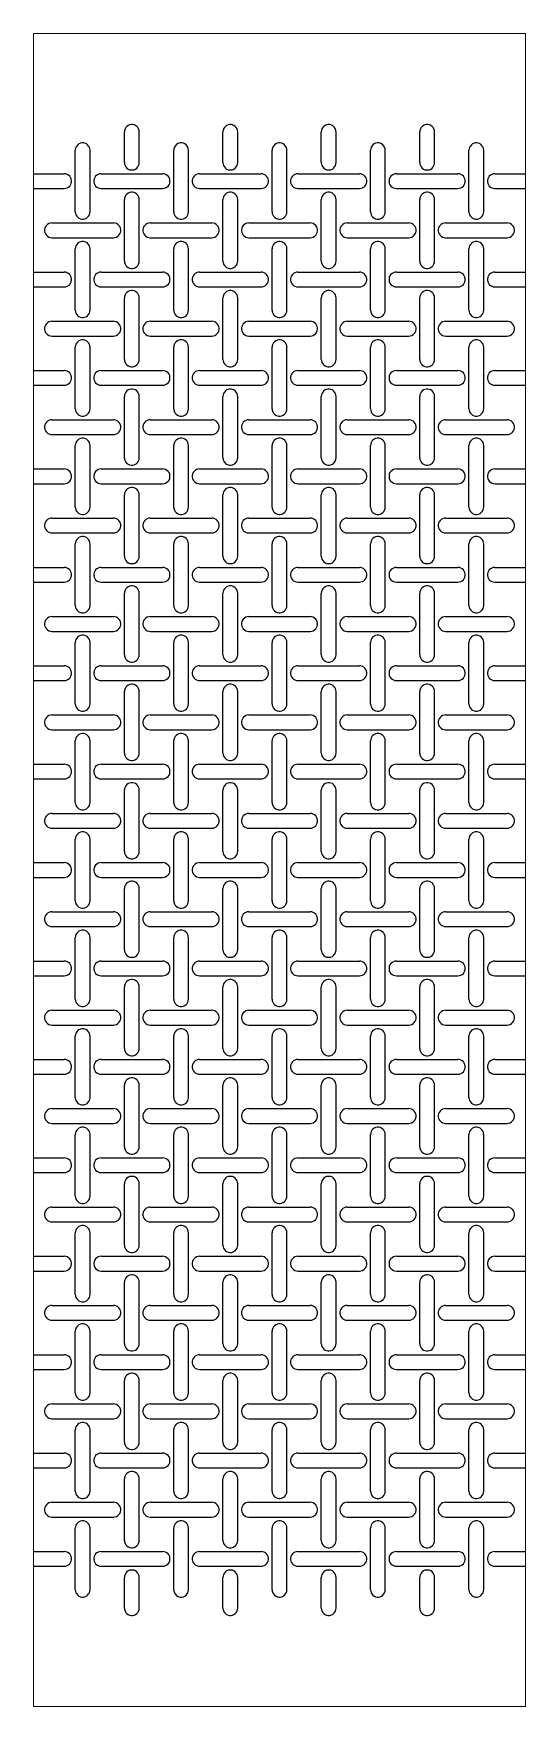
# Model space of a CAD drawing. Header units: metres. Extents: x 0 to 100, y -20 to 320.
import ezdxf

# ---------------------------------------------------------------- set-up
doc = ezdxf.new("R2010")
doc.units = ezdxf.units.M

msp = doc.modelspace()

# ---------------------------------------------------------------- linework, layer by layer
at = {"lineweight": 0}
for p, q in [((0, -20), (0, 320)), ((0, 320), (100, 320)), ((100, -20), (100, 320)), ((0, -20), (100, -20))]:
    msp.add_line(p, q, dxfattribs=at)
for p, q in [((18.53, 300.31), (18.5, 300)), ((18.5, 293.75), (18.5, 300)), ((18.63, 300.61), (18.53, 300.31)), ((18.79, 300.88), (18.63, 300.61)), ((19, 301.11), (18.79, 300.88)), ((19.25, 301.3), (19, 301.11)), ((19.54, 301.43), (19.25, 301.3)), ((19.84, 301.49), (19.54, 301.43)), ((20.16, 301.49), (19.84, 301.49)), ((20.46, 301.43), (20.16, 301.49)), ((20.75, 301.3), (20.46, 301.43)), ((21, 301.11), (20.75, 301.3)), ((21.21, 300.88), (21, 301.11)), ((21.37, 300.61), (21.21, 300.88)), ((21.47, 300.31), (21.37, 300.61)), ((21.5, 300), (21.47, 300.31)), ((21.5, 293.75), (21.5, 300)), ((38.53, 300.31), (38.5, 300)), ((38.5, 293.75), (38.5, 300)), ((38.63, 300.61), (38.53, 300.31)), ((38.79, 300.88), (38.63, 300.61)), ((39, 301.11), (38.79, 300.88)), ((39.25, 301.3), (39, 301.11)), ((39.54, 301.43), (39.25, 301.3)), ((39.84, 301.49), (39.54, 301.43)), ((40.16, 301.49), (39.84, 301.49)), ((40.46, 301.43), (40.16, 301.49)), ((40.75, 301.3), (40.46, 301.43)), ((41, 301.11), (40.75, 301.3)), ((41.21, 300.88), (41, 301.11)), ((41.37, 300.61), (41.21, 300.88)), ((41.47, 300.31), (41.37, 300.61)), ((41.5, 300), (41.47, 300.31)), ((41.5, 293.75), (41.5, 300)), ((58.53, 300.31), (58.5, 300)), ((58.5, 293.75), (58.5, 300)), ((58.63, 300.61), (58.53, 300.31)), ((58.79, 300.88), (58.63, 300.61)), ((59, 301.11), (58.79, 300.88)), ((59.25, 301.3), (59, 301.11)), ((59.54, 301.43), (59.25, 301.3)), ((59.84, 301.49), (59.54, 301.43)), ((60.16, 301.49), (59.84, 301.49)), ((60.46, 301.43), (60.16, 301.49)), ((60.75, 301.3), (60.46, 301.43)), ((61, 301.11), (60.75, 301.3)), ((61.21, 300.88), (61, 301.11)), ((61.37, 300.61), (61.21, 300.88)), ((61.47, 300.31), (61.37, 300.61)), ((61.5, 300), (61.47, 300.31)), ((61.5, 293.75), (61.5, 300)), ((78.53, 300.31), (78.5, 300)), ((78.5, 293.75), (78.5, 300)), ((78.63, 300.61), (78.53, 300.31)), ((78.79, 300.88), (78.63, 300.61)), ((79, 301.11), (78.79, 300.88)), ((79.25, 301.3), (79, 301.11)), ((79.54, 301.43), (79.25, 301.3)), ((79.84, 301.49), (79.54, 301.43)), ((80.16, 301.49), (79.84, 301.49)), ((80.46, 301.43), (80.16, 301.49)), ((80.75, 301.3), (80.46, 301.43)), ((81, 301.11), (80.75, 301.3)), ((81.21, 300.88), (81, 301.11)), ((81.37, 300.61), (81.21, 300.88)), ((81.47, 300.31), (81.37, 300.61)), ((81.5, 300), (81.47, 300.31)), ((81.5, 293.75), (81.5, 300)), ((8.53, 296.56), (8.5, 296.25)), ((8.5, 283.75), (8.5, 296.25)), ((8.63, 296.86), (8.53, 296.56)), ((8.79, 297.13), (8.63, 296.86)), ((9, 297.36), (8.79, 297.13)), ((9.25, 297.55), (9, 297.36)), ((9.54, 297.68), (9.25, 297.55)), ((9.84, 297.74), (9.54, 297.68)), ((10.16, 297.74), (9.84, 297.74)), ((10.46, 297.68), (10.16, 297.74)), ((10.75, 297.55), (10.46, 297.68)), ((11, 297.36), (10.75, 297.55)), ((11.21, 297.13), (11, 297.36)), ((11.37, 296.86), (11.21, 297.13)), ((11.47, 296.56), (11.37, 296.86)), ((11.5, 296.25), (11.47, 296.56)), ((11.5, 283.75), (11.5, 296.25)), ((28.53, 296.56), (28.5, 296.25)), ((28.5, 283.75), (28.5, 296.25)), ((28.63, 296.86), (28.53, 296.56)), ((28.79, 297.13), (28.63, 296.86)), ((29, 297.36), (28.79, 297.13)), ((29.25, 297.55), (29, 297.36)), ((29.54, 297.68), (29.25, 297.55)), ((29.84, 297.74), (29.54, 297.68)), ((30.16, 297.74), (29.84, 297.74)), ((30.46, 297.68), (30.16, 297.74)), ((30.75, 297.55), (30.46, 297.68)), ((31, 297.36), (30.75, 297.55)), ((31.21, 297.13), (31, 297.36)), ((31.37, 296.86), (31.21, 297.13)), ((31.47, 296.56), (31.37, 296.86)), ((31.5, 296.25), (31.47, 296.56)), ((31.5, 283.75), (31.5, 296.25)), ((48.53, 296.56), (48.5, 296.25)), ((48.5, 283.75), (48.5, 296.25)), ((48.63, 296.86), (48.53, 296.56)), ((48.79, 297.13), (48.63, 296.86)), ((49, 297.36), (48.79, 297.13)), ((49.25, 297.55), (49, 297.36)), ((49.54, 297.68), (49.25, 297.55)), ((49.84, 297.74), (49.54, 297.68)), ((50.16, 297.74), (49.84, 297.74)), ((50.46, 297.68), (50.16, 297.74)), ((50.75, 297.55), (50.46, 297.68)), ((51, 297.36), (50.75, 297.55)), ((51.21, 297.13), (51, 297.36)), ((51.37, 296.86), (51.21, 297.13)), ((51.47, 296.56), (51.37, 296.86)), ((51.5, 296.25), (51.47, 296.56)), ((51.5, 283.75), (51.5, 296.25)), ((68.53, 296.56), (68.5, 296.25)), ((68.5, 283.75), (68.5, 296.25)), ((68.63, 296.86), (68.53, 296.56)), ((68.79, 297.13), (68.63, 296.86)), ((69, 297.36), (68.79, 297.13)), ((69.25, 297.55), (69, 297.36)), ((69.54, 297.68), (69.25, 297.55)), ((69.84, 297.74), (69.54, 297.68)), ((70.16, 297.74), (69.84, 297.74)), ((70.46, 297.68), (70.16, 297.74)), ((70.75, 297.55), (70.46, 297.68)), ((71, 297.36), (70.75, 297.55)), ((71.21, 297.13), (71, 297.36)), ((71.37, 296.86), (71.21, 297.13)), ((71.47, 296.56), (71.37, 296.86)), ((71.5, 296.25), (71.47, 296.56)), ((71.5, 283.75), (71.5, 296.25)), ((88.53, 296.56), (88.5, 296.25)), ((88.5, 283.75), (88.5, 296.25)), ((88.63, 296.86), (88.53, 296.56)), ((88.79, 297.13), (88.63, 296.86)), ((89, 297.36), (88.79, 297.13)), ((89.25, 297.55), (89, 297.36)), ((89.54, 297.68), (89.25, 297.55)), ((89.84, 297.74), (89.54, 297.68)), ((90.16, 297.74), (89.84, 297.74)), ((90.46, 297.68), (90.16, 297.74)), ((90.75, 297.55), (90.46, 297.68)), ((91, 297.36), (90.75, 297.55)), ((91.21, 297.13), (91, 297.36)), ((91.37, 296.86), (91.21, 297.13)), ((91.47, 296.56), (91.37, 296.86)), ((91.5, 296.25), (91.47, 296.56)), ((91.5, 283.75), (91.5, 296.25)), ((18.5, 293.75), (18.53, 293.44)), ((18.53, 293.44), (18.63, 293.14)), ((18.63, 293.14), (18.79, 292.87)), ((18.79, 292.87), (19, 292.64)), ((19, 292.64), (19.25, 292.45)), ((19.25, 292.45), (19.54, 292.32)), ((20.46, 292.32), (20.75, 292.45)), ((20.75, 292.45), (21, 292.64)), ((21, 292.64), (21.21, 292.87)), ((21.21, 292.87), (21.37, 293.14)), ((21.37, 293.14), (21.47, 293.44)), ((21.47, 293.44), (21.5, 293.75)), ((38.5, 293.75), (38.53, 293.44)), ((38.53, 293.44), (38.63, 293.14)), ((38.63, 293.14), (38.79, 292.87)), ((38.79, 292.87), (39, 292.64)), ((39, 292.64), (39.25, 292.45)), ((39.25, 292.45), (39.54, 292.32)), ((40.46, 292.32), (40.75, 292.45)), ((40.75, 292.45), (41, 292.64)), ((41, 292.64), (41.21, 292.87)), ((41.21, 292.87), (41.37, 293.14)), ((41.37, 293.14), (41.47, 293.44)), ((41.47, 293.44), (41.5, 293.75)), ((58.5, 293.75), (58.53, 293.44)), ((58.53, 293.44), (58.63, 293.14)), ((58.63, 293.14), (58.79, 292.87)), ((58.79, 292.87), (59, 292.64)), ((59, 292.64), (59.25, 292.45)), ((59.25, 292.45), (59.54, 292.32)), ((60.46, 292.32), (60.75, 292.45)), ((60.75, 292.45), (61, 292.64)), ((61, 292.64), (61.21, 292.87)), ((61.21, 292.87), (61.37, 293.14)), ((61.37, 293.14), (61.47, 293.44)), ((61.47, 293.44), (61.5, 293.75)), ((78.5, 293.75), (78.53, 293.44)), ((78.53, 293.44), (78.63, 293.14)), ((78.63, 293.14), (78.79, 292.87)), ((78.79, 292.87), (79, 292.64)), ((79, 292.64), (79.25, 292.45)), ((79.25, 292.45), (79.54, 292.32)), ((80.46, 292.32), (80.75, 292.45)), ((80.75, 292.45), (81, 292.64)), ((81, 292.64), (81.21, 292.87)), ((81.21, 292.87), (81.37, 293.14)), ((81.37, 293.14), (81.47, 293.44)), ((81.47, 293.44), (81.5, 293.75)), ((0, 291.5), (6.25, 291.5)), ((6.56, 291.47), (6.25, 291.5)), ((6.86, 291.37), (6.56, 291.47)), ((7.13, 291.21), (6.86, 291.37)), ((7.36, 291), (7.13, 291.21)), ((7.55, 290.75), (7.36, 291)), ((7.36, 289), (7.55, 289.25)), ((7.68, 290.46), (7.55, 290.75)), ((7.55, 289.25), (7.68, 289.54)), ((7.74, 290.16), (7.68, 290.46)), ((7.68, 289.54), (7.74, 289.84)), ((7.74, 289.84), (7.74, 290.16)), ((12.32, 290.46), (12.26, 290.16)), ((12.26, 290.16), (12.26, 289.84)), ((12.26, 289.84), (12.32, 289.54)), ((12.45, 290.75), (12.32, 290.46)), ((12.32, 289.54), (12.45, 289.25)), ((12.64, 291), (12.45, 290.75)), ((12.45, 289.25), (12.64, 289)), ((12.87, 291.21), (12.64, 291)), ((13.14, 291.37), (12.87, 291.21)), ((13.44, 291.47), (13.14, 291.37)), ((13.75, 291.5), (13.44, 291.47)), ((13.75, 291.5), (26.25, 291.5)), ((19.54, 292.32), (19.84, 292.26)), ((19.84, 292.26), (20.16, 292.26)), ((20.16, 292.26), (20.46, 292.32)), ((26.56, 291.47), (26.25, 291.5)), ((26.86, 291.37), (26.56, 291.47)), ((27.13, 291.21), (26.86, 291.37)), ((27.36, 291), (27.13, 291.21)), ((27.55, 290.75), (27.36, 291)), ((27.36, 289), (27.55, 289.25)), ((27.68, 290.46), (27.55, 290.75)), ((27.55, 289.25), (27.68, 289.54)), ((27.74, 290.16), (27.68, 290.46)), ((27.68, 289.54), (27.74, 289.84)), ((27.74, 289.84), (27.74, 290.16)), ((32.32, 290.46), (32.26, 290.16)), ((32.26, 290.16), (32.26, 289.84)), ((32.26, 289.84), (32.32, 289.54)), ((32.45, 290.75), (32.32, 290.46)), ((32.32, 289.54), (32.45, 289.25)), ((32.64, 291), (32.45, 290.75)), ((32.45, 289.25), (32.64, 289)), ((32.87, 291.21), (32.64, 291)), ((33.14, 291.37), (32.87, 291.21)), ((33.44, 291.47), (33.14, 291.37)), ((33.75, 291.5), (33.44, 291.47)), ((33.75, 291.5), (46.25, 291.5)), ((39.54, 292.32), (39.84, 292.26)), ((39.84, 292.26), (40.16, 292.26)), ((40.16, 292.26), (40.46, 292.32)), ((46.56, 291.47), (46.25, 291.5)), ((46.86, 291.37), (46.56, 291.47)), ((47.13, 291.21), (46.86, 291.37)), ((47.36, 291), (47.13, 291.21)), ((47.55, 290.75), (47.36, 291)), ((47.36, 289), (47.55, 289.25)), ((47.68, 290.46), (47.55, 290.75)), ((47.55, 289.25), (47.68, 289.54)), ((47.74, 290.16), (47.68, 290.46)), ((47.68, 289.54), (47.74, 289.84)), ((47.74, 289.84), (47.74, 290.16)), ((52.32, 290.46), (52.26, 290.16)), ((52.26, 290.16), (52.26, 289.84)), ((52.26, 289.84), (52.32, 289.54)), ((52.45, 290.75), (52.32, 290.46)), ((52.32, 289.54), (52.45, 289.25)), ((52.64, 291), (52.45, 290.75)), ((52.45, 289.25), (52.64, 289)), ((52.87, 291.21), (52.64, 291)), ((53.14, 291.37), (52.87, 291.21)), ((53.44, 291.47), (53.14, 291.37)), ((53.75, 291.5), (53.44, 291.47)), ((53.75, 291.5), (66.25, 291.5)), ((59.54, 292.32), (59.84, 292.26)), ((59.84, 292.26), (60.16, 292.26)), ((60.16, 292.26), (60.46, 292.32)), ((66.56, 291.47), (66.25, 291.5)), ((66.86, 291.37), (66.56, 291.47)), ((67.13, 291.21), (66.86, 291.37)), ((67.36, 291), (67.13, 291.21)), ((67.55, 290.75), (67.36, 291)), ((67.36, 289), (67.55, 289.25)), ((67.68, 290.46), (67.55, 290.75)), ((67.55, 289.25), (67.68, 289.54)), ((67.74, 290.16), (67.68, 290.46)), ((67.68, 289.54), (67.74, 289.84)), ((67.74, 289.84), (67.74, 290.16)), ((72.32, 290.46), (72.26, 290.16)), ((72.26, 290.16), (72.26, 289.84)), ((72.26, 289.84), (72.32, 289.54)), ((72.45, 290.75), (72.32, 290.46)), ((72.32, 289.54), (72.45, 289.25)), ((72.64, 291), (72.45, 290.75)), ((72.45, 289.25), (72.64, 289)), ((72.87, 291.21), (72.64, 291)), ((73.14, 291.37), (72.87, 291.21)), ((73.44, 291.47), (73.14, 291.37)), ((73.75, 291.5), (73.44, 291.47)), ((73.75, 291.5), (86.25, 291.5)), ((79.54, 292.32), (79.84, 292.26)), ((79.84, 292.26), (80.16, 292.26)), ((80.16, 292.26), (80.46, 292.32)), ((86.56, 291.47), (86.25, 291.5)), ((86.86, 291.37), (86.56, 291.47)), ((87.13, 291.21), (86.86, 291.37)), ((87.36, 291), (87.13, 291.21)), ((87.55, 290.75), (87.36, 291)), ((87.36, 289), (87.55, 289.25)), ((87.68, 290.46), (87.55, 290.75)), ((87.55, 289.25), (87.68, 289.54)), ((87.74, 290.16), (87.68, 290.46)), ((87.68, 289.54), (87.74, 289.84)), ((87.74, 289.84), (87.74, 290.16)), ((92.32, 290.46), (92.26, 290.16)), ((92.26, 290.16), (92.26, 289.84)), ((92.26, 289.84), (92.32, 289.54)), ((92.45, 290.75), (92.32, 290.46)), ((92.32, 289.54), (92.45, 289.25)), ((92.64, 291), (92.45, 290.75)), ((92.45, 289.25), (92.64, 289)), ((92.87, 291.21), (92.64, 291)), ((93.14, 291.37), (92.87, 291.21)), ((93.44, 291.47), (93.14, 291.37)), ((93.75, 291.5), (93.44, 291.47)), ((93.75, 291.5), (100, 291.5)), ((0, 288.5), (6.25, 288.5)), ((6.25, 288.5), (6.56, 288.53)), ((6.56, 288.53), (6.86, 288.63)), ((6.86, 288.63), (7.13, 288.79)), ((7.13, 288.79), (7.36, 289)), ((12.64, 289), (12.87, 288.79)), ((12.87, 288.79), (13.14, 288.63)), ((13.14, 288.63), (13.44, 288.53)), ((13.44, 288.53), (13.75, 288.5)), ((13.75, 288.5), (26.25, 288.5)), ((18.53, 286.56), (18.5, 286.25)), ((18.5, 273.75), (18.5, 286.25)), ((18.63, 286.86), (18.53, 286.56)), ((18.79, 287.13), (18.63, 286.86)), ((19, 287.36), (18.79, 287.13)), ((19.25, 287.55), (19, 287.36)), ((19.54, 287.68), (19.25, 287.55)), ((19.84, 287.74), (19.54, 287.68)), ((20.16, 287.74), (19.84, 287.74)), ((20.46, 287.68), (20.16, 287.74)), ((20.75, 287.55), (20.46, 287.68)), ((21, 287.36), (20.75, 287.55)), ((21.21, 287.13), (21, 287.36)), ((21.37, 286.86), (21.21, 287.13)), ((21.47, 286.56), (21.37, 286.86)), ((21.5, 286.25), (21.47, 286.56)), ((21.5, 273.75), (21.5, 286.25)), ((26.25, 288.5), (26.56, 288.53)), ((26.56, 288.53), (26.86, 288.63)), ((26.86, 288.63), (27.13, 288.79)), ((27.13, 288.79), (27.36, 289)), ((32.64, 289), (32.87, 288.79)), ((32.87, 288.79), (33.14, 288.63)), ((33.14, 288.63), (33.44, 288.53)), ((33.44, 288.53), (33.75, 288.5)), ((33.75, 288.5), (46.25, 288.5)), ((38.53, 286.56), (38.5, 286.25)), ((38.5, 273.75), (38.5, 286.25)), ((38.63, 286.86), (38.53, 286.56)), ((38.79, 287.13), (38.63, 286.86)), ((39, 287.36), (38.79, 287.13)), ((39.25, 287.55), (39, 287.36)), ((39.54, 287.68), (39.25, 287.55)), ((39.84, 287.74), (39.54, 287.68)), ((40.16, 287.74), (39.84, 287.74)), ((40.46, 287.68), (40.16, 287.74)), ((40.75, 287.55), (40.46, 287.68)), ((41, 287.36), (40.75, 287.55)), ((41.21, 287.13), (41, 287.36)), ((41.37, 286.86), (41.21, 287.13)), ((41.47, 286.56), (41.37, 286.86)), ((41.5, 286.25), (41.47, 286.56)), ((41.5, 273.75), (41.5, 286.25)), ((46.25, 288.5), (46.56, 288.53)), ((46.56, 288.53), (46.86, 288.63)), ((46.86, 288.63), (47.13, 288.79)), ((47.13, 288.79), (47.36, 289)), ((52.64, 289), (52.87, 288.79)), ((52.87, 288.79), (53.14, 288.63)), ((53.14, 288.63), (53.44, 288.53)), ((53.44, 288.53), (53.75, 288.5)), ((53.75, 288.5), (66.25, 288.5)), ((58.53, 286.56), (58.5, 286.25)), ((58.5, 273.75), (58.5, 286.25)), ((58.63, 286.86), (58.53, 286.56)), ((58.79, 287.13), (58.63, 286.86)), ((59, 287.36), (58.79, 287.13)), ((59.25, 287.55), (59, 287.36)), ((59.54, 287.68), (59.25, 287.55)), ((59.84, 287.74), (59.54, 287.68)), ((60.16, 287.74), (59.84, 287.74)), ((60.46, 287.68), (60.16, 287.74)), ((60.75, 287.55), (60.46, 287.68)), ((61, 287.36), (60.75, 287.55)), ((61.21, 287.13), (61, 287.36)), ((61.37, 286.86), (61.21, 287.13)), ((61.47, 286.56), (61.37, 286.86)), ((61.5, 286.25), (61.47, 286.56)), ((61.5, 273.75), (61.5, 286.25)), ((66.25, 288.5), (66.56, 288.53)), ((66.56, 288.53), (66.86, 288.63)), ((66.86, 288.63), (67.13, 288.79)), ((67.13, 288.79), (67.36, 289)), ((72.64, 289), (72.87, 288.79)), ((72.87, 288.79), (73.14, 288.63)), ((73.14, 288.63), (73.44, 288.53)), ((73.44, 288.53), (73.75, 288.5)), ((73.75, 288.5), (86.25, 288.5)), ((78.53, 286.56), (78.5, 286.25)), ((78.5, 273.75), (78.5, 286.25)), ((78.63, 286.86), (78.53, 286.56)), ((78.79, 287.13), (78.63, 286.86)), ((79, 287.36), (78.79, 287.13)), ((79.25, 287.55), (79, 287.36)), ((79.54, 287.68), (79.25, 287.55)), ((79.84, 287.74), (79.54, 287.68)), ((80.16, 287.74), (79.84, 287.74)), ((80.46, 287.68), (80.16, 287.74)), ((80.75, 287.55), (80.46, 287.68)), ((81, 287.36), (80.75, 287.55)), ((81.21, 287.13), (81, 287.36)), ((81.37, 286.86), (81.21, 287.13)), ((81.47, 286.56), (81.37, 286.86)), ((81.5, 286.25), (81.47, 286.56)), ((81.5, 273.75), (81.5, 286.25)), ((86.25, 288.5), (86.56, 288.53)), ((86.56, 288.53), (86.86, 288.63)), ((86.86, 288.63), (87.13, 288.79)), ((87.13, 288.79), (87.36, 289)), ((92.64, 289), (92.87, 288.79)), ((92.87, 288.79), (93.14, 288.63)), ((93.14, 288.63), (93.44, 288.53)), ((93.44, 288.53), (93.75, 288.5)), ((93.75, 288.5), (100, 288.5)), ((8.5, 283.75), (8.53, 283.44)), ((8.53, 283.44), (8.63, 283.14)), ((8.63, 283.14), (8.79, 282.87)), ((8.79, 282.87), (9, 282.64)), ((9, 282.64), (9.25, 282.45)), ((9.25, 282.45), (9.54, 282.32)), ((9.54, 282.32), (9.84, 282.26)), ((9.84, 282.26), (10.16, 282.26)), ((10.16, 282.26), (10.46, 282.32)), ((10.46, 282.32), (10.75, 282.45)), ((10.75, 282.45), (11, 282.64)), ((11, 282.64), (11.21, 282.87)), ((11.21, 282.87), (11.37, 283.14)), ((11.37, 283.14), (11.47, 283.44)), ((11.47, 283.44), (11.5, 283.75)), ((28.5, 283.75), (28.53, 283.44)), ((28.53, 283.44), (28.63, 283.14)), ((28.63, 283.14), (28.79, 282.87)), ((28.79, 282.87), (29, 282.64)), ((29, 282.64), (29.25, 282.45)), ((29.25, 282.45), (29.54, 282.32)), ((29.54, 282.32), (29.84, 282.26)), ((29.84, 282.26), (30.16, 282.26)), ((30.16, 282.26), (30.46, 282.32)), ((30.46, 282.32), (30.75, 282.45)), ((30.75, 282.45), (31, 282.64)), ((31, 282.64), (31.21, 282.87)), ((31.21, 282.87), (31.37, 283.14)), ((31.37, 283.14), (31.47, 283.44)), ((31.47, 283.44), (31.5, 283.75)), ((48.5, 283.75), (48.53, 283.44)), ((48.53, 283.44), (48.63, 283.14)), ((48.63, 283.14), (48.79, 282.87)), ((48.79, 282.87), (49, 282.64)), ((49, 282.64), (49.25, 282.45)), ((49.25, 282.45), (49.54, 282.32)), ((49.54, 282.32), (49.84, 282.26)), ((49.84, 282.26), (50.16, 282.26)), ((50.16, 282.26), (50.46, 282.32)), ((50.46, 282.32), (50.75, 282.45)), ((50.75, 282.45), (51, 282.64)), ((51, 282.64), (51.21, 282.87)), ((51.21, 282.87), (51.37, 283.14)), ((51.37, 283.14), (51.47, 283.44)), ((51.47, 283.44), (51.5, 283.75)), ((68.5, 283.75), (68.53, 283.44)), ((68.53, 283.44), (68.63, 283.14)), ((68.63, 283.14), (68.79, 282.87)), ((68.79, 282.87), (69, 282.64)), ((69, 282.64), (69.25, 282.45)), ((69.25, 282.45), (69.54, 282.32)), ((69.54, 282.32), (69.84, 282.26)), ((69.84, 282.26), (70.16, 282.26)), ((70.16, 282.26), (70.46, 282.32)), ((70.46, 282.32), (70.75, 282.45)), ((70.75, 282.45), (71, 282.64)), ((71, 282.64), (71.21, 282.87)), ((71.21, 282.87), (71.37, 283.14)), ((71.37, 283.14), (71.47, 283.44)), ((71.47, 283.44), (71.5, 283.75)), ((88.5, 283.75), (88.53, 283.44)), ((88.53, 283.44), (88.63, 283.14)), ((88.63, 283.14), (88.79, 282.87)), ((88.79, 282.87), (89, 282.64)), ((89, 282.64), (89.25, 282.45)), ((89.25, 282.45), (89.54, 282.32)), ((89.54, 282.32), (89.84, 282.26)), ((89.84, 282.26), (90.16, 282.26)), ((90.16, 282.26), (90.46, 282.32)), ((90.46, 282.32), (90.75, 282.45)), ((90.75, 282.45), (91, 282.64)), ((91, 282.64), (91.21, 282.87)), ((91.21, 282.87), (91.37, 283.14)), ((91.37, 283.14), (91.47, 283.44)), ((91.47, 283.44), (91.5, 283.75)), ((2.32, 280.46), (2.26, 280.16)), ((2.26, 280.16), (2.26, 279.84)), ((2.26, 279.84), (2.32, 279.54)), ((2.45, 280.75), (2.32, 280.46)), ((2.32, 279.54), (2.45, 279.25)), ((2.64, 281), (2.45, 280.75)), ((2.45, 279.25), (2.64, 279)), ((2.87, 281.21), (2.64, 281)), ((2.64, 279), (2.87, 278.79)), ((3.14, 281.37), (2.87, 281.21)), ((3.44, 281.47), (3.14, 281.37)), ((3.75, 281.5), (3.44, 281.47)), ((3.75, 281.5), (16.25, 281.5)), ((16.56, 281.47), (16.25, 281.5)), ((16.86, 281.37), (16.56, 281.47)), ((17.13, 281.21), (16.86, 281.37)), ((17.36, 281), (17.13, 281.21)), ((17.13, 278.79), (17.36, 279)), ((17.55, 280.75), (17.36, 281)), ((17.36, 279), (17.55, 279.25)), ((17.68, 280.46), (17.55, 280.75)), ((17.55, 279.25), (17.68, 279.54)), ((17.74, 280.16), (17.68, 280.46)), ((17.68, 279.54), (17.74, 279.84)), ((17.74, 279.84), (17.74, 280.16)), ((22.32, 280.46), (22.26, 280.16)), ((22.26, 280.16), (22.26, 279.84)), ((22.26, 279.84), (22.32, 279.54)), ((22.45, 280.75), (22.32, 280.46)), ((22.32, 279.54), (22.45, 279.25)), ((22.64, 281), (22.45, 280.75)), ((22.45, 279.25), (22.64, 279)), ((22.87, 281.21), (22.64, 281)), ((22.64, 279), (22.87, 278.79)), ((23.14, 281.37), (22.87, 281.21)), ((23.44, 281.47), (23.14, 281.37)), ((23.75, 281.5), (23.44, 281.47)), ((23.75, 281.5), (36.25, 281.5)), ((36.56, 281.47), (36.25, 281.5)), ((36.86, 281.37), (36.56, 281.47)), ((37.13, 281.21), (36.86, 281.37)), ((37.36, 281), (37.13, 281.21)), ((37.13, 278.79), (37.36, 279)), ((37.55, 280.75), (37.36, 281)), ((37.36, 279), (37.55, 279.25)), ((37.68, 280.46), (37.55, 280.75)), ((37.55, 279.25), (37.68, 279.54)), ((37.74, 280.16), (37.68, 280.46)), ((37.68, 279.54), (37.74, 279.84)), ((37.74, 279.84), (37.74, 280.16)), ((42.32, 280.46), (42.26, 280.16)), ((42.26, 280.16), (42.26, 279.84)), ((42.26, 279.84), (42.32, 279.54)), ((42.45, 280.75), (42.32, 280.46)), ((42.32, 279.54), (42.45, 279.25)), ((42.64, 281), (42.45, 280.75)), ((42.45, 279.25), (42.64, 279)), ((42.87, 281.21), (42.64, 281)), ((42.64, 279), (42.87, 278.79)), ((43.14, 281.37), (42.87, 281.21)), ((43.44, 281.47), (43.14, 281.37)), ((43.75, 281.5), (43.44, 281.47)), ((43.75, 281.5), (56.25, 281.5)), ((56.56, 281.47), (56.25, 281.5)), ((56.86, 281.37), (56.56, 281.47)), ((57.13, 281.21), (56.86, 281.37)), ((57.36, 281), (57.13, 281.21)), ((57.13, 278.79), (57.36, 279)), ((57.55, 280.75), (57.36, 281)), ((57.36, 279), (57.55, 279.25)), ((57.68, 280.46), (57.55, 280.75)), ((57.55, 279.25), (57.68, 279.54)), ((57.74, 280.16), (57.68, 280.46)), ((57.68, 279.54), (57.74, 279.84)), ((57.74, 279.84), (57.74, 280.16)), ((62.32, 280.46), (62.26, 280.16)), ((62.26, 280.16), (62.26, 279.84)), ((62.26, 279.84), (62.32, 279.54)), ((62.45, 280.75), (62.32, 280.46)), ((62.32, 279.54), (62.45, 279.25)), ((62.64, 281), (62.45, 280.75)), ((62.45, 279.25), (62.64, 279)), ((62.87, 281.21), (62.64, 281)), ((62.64, 279), (62.87, 278.79)), ((63.14, 281.37), (62.87, 281.21)), ((63.44, 281.47), (63.14, 281.37)), ((63.75, 281.5), (63.44, 281.47)), ((63.75, 281.5), (76.25, 281.5)), ((76.56, 281.47), (76.25, 281.5)), ((76.86, 281.37), (76.56, 281.47)), ((77.13, 281.21), (76.86, 281.37)), ((77.36, 281), (77.13, 281.21)), ((77.13, 278.79), (77.36, 279)), ((77.55, 280.75), (77.36, 281)), ((77.36, 279), (77.55, 279.25)), ((77.68, 280.46), (77.55, 280.75)), ((77.55, 279.25), (77.68, 279.54)), ((77.74, 280.16), (77.68, 280.46)), ((77.68, 279.54), (77.74, 279.84)), ((77.74, 279.84), (77.74, 280.16)), ((82.32, 280.46), (82.26, 280.16)), ((82.26, 280.16), (82.26, 279.84)), ((82.26, 279.84), (82.32, 279.54)), ((82.45, 280.75), (82.32, 280.46)), ((82.32, 279.54), (82.45, 279.25)), ((82.64, 281), (82.45, 280.75)), ((82.45, 279.25), (82.64, 279)), ((82.87, 281.21), (82.64, 281)), ((82.64, 279), (82.87, 278.79)), ((83.14, 281.37), (82.87, 281.21)), ((83.44, 281.47), (83.14, 281.37)), ((83.75, 281.5), (83.44, 281.47)), ((83.75, 281.5), (96.25, 281.5)), ((96.56, 281.47), (96.25, 281.5)), ((96.86, 281.37), (96.56, 281.47)), ((97.13, 281.21), (96.86, 281.37)), ((97.36, 281), (97.13, 281.21)), ((97.13, 278.79), (97.36, 279)), ((97.55, 280.75), (97.36, 281)), ((97.36, 279), (97.55, 279.25)), ((97.68, 280.46), (97.55, 280.75)), ((97.55, 279.25), (97.68, 279.54)), ((97.74, 280.16), (97.68, 280.46)), ((97.68, 279.54), (97.74, 279.84)), ((97.74, 279.84), (97.74, 280.16)), ((2.87, 278.79), (3.14, 278.63)), ((3.14, 278.63), (3.44, 278.53)), ((3.44, 278.53), (3.75, 278.5)), ((3.75, 278.5), (16.25, 278.5)), ((8.53, 276.56), (8.5, 276.25)), ((8.5, 263.75), (8.5, 276.25)), ((8.63, 276.86), (8.53, 276.56)), ((8.79, 277.13), (8.63, 276.86)), ((9, 277.36), (8.79, 277.13)), ((9.25, 277.55), (9, 277.36)), ((9.54, 277.68), (9.25, 277.55)), ((9.84, 277.74), (9.54, 277.68)), ((10.16, 277.74), (9.84, 277.74)), ((10.46, 277.68), (10.16, 277.74)), ((10.75, 277.55), (10.46, 277.68)), ((11, 277.36), (10.75, 277.55)), ((11.21, 277.13), (11, 277.36)), ((11.37, 276.86), (11.21, 277.13)), ((11.47, 276.56), (11.37, 276.86)), ((11.5, 276.25), (11.47, 276.56)), ((11.5, 263.75), (11.5, 276.25)), ((16.25, 278.5), (16.56, 278.53)), ((16.56, 278.53), (16.86, 278.63)), ((16.86, 278.63), (17.13, 278.79)), ((22.87, 278.79), (23.14, 278.63)), ((23.14, 278.63), (23.44, 278.53)), ((23.44, 278.53), (23.75, 278.5)), ((23.75, 278.5), (36.25, 278.5)), ((28.53, 276.56), (28.5, 276.25)), ((28.5, 263.75), (28.5, 276.25)), ((28.63, 276.86), (28.53, 276.56)), ((28.79, 277.13), (28.63, 276.86)), ((29, 277.36), (28.79, 277.13)), ((29.25, 277.55), (29, 277.36)), ((29.54, 277.68), (29.25, 277.55)), ((29.84, 277.74), (29.54, 277.68)), ((30.16, 277.74), (29.84, 277.74)), ((30.46, 277.68), (30.16, 277.74)), ((30.75, 277.55), (30.46, 277.68)), ((31, 277.36), (30.75, 277.55)), ((31.21, 277.13), (31, 277.36)), ((31.37, 276.86), (31.21, 277.13)), ((31.47, 276.56), (31.37, 276.86)), ((31.5, 276.25), (31.47, 276.56)), ((31.5, 263.75), (31.5, 276.25)), ((36.25, 278.5), (36.56, 278.53)), ((36.56, 278.53), (36.86, 278.63)), ((36.86, 278.63), (37.13, 278.79)), ((42.87, 278.79), (43.14, 278.63)), ((43.14, 278.63), (43.44, 278.53)), ((43.44, 278.53), (43.75, 278.5)), ((43.75, 278.5), (56.25, 278.5)), ((48.53, 276.56), (48.5, 276.25)), ((48.5, 263.75), (48.5, 276.25)), ((48.63, 276.86), (48.53, 276.56)), ((48.79, 277.13), (48.63, 276.86)), ((49, 277.36), (48.79, 277.13)), ((49.25, 277.55), (49, 277.36)), ((49.54, 277.68), (49.25, 277.55)), ((49.84, 277.74), (49.54, 277.68)), ((50.16, 277.74), (49.84, 277.74)), ((50.46, 277.68), (50.16, 277.74)), ((50.75, 277.55), (50.46, 277.68)), ((51, 277.36), (50.75, 277.55)), ((51.21, 277.13), (51, 277.36)), ((51.37, 276.86), (51.21, 277.13)), ((51.47, 276.56), (51.37, 276.86)), ((51.5, 276.25), (51.47, 276.56)), ((51.5, 263.75), (51.5, 276.25)), ((56.25, 278.5), (56.56, 278.53)), ((56.56, 278.53), (56.86, 278.63)), ((56.86, 278.63), (57.13, 278.79)), ((62.87, 278.79), (63.14, 278.63)), ((63.14, 278.63), (63.44, 278.53)), ((63.44, 278.53), (63.75, 278.5)), ((63.75, 278.5), (76.25, 278.5)), ((68.53, 276.56), (68.5, 276.25)), ((68.5, 263.75), (68.5, 276.25)), ((68.63, 276.86), (68.53, 276.56)), ((68.79, 277.13), (68.63, 276.86)), ((69, 277.36), (68.79, 277.13)), ((69.25, 277.55), (69, 277.36)), ((69.54, 277.68), (69.25, 277.55)), ((69.84, 277.74), (69.54, 277.68)), ((70.16, 277.74), (69.84, 277.74)), ((70.46, 277.68), (70.16, 277.74)), ((70.75, 277.55), (70.46, 277.68)), ((71, 277.36), (70.75, 277.55)), ((71.21, 277.13), (71, 277.36)), ((71.37, 276.86), (71.21, 277.13)), ((71.47, 276.56), (71.37, 276.86)), ((71.5, 276.25), (71.47, 276.56)), ((71.5, 263.75), (71.5, 276.25)), ((76.25, 278.5), (76.56, 278.53)), ((76.56, 278.53), (76.86, 278.63)), ((76.86, 278.63), (77.13, 278.79)), ((82.87, 278.79), (83.14, 278.63)), ((83.14, 278.63), (83.44, 278.53)), ((83.44, 278.53), (83.75, 278.5)), ((83.75, 278.5), (96.25, 278.5)), ((88.53, 276.56), (88.5, 276.25)), ((88.5, 263.75), (88.5, 276.25)), ((88.63, 276.86), (88.53, 276.56)), ((88.79, 277.13), (88.63, 276.86)), ((89, 277.36), (88.79, 277.13)), ((89.25, 277.55), (89, 277.36)), ((89.54, 277.68), (89.25, 277.55)), ((89.84, 277.74), (89.54, 277.68)), ((90.16, 277.74), (89.84, 277.74)), ((90.46, 277.68), (90.16, 277.74)), ((90.75, 277.55), (90.46, 277.68)), ((91, 277.36), (90.75, 277.55)), ((91.21, 277.13), (91, 277.36)), ((91.37, 276.86), (91.21, 277.13)), ((91.47, 276.56), (91.37, 276.86)), ((91.5, 276.25), (91.47, 276.56)), ((91.5, 263.75), (91.5, 276.25)), ((96.25, 278.5), (96.56, 278.53)), ((96.56, 278.53), (96.86, 278.63)), ((96.86, 278.63), (97.13, 278.79)), ((18.5, 273.75), (18.53, 273.44)), ((18.53, 273.44), (18.63, 273.14)), ((18.63, 273.14), (18.79, 272.87)), ((18.79, 272.87), (19, 272.64)), ((19, 272.64), (19.25, 272.45)), ((19.25, 272.45), (19.54, 272.32)), ((19.54, 272.32), (19.84, 272.26)), ((19.84, 272.26), (20.16, 272.26)), ((20.16, 272.26), (20.46, 272.32)), ((20.46, 272.32), (20.75, 272.45)), ((20.75, 272.45), (21, 272.64)), ((21, 272.64), (21.21, 272.87)), ((21.21, 272.87), (21.37, 273.14)), ((21.37, 273.14), (21.47, 273.44)), ((21.47, 273.44), (21.5, 273.75)), ((38.5, 273.75), (38.53, 273.44)), ((38.53, 273.44), (38.63, 273.14)), ((38.63, 273.14), (38.79, 272.87)), ((38.79, 272.87), (39, 272.64)), ((39, 272.64), (39.25, 272.45)), ((39.25, 272.45), (39.54, 272.32)), ((39.54, 272.32), (39.84, 272.26)), ((39.84, 272.26), (40.16, 272.26)), ((40.16, 272.26), (40.46, 272.32)), ((40.46, 272.32), (40.75, 272.45)), ((40.75, 272.45), (41, 272.64)), ((41, 272.64), (41.21, 272.87)), ((41.21, 272.87), (41.37, 273.14)), ((41.37, 273.14), (41.47, 273.44)), ((41.47, 273.44), (41.5, 273.75)), ((58.5, 273.75), (58.53, 273.44)), ((58.53, 273.44), (58.63, 273.14)), ((58.63, 273.14), (58.79, 272.87)), ((58.79, 272.87), (59, 272.64)), ((59, 272.64), (59.25, 272.45)), ((59.25, 272.45), (59.54, 272.32)), ((59.54, 272.32), (59.84, 272.26)), ((59.84, 272.26), (60.16, 272.26)), ((60.16, 272.26), (60.46, 272.32)), ((60.46, 272.32), (60.75, 272.45)), ((60.75, 272.45), (61, 272.64)), ((61, 272.64), (61.21, 272.87)), ((61.21, 272.87), (61.37, 273.14)), ((61.37, 273.14), (61.47, 273.44)), ((61.47, 273.44), (61.5, 273.75)), ((78.5, 273.75), (78.53, 273.44)), ((78.53, 273.44), (78.63, 273.14)), ((78.63, 273.14), (78.79, 272.87)), ((78.79, 272.87), (79, 272.64)), ((79, 272.64), (79.25, 272.45)), ((79.25, 272.45), (79.54, 272.32)), ((79.54, 272.32), (79.84, 272.26)), ((79.84, 272.26), (80.16, 272.26)), ((80.16, 272.26), (80.46, 272.32)), ((80.46, 272.32), (80.75, 272.45)), ((80.75, 272.45), (81, 272.64)), ((81, 272.64), (81.21, 272.87)), ((81.21, 272.87), (81.37, 273.14)), ((81.37, 273.14), (81.47, 273.44)), ((81.47, 273.44), (81.5, 273.75)), ((0, 271.5), (6.25, 271.5)), ((6.56, 271.47), (6.25, 271.5)), ((6.86, 271.37), (6.56, 271.47)), ((6.56, 268.53), (6.86, 268.63)), ((7.13, 271.21), (6.86, 271.37)), ((6.86, 268.63), (7.13, 268.79)), ((7.36, 271), (7.13, 271.21)), ((7.13, 268.79), (7.36, 269)), ((7.55, 270.75), (7.36, 271)), ((7.36, 269), (7.55, 269.25)), ((7.68, 270.46), (7.55, 270.75)), ((7.55, 269.25), (7.68, 269.54)), ((7.74, 270.16), (7.68, 270.46)), ((7.68, 269.54), (7.74, 269.84)), ((7.74, 269.84), (7.74, 270.16)), ((12.32, 270.46), (12.26, 270.16)), ((12.26, 270.16), (12.26, 269.84)), ((12.26, 269.84), (12.32, 269.54)), ((12.45, 270.75), (12.32, 270.46)), ((12.32, 269.54), (12.45, 269.25)), ((12.64, 271), (12.45, 270.75)), ((12.45, 269.25), (12.64, 269)), ((12.87, 271.21), (12.64, 271)), ((12.64, 269), (12.87, 268.79)), ((13.14, 271.37), (12.87, 271.21)), ((12.87, 268.79), (13.14, 268.63)), ((13.44, 271.47), (13.14, 271.37)), ((13.14, 268.63), (13.44, 268.53)), ((13.75, 271.5), (13.44, 271.47)), ((13.75, 271.5), (26.25, 271.5)), ((26.56, 271.47), (26.25, 271.5)), ((26.86, 271.37), (26.56, 271.47)), ((26.56, 268.53), (26.86, 268.63)), ((27.13, 271.21), (26.86, 271.37)), ((26.86, 268.63), (27.13, 268.79)), ((27.36, 271), (27.13, 271.21)), ((27.13, 268.79), (27.36, 269)), ((27.55, 270.75), (27.36, 271)), ((27.36, 269), (27.55, 269.25)), ((27.68, 270.46), (27.55, 270.75)), ((27.55, 269.25), (27.68, 269.54)), ((27.74, 270.16), (27.68, 270.46)), ((27.68, 269.54), (27.74, 269.84)), ((27.74, 269.84), (27.74, 270.16)), ((32.32, 270.46), (32.26, 270.16)), ((32.26, 270.16), (32.26, 269.84)), ((32.26, 269.84), (32.32, 269.54)), ((32.45, 270.75), (32.32, 270.46)), ((32.32, 269.54), (32.45, 269.25)), ((32.64, 271), (32.45, 270.75)), ((32.45, 269.25), (32.64, 269)), ((32.87, 271.21), (32.64, 271)), ((32.64, 269), (32.87, 268.79)), ((33.14, 271.37), (32.87, 271.21)), ((32.87, 268.79), (33.14, 268.63)), ((33.44, 271.47), (33.14, 271.37)), ((33.14, 268.63), (33.44, 268.53)), ((33.75, 271.5), (33.44, 271.47)), ((33.75, 271.5), (46.25, 271.5)), ((46.56, 271.47), (46.25, 271.5)), ((46.86, 271.37), (46.56, 271.47)), ((46.56, 268.53), (46.86, 268.63)), ((47.13, 271.21), (46.86, 271.37)), ((46.86, 268.63), (47.13, 268.79)), ((47.36, 271), (47.13, 271.21)), ((47.13, 268.79), (47.36, 269)), ((47.55, 270.75), (47.36, 271)), ((47.36, 269), (47.55, 269.25)), ((47.68, 270.46), (47.55, 270.75)), ((47.55, 269.25), (47.68, 269.54)), ((47.74, 270.16), (47.68, 270.46)), ((47.68, 269.54), (47.74, 269.84)), ((47.74, 269.84), (47.74, 270.16)), ((52.32, 270.46), (52.26, 270.16)), ((52.26, 270.16), (52.26, 269.84)), ((52.26, 269.84), (52.32, 269.54)), ((52.45, 270.75), (52.32, 270.46)), ((52.32, 269.54), (52.45, 269.25)), ((52.64, 271), (52.45, 270.75)), ((52.45, 269.25), (52.64, 269)), ((52.87, 271.21), (52.64, 271)), ((52.64, 269), (52.87, 268.79)), ((53.14, 271.37), (52.87, 271.21)), ((52.87, 268.79), (53.14, 268.63)), ((53.44, 271.47), (53.14, 271.37)), ((53.14, 268.63), (53.44, 268.53)), ((53.75, 271.5), (53.44, 271.47)), ((53.75, 271.5), (66.25, 271.5)), ((66.56, 271.47), (66.25, 271.5)), ((66.86, 271.37), (66.56, 271.47)), ((66.56, 268.53), (66.86, 268.63)), ((67.13, 271.21), (66.86, 271.37)), ((66.86, 268.63), (67.13, 268.79)), ((67.36, 271), (67.13, 271.21)), ((67.13, 268.79), (67.36, 269)), ((67.55, 270.75), (67.36, 271)), ((67.36, 269), (67.55, 269.25)), ((67.68, 270.46), (67.55, 270.75)), ((67.55, 269.25), (67.68, 269.54)), ((67.74, 270.16), (67.68, 270.46)), ((67.68, 269.54), (67.74, 269.84)), ((67.74, 269.84), (67.74, 270.16)), ((72.32, 270.46), (72.26, 270.16)), ((72.26, 270.16), (72.26, 269.84)), ((72.26, 269.84), (72.32, 269.54)), ((72.45, 270.75), (72.32, 270.46)), ((72.32, 269.54), (72.45, 269.25)), ((72.64, 271), (72.45, 270.75)), ((72.45, 269.25), (72.64, 269)), ((72.87, 271.21), (72.64, 271)), ((72.64, 269), (72.87, 268.79)), ((73.14, 271.37), (72.87, 271.21)), ((72.87, 268.79), (73.14, 268.63)), ((73.44, 271.47), (73.14, 271.37)), ((73.14, 268.63), (73.44, 268.53)), ((73.75, 271.5), (73.44, 271.47)), ((73.75, 271.5), (86.25, 271.5)), ((86.56, 271.47), (86.25, 271.5)), ((86.86, 271.37), (86.56, 271.47)), ((86.56, 268.53), (86.86, 268.63)), ((87.13, 271.21), (86.86, 271.37)), ((86.86, 268.63), (87.13, 268.79)), ((87.36, 271), (87.13, 271.21)), ((87.13, 268.79), (87.36, 269)), ((87.55, 270.75), (87.36, 271)), ((87.36, 269), (87.55, 269.25)), ((87.68, 270.46), (87.55, 270.75)), ((87.55, 269.25), (87.68, 269.54)), ((87.74, 270.16), (87.68, 270.46)), ((87.68, 269.54), (87.74, 269.84)), ((87.74, 269.84), (87.74, 270.16)), ((92.32, 270.46), (92.26, 270.16)), ((92.26, 270.16), (92.26, 269.84)), ((92.26, 269.84), (92.32, 269.54)), ((92.45, 270.75), (92.32, 270.46)), ((92.32, 269.54), (92.45, 269.25)), ((92.64, 271), (92.45, 270.75)), ((92.45, 269.25), (92.64, 269)), ((92.87, 271.21), (92.64, 271)), ((92.64, 269), (92.87, 268.79)), ((93.14, 271.37), (92.87, 271.21)), ((92.87, 268.79), (93.14, 268.63)), ((93.44, 271.47), (93.14, 271.37)), ((93.14, 268.63), (93.44, 268.53)), ((93.75, 271.5), (93.44, 271.47)), ((93.75, 271.5), (100, 271.5)), ((0, 268.5), (6.25, 268.5)), ((6.25, 268.5), (6.56, 268.53)), ((13.44, 268.53), (13.75, 268.5)), ((13.75, 268.5), (26.25, 268.5)), ((18.53, 266.56), (18.5, 266.25)), ((18.5, 253.75), (18.5, 266.25)), ((18.63, 266.86), (18.53, 266.56)), ((18.79, 267.13), (18.63, 266.86)), ((19, 267.36), (18.79, 267.13)), ((19.25, 267.55), (19, 267.36)), ((19.54, 267.68), (19.25, 267.55)), ((19.84, 267.74), (19.54, 267.68)), ((20.16, 267.74), (19.84, 267.74)), ((20.46, 267.68), (20.16, 267.74)), ((20.75, 267.55), (20.46, 267.68)), ((21, 267.36), (20.75, 267.55)), ((21.21, 267.13), (21, 267.36)), ((21.37, 266.86), (21.21, 267.13)), ((21.47, 266.56), (21.37, 266.86)), ((21.5, 266.25), (21.47, 266.56)), ((21.5, 253.75), (21.5, 266.25)), ((26.25, 268.5), (26.56, 268.53)), ((33.44, 268.53), (33.75, 268.5)), ((33.75, 268.5), (46.25, 268.5)), ((38.53, 266.56), (38.5, 266.25)), ((38.5, 253.75), (38.5, 266.25)), ((38.63, 266.86), (38.53, 266.56)), ((38.79, 267.13), (38.63, 266.86)), ((39, 267.36), (38.79, 267.13)), ((39.25, 267.55), (39, 267.36)), ((39.54, 267.68), (39.25, 267.55)), ((39.84, 267.74), (39.54, 267.68)), ((40.16, 267.74), (39.84, 267.74)), ((40.46, 267.68), (40.16, 267.74)), ((40.75, 267.55), (40.46, 267.68)), ((41, 267.36), (40.75, 267.55)), ((41.21, 267.13), (41, 267.36)), ((41.37, 266.86), (41.21, 267.13)), ((41.47, 266.56), (41.37, 266.86)), ((41.5, 266.25), (41.47, 266.56)), ((41.5, 253.75), (41.5, 266.25)), ((46.25, 268.5), (46.56, 268.53)), ((53.44, 268.53), (53.75, 268.5)), ((53.75, 268.5), (66.25, 268.5)), ((58.53, 266.56), (58.5, 266.25)), ((58.5, 253.75), (58.5, 266.25)), ((58.63, 266.86), (58.53, 266.56)), ((58.79, 267.13), (58.63, 266.86)), ((59, 267.36), (58.79, 267.13)), ((59.25, 267.55), (59, 267.36)), ((59.54, 267.68), (59.25, 267.55)), ((59.84, 267.74), (59.54, 267.68)), ((60.16, 267.74), (59.84, 267.74)), ((60.46, 267.68), (60.16, 267.74)), ((60.75, 267.55), (60.46, 267.68)), ((61, 267.36), (60.75, 267.55)), ((61.21, 267.13), (61, 267.36)), ((61.37, 266.86), (61.21, 267.13)), ((61.47, 266.56), (61.37, 266.86)), ((61.5, 266.25), (61.47, 266.56)), ((61.5, 253.75), (61.5, 266.25)), ((66.25, 268.5), (66.56, 268.53)), ((73.44, 268.53), (73.75, 268.5)), ((73.75, 268.5), (86.25, 268.5)), ((78.53, 266.56), (78.5, 266.25)), ((78.5, 253.75), (78.5, 266.25)), ((78.63, 266.86), (78.53, 266.56)), ((78.79, 267.13), (78.63, 266.86)), ((79, 267.36), (78.79, 267.13)), ((79.25, 267.55), (79, 267.36)), ((79.54, 267.68), (79.25, 267.55)), ((79.84, 267.74), (79.54, 267.68)), ((80.16, 267.74), (79.84, 267.74)), ((80.46, 267.68), (80.16, 267.74)), ((80.75, 267.55), (80.46, 267.68)), ((81, 267.36), (80.75, 267.55)), ((81.21, 267.13), (81, 267.36)), ((81.37, 266.86), (81.21, 267.13)), ((81.47, 266.56), (81.37, 266.86)), ((81.5, 266.25), (81.47, 266.56)), ((81.5, 253.75), (81.5, 266.25)), ((86.25, 268.5), (86.56, 268.53)), ((93.44, 268.53), (93.75, 268.5)), ((93.75, 268.5), (100, 268.5)), ((8.5, 263.75), (8.53, 263.44)), ((8.53, 263.44), (8.63, 263.14)), ((8.63, 263.14), (8.79, 262.87)), ((8.79, 262.87), (9, 262.64)), ((9, 262.64), (9.25, 262.45)), ((9.25, 262.45), (9.54, 262.32)), ((9.54, 262.32), (9.84, 262.26)), ((9.84, 262.26), (10.16, 262.26)), ((10.16, 262.26), (10.46, 262.32)), ((10.46, 262.32), (10.75, 262.45)), ((10.75, 262.45), (11, 262.64)), ((11, 262.64), (11.21, 262.87)), ((11.21, 262.87), (11.37, 263.14)), ((11.37, 263.14), (11.47, 263.44)), ((11.47, 263.44), (11.5, 263.75)), ((28.5, 263.75), (28.53, 263.44)), ((28.53, 263.44), (28.63, 263.14)), ((28.63, 263.14), (28.79, 262.87)), ((28.79, 262.87), (29, 262.64)), ((29, 262.64), (29.25, 262.45)), ((29.25, 262.45), (29.54, 262.32)), ((29.54, 262.32), (29.84, 262.26)), ((29.84, 262.26), (30.16, 262.26)), ((30.16, 262.26), (30.46, 262.32)), ((30.46, 262.32), (30.75, 262.45)), ((30.75, 262.45), (31, 262.64)), ((31, 262.64), (31.21, 262.87)), ((31.21, 262.87), (31.37, 263.14)), ((31.37, 263.14), (31.47, 263.44)), ((31.47, 263.44), (31.5, 263.75)), ((48.5, 263.75), (48.53, 263.44)), ((48.53, 263.44), (48.63, 263.14)), ((48.63, 263.14), (48.79, 262.87)), ((48.79, 262.87), (49, 262.64)), ((49, 262.64), (49.25, 262.45)), ((49.25, 262.45), (49.54, 262.32)), ((49.54, 262.32), (49.84, 262.26)), ((49.84, 262.26), (50.16, 262.26)), ((50.16, 262.26), (50.46, 262.32)), ((50.46, 262.32), (50.75, 262.45)), ((50.75, 262.45), (51, 262.64)), ((51, 262.64), (51.21, 262.87)), ((51.21, 262.87), (51.37, 263.14)), ((51.37, 263.14), (51.47, 263.44)), ((51.47, 263.44), (51.5, 263.75)), ((68.5, 263.75), (68.53, 263.44)), ((68.53, 263.44), (68.63, 263.14)), ((68.63, 263.14), (68.79, 262.87)), ((68.79, 262.87), (69, 262.64)), ((69, 262.64), (69.25, 262.45)), ((69.25, 262.45), (69.54, 262.32)), ((69.54, 262.32), (69.84, 262.26)), ((69.84, 262.26), (70.16, 262.26)), ((70.16, 262.26), (70.46, 262.32)), ((70.46, 262.32), (70.75, 262.45)), ((70.75, 262.45), (71, 262.64)), ((71, 262.64), (71.21, 262.87)), ((71.21, 262.87), (71.37, 263.14)), ((71.37, 263.14), (71.47, 263.44)), ((71.47, 263.44), (71.5, 263.75)), ((88.5, 263.75), (88.53, 263.44)), ((88.53, 263.44), (88.63, 263.14)), ((88.63, 263.14), (88.79, 262.87)), ((88.79, 262.87), (89, 262.64)), ((89, 262.64), (89.25, 262.45)), ((89.25, 262.45), (89.54, 262.32)), ((89.54, 262.32), (89.84, 262.26)), ((89.84, 262.26), (90.16, 262.26)), ((90.16, 262.26), (90.46, 262.32)), ((90.46, 262.32), (90.75, 262.45)), ((90.75, 262.45), (91, 262.64)), ((91, 262.64), (91.21, 262.87)), ((91.21, 262.87), (91.37, 263.14)), ((91.37, 263.14), (91.47, 263.44)), ((91.47, 263.44), (91.5, 263.75)), ((2.32, 260.46), (2.26, 260.16)), ((2.26, 260.16), (2.26, 259.84)), ((2.26, 259.84), (2.32, 259.54)), ((2.45, 260.75), (2.32, 260.46)), ((2.32, 259.54), (2.45, 259.25)), ((2.64, 261), (2.45, 260.75)), ((2.45, 259.25), (2.64, 259)), ((2.87, 261.21), (2.64, 261)), ((2.64, 259), (2.87, 258.79)), ((3.14, 261.37), (2.87, 261.21)), ((2.87, 258.79), (3.14, 258.63)), ((3.44, 261.47), (3.14, 261.37)), ((3.14, 258.63), (3.44, 258.53)), ((3.75, 261.5), (3.44, 261.47)), ((3.44, 258.53), (3.75, 258.5)), ((3.75, 261.5), (16.25, 261.5)), ((3.75, 258.5), (16.25, 258.5)), ((16.56, 261.47), (16.25, 261.5)), ((16.25, 258.5), (16.56, 258.53)), ((16.86, 261.37), (16.56, 261.47)), ((16.56, 258.53), (16.86, 258.63)), ((17.13, 261.21), (16.86, 261.37)), ((16.86, 258.63), (17.13, 258.79)), ((17.36, 261), (17.13, 261.21)), ((17.13, 258.79), (17.36, 259)), ((17.55, 260.75), (17.36, 261)), ((17.36, 259), (17.55, 259.25)), ((17.68, 260.46), (17.55, 260.75)), ((17.55, 259.25), (17.68, 259.54)), ((17.74, 260.16), (17.68, 260.46)), ((17.68, 259.54), (17.74, 259.84)), ((17.74, 259.84), (17.74, 260.16)), ((22.32, 260.46), (22.26, 260.16)), ((22.26, 260.16), (22.26, 259.84)), ((22.26, 259.84), (22.32, 259.54)), ((22.45, 260.75), (22.32, 260.46)), ((22.32, 259.54), (22.45, 259.25)), ((22.64, 261), (22.45, 260.75)), ((22.45, 259.25), (22.64, 259)), ((22.87, 261.21), (22.64, 261)), ((22.64, 259), (22.87, 258.79)), ((23.14, 261.37), (22.87, 261.21)), ((22.87, 258.79), (23.14, 258.63)), ((23.44, 261.47), (23.14, 261.37)), ((23.14, 258.63), (23.44, 258.53)), ((23.75, 261.5), (23.44, 261.47)), ((23.44, 258.53), (23.75, 258.5)), ((23.75, 261.5), (36.25, 261.5)), ((23.75, 258.5), (36.25, 258.5)), ((36.56, 261.47), (36.25, 261.5)), ((36.25, 258.5), (36.56, 258.53)), ((36.86, 261.37), (36.56, 261.47)), ((36.56, 258.53), (36.86, 258.63)), ((37.13, 261.21), (36.86, 261.37)), ((36.86, 258.63), (37.13, 258.79)), ((37.36, 261), (37.13, 261.21)), ((37.13, 258.79), (37.36, 259)), ((37.55, 260.75), (37.36, 261)), ((37.36, 259), (37.55, 259.25)), ((37.68, 260.46), (37.55, 260.75)), ((37.55, 259.25), (37.68, 259.54)), ((37.74, 260.16), (37.68, 260.46)), ((37.68, 259.54), (37.74, 259.84)), ((37.74, 259.84), (37.74, 260.16)), ((42.32, 260.46), (42.26, 260.16)), ((42.26, 260.16), (42.26, 259.84)), ((42.26, 259.84), (42.32, 259.54)), ((42.45, 260.75), (42.32, 260.46)), ((42.32, 259.54), (42.45, 259.25)), ((42.64, 261), (42.45, 260.75)), ((42.45, 259.25), (42.64, 259)), ((42.87, 261.21), (42.64, 261)), ((42.64, 259), (42.87, 258.79)), ((43.14, 261.37), (42.87, 261.21)), ((42.87, 258.79), (43.14, 258.63)), ((43.44, 261.47), (43.14, 261.37)), ((43.14, 258.63), (43.44, 258.53)), ((43.75, 261.5), (43.44, 261.47)), ((43.44, 258.53), (43.75, 258.5)), ((43.75, 261.5), (56.25, 261.5)), ((43.75, 258.5), (56.25, 258.5)), ((56.56, 261.47), (56.25, 261.5)), ((56.25, 258.5), (56.56, 258.53)), ((56.86, 261.37), (56.56, 261.47)), ((56.56, 258.53), (56.86, 258.63)), ((57.13, 261.21), (56.86, 261.37)), ((56.86, 258.63), (57.13, 258.79)), ((57.36, 261), (57.13, 261.21)), ((57.13, 258.79), (57.36, 259)), ((57.55, 260.75), (57.36, 261)), ((57.36, 259), (57.55, 259.25)), ((57.68, 260.46), (57.55, 260.75)), ((57.55, 259.25), (57.68, 259.54)), ((57.74, 260.16), (57.68, 260.46)), ((57.68, 259.54), (57.74, 259.84)), ((57.74, 259.84), (57.74, 260.16)), ((62.32, 260.46), (62.26, 260.16)), ((62.26, 260.16), (62.26, 259.84)), ((62.26, 259.84), (62.32, 259.54)), ((62.45, 260.75), (62.32, 260.46)), ((62.32, 259.54), (62.45, 259.25)), ((62.64, 261), (62.45, 260.75)), ((62.45, 259.25), (62.64, 259)), ((62.87, 261.21), (62.64, 261)), ((62.64, 259), (62.87, 258.79)), ((63.14, 261.37), (62.87, 261.21)), ((62.87, 258.79), (63.14, 258.63)), ((63.44, 261.47), (63.14, 261.37)), ((63.14, 258.63), (63.44, 258.53)), ((63.75, 261.5), (63.44, 261.47)), ((63.44, 258.53), (63.75, 258.5)), ((63.75, 261.5), (76.25, 261.5)), ((63.75, 258.5), (76.25, 258.5)), ((76.56, 261.47), (76.25, 261.5)), ((76.25, 258.5), (76.56, 258.53)), ((76.86, 261.37), (76.56, 261.47)), ((76.56, 258.53), (76.86, 258.63)), ((77.13, 261.21), (76.86, 261.37)), ((76.86, 258.63), (77.13, 258.79)), ((77.36, 261), (77.13, 261.21)), ((77.13, 258.79), (77.36, 259)), ((77.55, 260.75), (77.36, 261)), ((77.36, 259), (77.55, 259.25)), ((77.68, 260.46), (77.55, 260.75)), ((77.55, 259.25), (77.68, 259.54)), ((77.74, 260.16), (77.68, 260.46)), ((77.68, 259.54), (77.74, 259.84)), ((77.74, 259.84), (77.74, 260.16)), ((82.32, 260.46), (82.26, 260.16)), ((82.26, 260.16), (82.26, 259.84)), ((82.26, 259.84), (82.32, 259.54)), ((82.45, 260.75), (82.32, 260.46)), ((82.32, 259.54), (82.45, 259.25)), ((82.64, 261), (82.45, 260.75)), ((82.45, 259.25), (82.64, 259)), ((82.87, 261.21), (82.64, 261)), ((82.64, 259), (82.87, 258.79)), ((83.14, 261.37), (82.87, 261.21)), ((82.87, 258.79), (83.14, 258.63)), ((83.44, 261.47), (83.14, 261.37)), ((83.14, 258.63), (83.44, 258.53)), ((83.75, 261.5), (83.44, 261.47)), ((83.44, 258.53), (83.75, 258.5)), ((83.75, 261.5), (96.25, 261.5)), ((83.75, 258.5), (96.25, 258.5)), ((96.56, 261.47), (96.25, 261.5)), ((96.25, 258.5), (96.56, 258.53)), ((96.86, 261.37), (96.56, 261.47)), ((96.56, 258.53), (96.86, 258.63)), ((97.13, 261.21), (96.86, 261.37)), ((96.86, 258.63), (97.13, 258.79)), ((97.36, 261), (97.13, 261.21)), ((97.13, 258.79), (97.36, 259)), ((97.55, 260.75), (97.36, 261)), ((97.36, 259), (97.55, 259.25)), ((97.68, 260.46), (97.55, 260.75)), ((97.55, 259.25), (97.68, 259.54)), ((97.74, 260.16), (97.68, 260.46)), ((97.68, 259.54), (97.74, 259.84)), ((97.74, 259.84), (97.74, 260.16)), ((8.53, 256.56), (8.5, 256.25)), ((8.5, 243.75), (8.5, 256.25)), ((8.63, 256.86), (8.53, 256.56)), ((8.79, 257.13), (8.63, 256.86)), ((9, 257.36), (8.79, 257.13)), ((9.25, 257.55), (9, 257.36)), ((9.54, 257.68), (9.25, 257.55)), ((9.84, 257.74), (9.54, 257.68)), ((10.16, 257.74), (9.84, 257.74)), ((10.46, 257.68), (10.16, 257.74)), ((10.75, 257.55), (10.46, 257.68)), ((11, 257.36), (10.75, 257.55)), ((11.21, 257.13), (11, 257.36)), ((11.37, 256.86), (11.21, 257.13)), ((11.47, 256.56), (11.37, 256.86)), ((11.5, 256.25), (11.47, 256.56)), ((11.5, 243.75), (11.5, 256.25)), ((28.53, 256.56), (28.5, 256.25)), ((28.5, 243.75), (28.5, 256.25)), ((28.63, 256.86), (28.53, 256.56)), ((28.79, 257.13), (28.63, 256.86)), ((29, 257.36), (28.79, 257.13)), ((29.25, 257.55), (29, 257.36)), ((29.54, 257.68), (29.25, 257.55)), ((29.84, 257.74), (29.54, 257.68)), ((30.16, 257.74), (29.84, 257.74)), ((30.46, 257.68), (30.16, 257.74)), ((30.75, 257.55), (30.46, 257.68)), ((31, 257.36), (30.75, 257.55)), ((31.21, 257.13), (31, 257.36)), ((31.37, 256.86), (31.21, 257.13)), ((31.47, 256.56), (31.37, 256.86)), ((31.5, 256.25), (31.47, 256.56)), ((31.5, 243.75), (31.5, 256.25)), ((48.53, 256.56), (48.5, 256.25)), ((48.5, 243.75), (48.5, 256.25)), ((48.63, 256.86), (48.53, 256.56)), ((48.79, 257.13), (48.63, 256.86)), ((49, 257.36), (48.79, 257.13)), ((49.25, 257.55), (49, 257.36)), ((49.54, 257.68), (49.25, 257.55)), ((49.84, 257.74), (49.54, 257.68)), ((50.16, 257.74), (49.84, 257.74)), ((50.46, 257.68), (50.16, 257.74)), ((50.75, 257.55), (50.46, 257.68)), ((51, 257.36), (50.75, 257.55)), ((51.21, 257.13), (51, 257.36)), ((51.37, 256.86), (51.21, 257.13)), ((51.47, 256.56), (51.37, 256.86)), ((51.5, 256.25), (51.47, 256.56)), ((51.5, 243.75), (51.5, 256.25)), ((68.53, 256.56), (68.5, 256.25)), ((68.5, 243.75), (68.5, 256.25)), ((68.63, 256.86), (68.53, 256.56)), ((68.79, 257.13), (68.63, 256.86)), ((69, 257.36), (68.79, 257.13)), ((69.25, 257.55), (69, 257.36)), ((69.54, 257.68), (69.25, 257.55)), ((69.84, 257.74), (69.54, 257.68)), ((70.16, 257.74), (69.84, 257.74)), ((70.46, 257.68), (70.16, 257.74)), ((70.75, 257.55), (70.46, 257.68)), ((71, 257.36), (70.75, 257.55)), ((71.21, 257.13), (71, 257.36)), ((71.37, 256.86), (71.21, 257.13)), ((71.47, 256.56), (71.37, 256.86)), ((71.5, 256.25), (71.47, 256.56)), ((71.5, 243.75), (71.5, 256.25)), ((88.53, 256.56), (88.5, 256.25)), ((88.5, 243.75), (88.5, 256.25)), ((88.63, 256.86), (88.53, 256.56)), ((88.79, 257.13), (88.63, 256.86)), ((89, 257.36), (88.79, 257.13)), ((89.25, 257.55), (89, 257.36)), ((89.54, 257.68), (89.25, 257.55)), ((89.84, 257.74), (89.54, 257.68)), ((90.16, 257.74), (89.84, 257.74)), ((90.46, 257.68), (90.16, 257.74)), ((90.75, 257.55), (90.46, 257.68)), ((91, 257.36), (90.75, 257.55)), ((91.21, 257.13), (91, 257.36)), ((91.37, 256.86), (91.21, 257.13)), ((91.47, 256.56), (91.37, 256.86)), ((91.5, 256.25), (91.47, 256.56)), ((91.5, 243.75), (91.5, 256.25)), ((18.5, 253.75), (18.53, 253.44)), ((18.53, 253.44), (18.63, 253.14)), ((18.63, 253.14), (18.79, 252.87)), ((18.79, 252.87), (19, 252.64)), ((19, 252.64), (19.25, 252.45)), ((19.25, 252.45), (19.54, 252.32)), ((19.54, 252.32), (19.84, 252.26)), ((19.84, 252.26), (20.16, 252.26)), ((20.16, 252.26), (20.46, 252.32)), ((20.46, 252.32), (20.75, 252.45)), ((20.75, 252.45), (21, 252.64)), ((21, 252.64), (21.21, 252.87)), ((21.21, 252.87), (21.37, 253.14)), ((21.37, 253.14), (21.47, 253.44)), ((21.47, 253.44), (21.5, 253.75)), ((38.5, 253.75), (38.53, 253.44)), ((38.53, 253.44), (38.63, 253.14)), ((38.63, 253.14), (38.79, 252.87)), ((38.79, 252.87), (39, 252.64)), ((39, 252.64), (39.25, 252.45)), ((39.25, 252.45), (39.54, 252.32)), ((39.54, 252.32), (39.84, 252.26)), ((39.84, 252.26), (40.16, 252.26)), ((40.16, 252.26), (40.46, 252.32)), ((40.46, 252.32), (40.75, 252.45)), ((40.75, 252.45), (41, 252.64)), ((41, 252.64), (41.21, 252.87)), ((41.21, 252.87), (41.37, 253.14)), ((41.37, 253.14), (41.47, 253.44)), ((41.47, 253.44), (41.5, 253.75)), ((58.5, 253.75), (58.53, 253.44)), ((58.53, 253.44), (58.63, 253.14)), ((58.63, 253.14), (58.79, 252.87)), ((58.79, 252.87), (59, 252.64)), ((59, 252.64), (59.25, 252.45)), ((59.25, 252.45), (59.54, 252.32)), ((59.54, 252.32), (59.84, 252.26)), ((59.84, 252.26), (60.16, 252.26)), ((60.16, 252.26), (60.46, 252.32)), ((60.46, 252.32), (60.75, 252.45)), ((60.75, 252.45), (61, 252.64)), ((61, 252.64), (61.21, 252.87)), ((61.21, 252.87), (61.37, 253.14)), ((61.37, 253.14), (61.47, 253.44)), ((61.47, 253.44), (61.5, 253.75)), ((78.5, 253.75), (78.53, 253.44)), ((78.53, 253.44), (78.63, 253.14)), ((78.63, 253.14), (78.79, 252.87)), ((78.79, 252.87), (79, 252.64)), ((79, 252.64), (79.25, 252.45)), ((79.25, 252.45), (79.54, 252.32)), ((79.54, 252.32), (79.84, 252.26)), ((79.84, 252.26), (80.16, 252.26)), ((80.16, 252.26), (80.46, 252.32)), ((80.46, 252.32), (80.75, 252.45)), ((80.75, 252.45), (81, 252.64)), ((81, 252.64), (81.21, 252.87)), ((81.21, 252.87), (81.37, 253.14)), ((81.37, 253.14), (81.47, 253.44)), ((81.47, 253.44), (81.5, 253.75)), ((0, 251.5), (6.25, 251.5)), ((0, 248.5), (6.25, 248.5)), ((6.56, 251.47), (6.25, 251.5)), ((6.25, 248.5), (6.56, 248.53)), ((6.86, 251.37), (6.56, 251.47)), ((6.56, 248.53), (6.86, 248.63)), ((7.13, 251.21), (6.86, 251.37)), ((6.86, 248.63), (7.13, 248.79)), ((7.36, 251), (7.13, 251.21)), ((7.13, 248.79), (7.36, 249)), ((7.55, 250.75), (7.36, 251)), ((7.36, 249), (7.55, 249.25)), ((7.68, 250.46), (7.55, 250.75)), ((7.55, 249.25), (7.68, 249.54)), ((7.74, 250.16), (7.68, 250.46)), ((7.68, 249.54), (7.74, 249.84)), ((7.74, 249.84), (7.74, 250.16)), ((12.32, 250.46), (12.26, 250.16)), ((12.26, 250.16), (12.26, 249.84)), ((12.26, 249.84), (12.32, 249.54)), ((12.45, 250.75), (12.32, 250.46)), ((12.32, 249.54), (12.45, 249.25)), ((12.64, 251), (12.45, 250.75)), ((12.45, 249.25), (12.64, 249)), ((12.87, 251.21), (12.64, 251)), ((12.64, 249), (12.87, 248.79)), ((13.14, 251.37), (12.87, 251.21)), ((12.87, 248.79), (13.14, 248.63)), ((13.44, 251.47), (13.14, 251.37)), ((13.14, 248.63), (13.44, 248.53)), ((13.75, 251.5), (13.44, 251.47)), ((13.44, 248.53), (13.75, 248.5)), ((13.75, 251.5), (26.25, 251.5)), ((13.75, 248.5), (26.25, 248.5)), ((26.56, 251.47), (26.25, 251.5)), ((26.25, 248.5), (26.56, 248.53)), ((26.86, 251.37), (26.56, 251.47)), ((26.56, 248.53), (26.86, 248.63)), ((27.13, 251.21), (26.86, 251.37)), ((26.86, 248.63), (27.13, 248.79)), ((27.36, 251), (27.13, 251.21)), ((27.13, 248.79), (27.36, 249)), ((27.55, 250.75), (27.36, 251)), ((27.36, 249), (27.55, 249.25)), ((27.68, 250.46), (27.55, 250.75)), ((27.55, 249.25), (27.68, 249.54)), ((27.74, 250.16), (27.68, 250.46)), ((27.68, 249.54), (27.74, 249.84)), ((27.74, 249.84), (27.74, 250.16)), ((32.32, 250.46), (32.26, 250.16)), ((32.26, 250.16), (32.26, 249.84)), ((32.26, 249.84), (32.32, 249.54)), ((32.45, 250.75), (32.32, 250.46)), ((32.32, 249.54), (32.45, 249.25)), ((32.64, 251), (32.45, 250.75)), ((32.45, 249.25), (32.64, 249)), ((32.87, 251.21), (32.64, 251)), ((32.64, 249), (32.87, 248.79)), ((33.14, 251.37), (32.87, 251.21)), ((32.87, 248.79), (33.14, 248.63)), ((33.44, 251.47), (33.14, 251.37)), ((33.14, 248.63), (33.44, 248.53)), ((33.75, 251.5), (33.44, 251.47)), ((33.44, 248.53), (33.75, 248.5)), ((33.75, 251.5), (46.25, 251.5)), ((33.75, 248.5), (46.25, 248.5)), ((46.56, 251.47), (46.25, 251.5)), ((46.25, 248.5), (46.56, 248.53)), ((46.86, 251.37), (46.56, 251.47)), ((46.56, 248.53), (46.86, 248.63)), ((47.13, 251.21), (46.86, 251.37)), ((46.86, 248.63), (47.13, 248.79)), ((47.36, 251), (47.13, 251.21)), ((47.13, 248.79), (47.36, 249)), ((47.55, 250.75), (47.36, 251)), ((47.36, 249), (47.55, 249.25)), ((47.68, 250.46), (47.55, 250.75)), ((47.55, 249.25), (47.68, 249.54)), ((47.74, 250.16), (47.68, 250.46)), ((47.68, 249.54), (47.74, 249.84)), ((47.74, 249.84), (47.74, 250.16)), ((52.32, 250.46), (52.26, 250.16)), ((52.26, 250.16), (52.26, 249.84)), ((52.26, 249.84), (52.32, 249.54)), ((52.45, 250.75), (52.32, 250.46)), ((52.32, 249.54), (52.45, 249.25)), ((52.64, 251), (52.45, 250.75)), ((52.45, 249.25), (52.64, 249)), ((52.87, 251.21), (52.64, 251)), ((52.64, 249), (52.87, 248.79)), ((53.14, 251.37), (52.87, 251.21)), ((52.87, 248.79), (53.14, 248.63)), ((53.44, 251.47), (53.14, 251.37)), ((53.14, 248.63), (53.44, 248.53)), ((53.75, 251.5), (53.44, 251.47)), ((53.44, 248.53), (53.75, 248.5)), ((53.75, 251.5), (66.25, 251.5)), ((53.75, 248.5), (66.25, 248.5)), ((66.56, 251.47), (66.25, 251.5)), ((66.25, 248.5), (66.56, 248.53)), ((66.86, 251.37), (66.56, 251.47)), ((66.56, 248.53), (66.86, 248.63)), ((67.13, 251.21), (66.86, 251.37)), ((66.86, 248.63), (67.13, 248.79)), ((67.36, 251), (67.13, 251.21)), ((67.13, 248.79), (67.36, 249)), ((67.55, 250.75), (67.36, 251)), ((67.36, 249), (67.55, 249.25)), ((67.68, 250.46), (67.55, 250.75)), ((67.55, 249.25), (67.68, 249.54)), ((67.74, 250.16), (67.68, 250.46)), ((67.68, 249.54), (67.74, 249.84)), ((67.74, 249.84), (67.74, 250.16)), ((72.32, 250.46), (72.26, 250.16)), ((72.26, 250.16), (72.26, 249.84)), ((72.26, 249.84), (72.32, 249.54)), ((72.45, 250.75), (72.32, 250.46)), ((72.32, 249.54), (72.45, 249.25)), ((72.64, 251), (72.45, 250.75)), ((72.45, 249.25), (72.64, 249)), ((72.87, 251.21), (72.64, 251)), ((72.64, 249), (72.87, 248.79)), ((73.14, 251.37), (72.87, 251.21)), ((72.87, 248.79), (73.14, 248.63)), ((73.44, 251.47), (73.14, 251.37)), ((73.14, 248.63), (73.44, 248.53)), ((73.75, 251.5), (73.44, 251.47)), ((73.44, 248.53), (73.75, 248.5)), ((73.75, 251.5), (86.25, 251.5)), ((73.75, 248.5), (86.25, 248.5)), ((86.56, 251.47), (86.25, 251.5)), ((86.25, 248.5), (86.56, 248.53)), ((86.86, 251.37), (86.56, 251.47)), ((86.56, 248.53), (86.86, 248.63)), ((87.13, 251.21), (86.86, 251.37)), ((86.86, 248.63), (87.13, 248.79)), ((87.36, 251), (87.13, 251.21)), ((87.13, 248.79), (87.36, 249)), ((87.55, 250.75), (87.36, 251)), ((87.36, 249), (87.55, 249.25)), ((87.68, 250.46), (87.55, 250.75)), ((87.55, 249.25), (87.68, 249.54)), ((87.74, 250.16), (87.68, 250.46)), ((87.68, 249.54), (87.74, 249.84)), ((87.74, 249.84), (87.74, 250.16)), ((92.32, 250.46), (92.26, 250.16)), ((92.26, 250.16), (92.26, 249.84)), ((92.26, 249.84), (92.32, 249.54)), ((92.45, 250.75), (92.32, 250.46)), ((92.32, 249.54), (92.45, 249.25)), ((92.64, 251), (92.45, 250.75)), ((92.45, 249.25), (92.64, 249)), ((92.87, 251.21), (92.64, 251)), ((92.64, 249), (92.87, 248.79)), ((93.14, 251.37), (92.87, 251.21)), ((92.87, 248.79), (93.14, 248.63)), ((93.44, 251.47), (93.14, 251.37)), ((93.14, 248.63), (93.44, 248.53)), ((93.75, 251.5), (93.44, 251.47)), ((93.44, 248.53), (93.75, 248.5)), ((93.75, 251.5), (100, 251.5)), ((93.75, 248.5), (100, 248.5)), ((18.53, 246.56), (18.5, 246.25)), ((18.5, 233.75), (18.5, 246.25)), ((18.63, 246.86), (18.53, 246.56)), ((18.79, 247.13), (18.63, 246.86)), ((19, 247.36), (18.79, 247.13)), ((19.25, 247.55), (19, 247.36)), ((19.54, 247.68), (19.25, 247.55)), ((19.84, 247.74), (19.54, 247.68)), ((20.16, 247.74), (19.84, 247.74)), ((20.46, 247.68), (20.16, 247.74)), ((20.75, 247.55), (20.46, 247.68)), ((21, 247.36), (20.75, 247.55)), ((21.21, 247.13), (21, 247.36)), ((21.37, 246.86), (21.21, 247.13)), ((21.47, 246.56), (21.37, 246.86)), ((21.5, 246.25), (21.47, 246.56)), ((21.5, 233.75), (21.5, 246.25)), ((38.53, 246.56), (38.5, 246.25)), ((38.5, 233.75), (38.5, 246.25)), ((38.63, 246.86), (38.53, 246.56)), ((38.79, 247.13), (38.63, 246.86)), ((39, 247.36), (38.79, 247.13)), ((39.25, 247.55), (39, 247.36)), ((39.54, 247.68), (39.25, 247.55)), ((39.84, 247.74), (39.54, 247.68)), ((40.16, 247.74), (39.84, 247.74)), ((40.46, 247.68), (40.16, 247.74)), ((40.75, 247.55), (40.46, 247.68)), ((41, 247.36), (40.75, 247.55)), ((41.21, 247.13), (41, 247.36)), ((41.37, 246.86), (41.21, 247.13)), ((41.47, 246.56), (41.37, 246.86)), ((41.5, 246.25), (41.47, 246.56)), ((41.5, 233.75), (41.5, 246.25)), ((58.53, 246.56), (58.5, 246.25)), ((58.5, 233.75), (58.5, 246.25)), ((58.63, 246.86), (58.53, 246.56)), ((58.79, 247.13), (58.63, 246.86)), ((59, 247.36), (58.79, 247.13)), ((59.25, 247.55), (59, 247.36)), ((59.54, 247.68), (59.25, 247.55)), ((59.84, 247.74), (59.54, 247.68)), ((60.16, 247.74), (59.84, 247.74)), ((60.46, 247.68), (60.16, 247.74)), ((60.75, 247.55), (60.46, 247.68)), ((61, 247.36), (60.75, 247.55)), ((61.21, 247.13), (61, 247.36)), ((61.37, 246.86), (61.21, 247.13)), ((61.47, 246.56), (61.37, 246.86)), ((61.5, 246.25), (61.47, 246.56)), ((61.5, 233.75), (61.5, 246.25)), ((78.53, 246.56), (78.5, 246.25)), ((78.5, 233.75), (78.5, 246.25)), ((78.63, 246.86), (78.53, 246.56)), ((78.79, 247.13), (78.63, 246.86)), ((79, 247.36), (78.79, 247.13)), ((79.25, 247.55), (79, 247.36)), ((79.54, 247.68), (79.25, 247.55)), ((79.84, 247.74), (79.54, 247.68)), ((80.16, 247.74), (79.84, 247.74)), ((80.46, 247.68), (80.16, 247.74)), ((80.75, 247.55), (80.46, 247.68)), ((81, 247.36), (80.75, 247.55)), ((81.21, 247.13), (81, 247.36)), ((81.37, 246.86), (81.21, 247.13)), ((81.47, 246.56), (81.37, 246.86)), ((81.5, 246.25), (81.47, 246.56)), ((81.5, 233.75), (81.5, 246.25)), ((3.44, 241.47), (3.14, 241.37)), ((3.75, 241.5), (3.44, 241.47)), ((3.75, 241.5), (16.25, 241.5)), ((8.5, 243.75), (8.53, 243.44)), ((8.53, 243.44), (8.63, 243.14)), ((8.63, 243.14), (8.79, 242.87)), ((8.79, 242.87), (9, 242.64)), ((9, 242.64), (9.25, 242.45)), ((9.25, 242.45), (9.54, 242.32)), ((9.54, 242.32), (9.84, 242.26)), ((9.84, 242.26), (10.16, 242.26)), ((10.16, 242.26), (10.46, 242.32)), ((10.46, 242.32), (10.75, 242.45)), ((10.75, 242.45), (11, 242.64)), ((11, 242.64), (11.21, 242.87)), ((11.21, 242.87), (11.37, 243.14)), ((11.37, 243.14), (11.47, 243.44)), ((11.47, 243.44), (11.5, 243.75)), ((16.56, 241.47), (16.25, 241.5)), ((16.86, 241.37), (16.56, 241.47)), ((23.44, 241.47), (23.14, 241.37)), ((23.75, 241.5), (23.44, 241.47)), ((23.75, 241.5), (36.25, 241.5)), ((28.5, 243.75), (28.53, 243.44)), ((28.53, 243.44), (28.63, 243.14)), ((28.63, 243.14), (28.79, 242.87)), ((28.79, 242.87), (29, 242.64)), ((29, 242.64), (29.25, 242.45)), ((29.25, 242.45), (29.54, 242.32)), ((29.54, 242.32), (29.84, 242.26)), ((29.84, 242.26), (30.16, 242.26)), ((30.16, 242.26), (30.46, 242.32)), ((30.46, 242.32), (30.75, 242.45)), ((30.75, 242.45), (31, 242.64)), ((31, 242.64), (31.21, 242.87)), ((31.21, 242.87), (31.37, 243.14)), ((31.37, 243.14), (31.47, 243.44)), ((31.47, 243.44), (31.5, 243.75)), ((36.56, 241.47), (36.25, 241.5)), ((36.86, 241.37), (36.56, 241.47)), ((43.44, 241.47), (43.14, 241.37)), ((43.75, 241.5), (43.44, 241.47)), ((43.75, 241.5), (56.25, 241.5)), ((48.5, 243.75), (48.53, 243.44)), ((48.53, 243.44), (48.63, 243.14)), ((48.63, 243.14), (48.79, 242.87)), ((48.79, 242.87), (49, 242.64)), ((49, 242.64), (49.25, 242.45)), ((49.25, 242.45), (49.54, 242.32)), ((49.54, 242.32), (49.84, 242.26)), ((49.84, 242.26), (50.16, 242.26)), ((50.16, 242.26), (50.46, 242.32)), ((50.46, 242.32), (50.75, 242.45)), ((50.75, 242.45), (51, 242.64)), ((51, 242.64), (51.21, 242.87)), ((51.21, 242.87), (51.37, 243.14)), ((51.37, 243.14), (51.47, 243.44)), ((51.47, 243.44), (51.5, 243.75)), ((56.56, 241.47), (56.25, 241.5)), ((56.86, 241.37), (56.56, 241.47)), ((63.44, 241.47), (63.14, 241.37)), ((63.75, 241.5), (63.44, 241.47)), ((63.75, 241.5), (76.25, 241.5)), ((68.5, 243.75), (68.53, 243.44)), ((68.53, 243.44), (68.63, 243.14)), ((68.63, 243.14), (68.79, 242.87)), ((68.79, 242.87), (69, 242.64)), ((69, 242.64), (69.25, 242.45)), ((69.25, 242.45), (69.54, 242.32)), ((69.54, 242.32), (69.84, 242.26)), ((69.84, 242.26), (70.16, 242.26)), ((70.16, 242.26), (70.46, 242.32)), ((70.46, 242.32), (70.75, 242.45)), ((70.75, 242.45), (71, 242.64)), ((71, 242.64), (71.21, 242.87)), ((71.21, 242.87), (71.37, 243.14)), ((71.37, 243.14), (71.47, 243.44)), ((71.47, 243.44), (71.5, 243.75)), ((76.56, 241.47), (76.25, 241.5)), ((76.86, 241.37), (76.56, 241.47)), ((83.44, 241.47), (83.14, 241.37)), ((83.75, 241.5), (83.44, 241.47)), ((83.75, 241.5), (96.25, 241.5)), ((88.5, 243.75), (88.53, 243.44)), ((88.53, 243.44), (88.63, 243.14)), ((88.63, 243.14), (88.79, 242.87)), ((88.79, 242.87), (89, 242.64)), ((89, 242.64), (89.25, 242.45)), ((89.25, 242.45), (89.54, 242.32)), ((89.54, 242.32), (89.84, 242.26)), ((89.84, 242.26), (90.16, 242.26)), ((90.16, 242.26), (90.46, 242.32)), ((90.46, 242.32), (90.75, 242.45)), ((90.75, 242.45), (91, 242.64)), ((91, 242.64), (91.21, 242.87)), ((91.21, 242.87), (91.37, 243.14)), ((91.37, 243.14), (91.47, 243.44)), ((91.47, 243.44), (91.5, 243.75)), ((96.56, 241.47), (96.25, 241.5)), ((96.86, 241.37), (96.56, 241.47)), ((2.32, 240.46), (2.26, 240.16)), ((2.26, 240.16), (2.26, 239.84)), ((2.26, 239.84), (2.32, 239.54)), ((2.45, 240.75), (2.32, 240.46)), ((2.32, 239.54), (2.45, 239.25)), ((2.64, 241), (2.45, 240.75)), ((2.45, 239.25), (2.64, 239)), ((2.87, 241.21), (2.64, 241)), ((2.64, 239), (2.87, 238.79)), ((3.14, 241.37), (2.87, 241.21)), ((2.87, 238.79), (3.14, 238.63)), ((3.14, 238.63), (3.44, 238.53)), ((3.44, 238.53), (3.75, 238.5)), ((3.75, 238.5), (16.25, 238.5)), ((16.25, 238.5), (16.56, 238.53)), ((16.56, 238.53), (16.86, 238.63)), ((17.13, 241.21), (16.86, 241.37)), ((16.86, 238.63), (17.13, 238.79)), ((17.36, 241), (17.13, 241.21)), ((17.13, 238.79), (17.36, 239)), ((17.55, 240.75), (17.36, 241)), ((17.36, 239), (17.55, 239.25)), ((17.68, 240.46), (17.55, 240.75)), ((17.55, 239.25), (17.68, 239.54)), ((17.74, 240.16), (17.68, 240.46)), ((17.68, 239.54), (17.74, 239.84)), ((17.74, 239.84), (17.74, 240.16)), ((22.32, 240.46), (22.26, 240.16)), ((22.26, 240.16), (22.26, 239.84)), ((22.26, 239.84), (22.32, 239.54)), ((22.45, 240.75), (22.32, 240.46)), ((22.32, 239.54), (22.45, 239.25)), ((22.64, 241), (22.45, 240.75)), ((22.45, 239.25), (22.64, 239)), ((22.87, 241.21), (22.64, 241)), ((22.64, 239), (22.87, 238.79)), ((23.14, 241.37), (22.87, 241.21)), ((22.87, 238.79), (23.14, 238.63)), ((23.14, 238.63), (23.44, 238.53)), ((23.44, 238.53), (23.75, 238.5)), ((23.75, 238.5), (36.25, 238.5)), ((36.25, 238.5), (36.56, 238.53)), ((36.56, 238.53), (36.86, 238.63)), ((37.13, 241.21), (36.86, 241.37)), ((36.86, 238.63), (37.13, 238.79)), ((37.36, 241), (37.13, 241.21)), ((37.13, 238.79), (37.36, 239)), ((37.55, 240.75), (37.36, 241)), ((37.36, 239), (37.55, 239.25)), ((37.68, 240.46), (37.55, 240.75)), ((37.55, 239.25), (37.68, 239.54)), ((37.74, 240.16), (37.68, 240.46)), ((37.68, 239.54), (37.74, 239.84)), ((37.74, 239.84), (37.74, 240.16)), ((42.32, 240.46), (42.26, 240.16)), ((42.26, 240.16), (42.26, 239.84)), ((42.26, 239.84), (42.32, 239.54)), ((42.45, 240.75), (42.32, 240.46)), ((42.32, 239.54), (42.45, 239.25)), ((42.64, 241), (42.45, 240.75)), ((42.45, 239.25), (42.64, 239)), ((42.87, 241.21), (42.64, 241)), ((42.64, 239), (42.87, 238.79)), ((43.14, 241.37), (42.87, 241.21)), ((42.87, 238.79), (43.14, 238.63)), ((43.14, 238.63), (43.44, 238.53)), ((43.44, 238.53), (43.75, 238.5)), ((43.75, 238.5), (56.25, 238.5)), ((56.25, 238.5), (56.56, 238.53)), ((56.56, 238.53), (56.86, 238.63)), ((57.13, 241.21), (56.86, 241.37)), ((56.86, 238.63), (57.13, 238.79)), ((57.36, 241), (57.13, 241.21)), ((57.13, 238.79), (57.36, 239)), ((57.55, 240.75), (57.36, 241)), ((57.36, 239), (57.55, 239.25)), ((57.68, 240.46), (57.55, 240.75)), ((57.55, 239.25), (57.68, 239.54)), ((57.74, 240.16), (57.68, 240.46)), ((57.68, 239.54), (57.74, 239.84)), ((57.74, 239.84), (57.74, 240.16)), ((62.32, 240.46), (62.26, 240.16)), ((62.26, 240.16), (62.26, 239.84)), ((62.26, 239.84), (62.32, 239.54)), ((62.45, 240.75), (62.32, 240.46)), ((62.32, 239.54), (62.45, 239.25)), ((62.64, 241), (62.45, 240.75)), ((62.45, 239.25), (62.64, 239)), ((62.87, 241.21), (62.64, 241)), ((62.64, 239), (62.87, 238.79)), ((63.14, 241.37), (62.87, 241.21)), ((62.87, 238.79), (63.14, 238.63)), ((63.14, 238.63), (63.44, 238.53)), ((63.44, 238.53), (63.75, 238.5)), ((63.75, 238.5), (76.25, 238.5)), ((76.25, 238.5), (76.56, 238.53)), ((76.56, 238.53), (76.86, 238.63)), ((77.13, 241.21), (76.86, 241.37)), ((76.86, 238.63), (77.13, 238.79)), ((77.36, 241), (77.13, 241.21)), ((77.13, 238.79), (77.36, 239)), ((77.55, 240.75), (77.36, 241)), ((77.36, 239), (77.55, 239.25)), ((77.68, 240.46), (77.55, 240.75)), ((77.55, 239.25), (77.68, 239.54)), ((77.74, 240.16), (77.68, 240.46)), ((77.68, 239.54), (77.74, 239.84)), ((77.74, 239.84), (77.74, 240.16)), ((82.32, 240.46), (82.26, 240.16)), ((82.26, 240.16), (82.26, 239.84)), ((82.26, 239.84), (82.32, 239.54)), ((82.45, 240.75), (82.32, 240.46)), ((82.32, 239.54), (82.45, 239.25)), ((82.64, 241), (82.45, 240.75)), ((82.45, 239.25), (82.64, 239)), ((82.87, 241.21), (82.64, 241)), ((82.64, 239), (82.87, 238.79)), ((83.14, 241.37), (82.87, 241.21)), ((82.87, 238.79), (83.14, 238.63)), ((83.14, 238.63), (83.44, 238.53)), ((83.44, 238.53), (83.75, 238.5)), ((83.75, 238.5), (96.25, 238.5)), ((96.25, 238.5), (96.56, 238.53)), ((96.56, 238.53), (96.86, 238.63)), ((97.13, 241.21), (96.86, 241.37)), ((96.86, 238.63), (97.13, 238.79)), ((97.36, 241), (97.13, 241.21)), ((97.13, 238.79), (97.36, 239)), ((97.55, 240.75), (97.36, 241)), ((97.36, 239), (97.55, 239.25)), ((97.68, 240.46), (97.55, 240.75)), ((97.55, 239.25), (97.68, 239.54)), ((97.74, 240.16), (97.68, 240.46)), ((97.68, 239.54), (97.74, 239.84)), ((97.74, 239.84), (97.74, 240.16)), ((8.53, 236.56), (8.5, 236.25)), ((8.5, 223.75), (8.5, 236.25)), ((8.63, 236.86), (8.53, 236.56)), ((8.79, 237.13), (8.63, 236.86)), ((9, 237.36), (8.79, 237.13)), ((9.25, 237.55), (9, 237.36)), ((9.54, 237.68), (9.25, 237.55)), ((9.84, 237.74), (9.54, 237.68)), ((10.16, 237.74), (9.84, 237.74)), ((10.46, 237.68), (10.16, 237.74)), ((10.75, 237.55), (10.46, 237.68)), ((11, 237.36), (10.75, 237.55)), ((11.21, 237.13), (11, 237.36)), ((11.37, 236.86), (11.21, 237.13)), ((11.47, 236.56), (11.37, 236.86)), ((11.5, 236.25), (11.47, 236.56)), ((11.5, 223.75), (11.5, 236.25)), ((28.53, 236.56), (28.5, 236.25)), ((28.5, 223.75), (28.5, 236.25)), ((28.63, 236.86), (28.53, 236.56)), ((28.79, 237.13), (28.63, 236.86)), ((29, 237.36), (28.79, 237.13)), ((29.25, 237.55), (29, 237.36)), ((29.54, 237.68), (29.25, 237.55)), ((29.84, 237.74), (29.54, 237.68)), ((30.16, 237.74), (29.84, 237.74)), ((30.46, 237.68), (30.16, 237.74)), ((30.75, 237.55), (30.46, 237.68)), ((31, 237.36), (30.75, 237.55)), ((31.21, 237.13), (31, 237.36)), ((31.37, 236.86), (31.21, 237.13)), ((31.47, 236.56), (31.37, 236.86)), ((31.5, 236.25), (31.47, 236.56)), ((31.5, 223.75), (31.5, 236.25)), ((48.53, 236.56), (48.5, 236.25)), ((48.5, 223.75), (48.5, 236.25)), ((48.63, 236.86), (48.53, 236.56)), ((48.79, 237.13), (48.63, 236.86)), ((49, 237.36), (48.79, 237.13)), ((49.25, 237.55), (49, 237.36)), ((49.54, 237.68), (49.25, 237.55)), ((49.84, 237.74), (49.54, 237.68)), ((50.16, 237.74), (49.84, 237.74)), ((50.46, 237.68), (50.16, 237.74)), ((50.75, 237.55), (50.46, 237.68)), ((51, 237.36), (50.75, 237.55)), ((51.21, 237.13), (51, 237.36)), ((51.37, 236.86), (51.21, 237.13)), ((51.47, 236.56), (51.37, 236.86)), ((51.5, 236.25), (51.47, 236.56)), ((51.5, 223.75), (51.5, 236.25)), ((68.53, 236.56), (68.5, 236.25)), ((68.5, 223.75), (68.5, 236.25)), ((68.63, 236.86), (68.53, 236.56)), ((68.79, 237.13), (68.63, 236.86)), ((69, 237.36), (68.79, 237.13)), ((69.25, 237.55), (69, 237.36)), ((69.54, 237.68), (69.25, 237.55)), ((69.84, 237.74), (69.54, 237.68)), ((70.16, 237.74), (69.84, 237.74)), ((70.46, 237.68), (70.16, 237.74)), ((70.75, 237.55), (70.46, 237.68)), ((71, 237.36), (70.75, 237.55)), ((71.21, 237.13), (71, 237.36)), ((71.37, 236.86), (71.21, 237.13)), ((71.47, 236.56), (71.37, 236.86)), ((71.5, 236.25), (71.47, 236.56)), ((71.5, 223.75), (71.5, 236.25)), ((88.53, 236.56), (88.5, 236.25)), ((88.5, 223.75), (88.5, 236.25)), ((88.63, 236.86), (88.53, 236.56)), ((88.79, 237.13), (88.63, 236.86)), ((89, 237.36), (88.79, 237.13)), ((89.25, 237.55), (89, 237.36)), ((89.54, 237.68), (89.25, 237.55)), ((89.84, 237.74), (89.54, 237.68)), ((90.16, 237.74), (89.84, 237.74)), ((90.46, 237.68), (90.16, 237.74)), ((90.75, 237.55), (90.46, 237.68)), ((91, 237.36), (90.75, 237.55)), ((91.21, 237.13), (91, 237.36)), ((91.37, 236.86), (91.21, 237.13)), ((91.47, 236.56), (91.37, 236.86)), ((91.5, 236.25), (91.47, 236.56)), ((91.5, 223.75), (91.5, 236.25)), ((0, 231.5), (6.25, 231.5)), ((6.56, 231.47), (6.25, 231.5)), ((6.86, 231.37), (6.56, 231.47)), ((7.13, 231.21), (6.86, 231.37)), ((7.36, 231), (7.13, 231.21)), ((12.87, 231.21), (12.64, 231)), ((13.14, 231.37), (12.87, 231.21)), ((13.44, 231.47), (13.14, 231.37)), ((13.75, 231.5), (13.44, 231.47)), ((13.75, 231.5), (26.25, 231.5)), ((18.5, 233.75), (18.53, 233.44)), ((18.53, 233.44), (18.63, 233.14)), ((18.63, 233.14), (18.79, 232.87)), ((18.79, 232.87), (19, 232.64)), ((19, 232.64), (19.25, 232.45)), ((19.25, 232.45), (19.54, 232.32)), ((19.54, 232.32), (19.84, 232.26)), ((19.84, 232.26), (20.16, 232.26)), ((20.16, 232.26), (20.46, 232.32)), ((20.46, 232.32), (20.75, 232.45)), ((20.75, 232.45), (21, 232.64)), ((21, 232.64), (21.21, 232.87)), ((21.21, 232.87), (21.37, 233.14)), ((21.37, 233.14), (21.47, 233.44)), ((21.47, 233.44), (21.5, 233.75)), ((26.56, 231.47), (26.25, 231.5)), ((26.86, 231.37), (26.56, 231.47)), ((27.13, 231.21), (26.86, 231.37)), ((27.36, 231), (27.13, 231.21)), ((32.87, 231.21), (32.64, 231)), ((33.14, 231.37), (32.87, 231.21)), ((33.44, 231.47), (33.14, 231.37)), ((33.75, 231.5), (33.44, 231.47)), ((33.75, 231.5), (46.25, 231.5)), ((38.5, 233.75), (38.53, 233.44)), ((38.53, 233.44), (38.63, 233.14)), ((38.63, 233.14), (38.79, 232.87)), ((38.79, 232.87), (39, 232.64)), ((39, 232.64), (39.25, 232.45)), ((39.25, 232.45), (39.54, 232.32)), ((39.54, 232.32), (39.84, 232.26)), ((39.84, 232.26), (40.16, 232.26)), ((40.16, 232.26), (40.46, 232.32)), ((40.46, 232.32), (40.75, 232.45)), ((40.75, 232.45), (41, 232.64)), ((41, 232.64), (41.21, 232.87)), ((41.21, 232.87), (41.37, 233.14)), ((41.37, 233.14), (41.47, 233.44)), ((41.47, 233.44), (41.5, 233.75)), ((46.56, 231.47), (46.25, 231.5)), ((46.86, 231.37), (46.56, 231.47)), ((47.13, 231.21), (46.86, 231.37)), ((47.36, 231), (47.13, 231.21)), ((52.87, 231.21), (52.64, 231)), ((53.14, 231.37), (52.87, 231.21)), ((53.44, 231.47), (53.14, 231.37)), ((53.75, 231.5), (53.44, 231.47)), ((53.75, 231.5), (66.25, 231.5)), ((58.5, 233.75), (58.53, 233.44)), ((58.53, 233.44), (58.63, 233.14)), ((58.63, 233.14), (58.79, 232.87)), ((58.79, 232.87), (59, 232.64)), ((59, 232.64), (59.25, 232.45)), ((59.25, 232.45), (59.54, 232.32)), ((59.54, 232.32), (59.84, 232.26)), ((59.84, 232.26), (60.16, 232.26)), ((60.16, 232.26), (60.46, 232.32)), ((60.46, 232.32), (60.75, 232.45)), ((60.75, 232.45), (61, 232.64)), ((61, 232.64), (61.21, 232.87)), ((61.21, 232.87), (61.37, 233.14)), ((61.37, 233.14), (61.47, 233.44)), ((61.47, 233.44), (61.5, 233.75)), ((66.56, 231.47), (66.25, 231.5)), ((66.86, 231.37), (66.56, 231.47)), ((67.13, 231.21), (66.86, 231.37)), ((67.36, 231), (67.13, 231.21)), ((72.87, 231.21), (72.64, 231)), ((73.14, 231.37), (72.87, 231.21)), ((73.44, 231.47), (73.14, 231.37)), ((73.75, 231.5), (73.44, 231.47)), ((73.75, 231.5), (86.25, 231.5)), ((78.5, 233.75), (78.53, 233.44)), ((78.53, 233.44), (78.63, 233.14)), ((78.63, 233.14), (78.79, 232.87)), ((78.79, 232.87), (79, 232.64)), ((79, 232.64), (79.25, 232.45)), ((79.25, 232.45), (79.54, 232.32)), ((79.54, 232.32), (79.84, 232.26)), ((79.84, 232.26), (80.16, 232.26)), ((80.16, 232.26), (80.46, 232.32)), ((80.46, 232.32), (80.75, 232.45)), ((80.75, 232.45), (81, 232.64)), ((81, 232.64), (81.21, 232.87)), ((81.21, 232.87), (81.37, 233.14)), ((81.37, 233.14), (81.47, 233.44)), ((81.47, 233.44), (81.5, 233.75)), ((86.56, 231.47), (86.25, 231.5)), ((86.86, 231.37), (86.56, 231.47)), ((87.13, 231.21), (86.86, 231.37)), ((87.36, 231), (87.13, 231.21)), ((92.87, 231.21), (92.64, 231)), ((93.14, 231.37), (92.87, 231.21)), ((93.44, 231.47), (93.14, 231.37)), ((93.75, 231.5), (93.44, 231.47)), ((93.75, 231.5), (100, 231.5)), ((0, 228.5), (6.25, 228.5)), ((6.25, 228.5), (6.56, 228.53)), ((6.56, 228.53), (6.86, 228.63)), ((6.86, 228.63), (7.13, 228.79)), ((7.13, 228.79), (7.36, 229)), ((7.55, 230.75), (7.36, 231)), ((7.36, 229), (7.55, 229.25)), ((7.68, 230.46), (7.55, 230.75)), ((7.55, 229.25), (7.68, 229.54)), ((7.74, 230.16), (7.68, 230.46)), ((7.68, 229.54), (7.74, 229.84)), ((7.74, 229.84), (7.74, 230.16)), ((12.32, 230.46), (12.26, 230.16)), ((12.26, 230.16), (12.26, 229.84)), ((12.26, 229.84), (12.32, 229.54)), ((12.45, 230.75), (12.32, 230.46)), ((12.32, 229.54), (12.45, 229.25)), ((12.64, 231), (12.45, 230.75)), ((12.45, 229.25), (12.64, 229)), ((12.64, 229), (12.87, 228.79)), ((12.87, 228.79), (13.14, 228.63)), ((13.14, 228.63), (13.44, 228.53)), ((13.44, 228.53), (13.75, 228.5)), ((13.75, 228.5), (26.25, 228.5)), ((26.25, 228.5), (26.56, 228.53)), ((26.56, 228.53), (26.86, 228.63)), ((26.86, 228.63), (27.13, 228.79)), ((27.13, 228.79), (27.36, 229)), ((27.55, 230.75), (27.36, 231)), ((27.36, 229), (27.55, 229.25)), ((27.68, 230.46), (27.55, 230.75)), ((27.55, 229.25), (27.68, 229.54)), ((27.74, 230.16), (27.68, 230.46)), ((27.68, 229.54), (27.74, 229.84)), ((27.74, 229.84), (27.74, 230.16)), ((32.32, 230.46), (32.26, 230.16)), ((32.26, 230.16), (32.26, 229.84)), ((32.26, 229.84), (32.32, 229.54)), ((32.45, 230.75), (32.32, 230.46)), ((32.32, 229.54), (32.45, 229.25)), ((32.64, 231), (32.45, 230.75)), ((32.45, 229.25), (32.64, 229)), ((32.64, 229), (32.87, 228.79)), ((32.87, 228.79), (33.14, 228.63)), ((33.14, 228.63), (33.44, 228.53)), ((33.44, 228.53), (33.75, 228.5)), ((33.75, 228.5), (46.25, 228.5)), ((46.25, 228.5), (46.56, 228.53)), ((46.56, 228.53), (46.86, 228.63)), ((46.86, 228.63), (47.13, 228.79)), ((47.13, 228.79), (47.36, 229)), ((47.55, 230.75), (47.36, 231)), ((47.36, 229), (47.55, 229.25)), ((47.68, 230.46), (47.55, 230.75)), ((47.55, 229.25), (47.68, 229.54)), ((47.74, 230.16), (47.68, 230.46)), ((47.68, 229.54), (47.74, 229.84)), ((47.74, 229.84), (47.74, 230.16)), ((52.32, 230.46), (52.26, 230.16)), ((52.26, 230.16), (52.26, 229.84)), ((52.26, 229.84), (52.32, 229.54)), ((52.45, 230.75), (52.32, 230.46)), ((52.32, 229.54), (52.45, 229.25)), ((52.64, 231), (52.45, 230.75)), ((52.45, 229.25), (52.64, 229)), ((52.64, 229), (52.87, 228.79)), ((52.87, 228.79), (53.14, 228.63)), ((53.14, 228.63), (53.44, 228.53)), ((53.44, 228.53), (53.75, 228.5)), ((53.75, 228.5), (66.25, 228.5)), ((66.25, 228.5), (66.56, 228.53)), ((66.56, 228.53), (66.86, 228.63)), ((66.86, 228.63), (67.13, 228.79)), ((67.13, 228.79), (67.36, 229)), ((67.55, 230.75), (67.36, 231)), ((67.36, 229), (67.55, 229.25)), ((67.68, 230.46), (67.55, 230.75)), ((67.55, 229.25), (67.68, 229.54)), ((67.74, 230.16), (67.68, 230.46)), ((67.68, 229.54), (67.74, 229.84)), ((67.74, 229.84), (67.74, 230.16)), ((72.32, 230.46), (72.26, 230.16)), ((72.26, 230.16), (72.26, 229.84)), ((72.26, 229.84), (72.32, 229.54)), ((72.45, 230.75), (72.32, 230.46)), ((72.32, 229.54), (72.45, 229.25)), ((72.64, 231), (72.45, 230.75)), ((72.45, 229.25), (72.64, 229)), ((72.64, 229), (72.87, 228.79)), ((72.87, 228.79), (73.14, 228.63)), ((73.14, 228.63), (73.44, 228.53)), ((73.44, 228.53), (73.75, 228.5)), ((73.75, 228.5), (86.25, 228.5)), ((86.25, 228.5), (86.56, 228.53)), ((86.56, 228.53), (86.86, 228.63)), ((86.86, 228.63), (87.13, 228.79)), ((87.13, 228.79), (87.36, 229)), ((87.55, 230.75), (87.36, 231)), ((87.36, 229), (87.55, 229.25)), ((87.68, 230.46), (87.55, 230.75)), ((87.55, 229.25), (87.68, 229.54)), ((87.74, 230.16), (87.68, 230.46)), ((87.68, 229.54), (87.74, 229.84)), ((87.74, 229.84), (87.74, 230.16)), ((92.32, 230.46), (92.26, 230.16)), ((92.26, 230.16), (92.26, 229.84)), ((92.26, 229.84), (92.32, 229.54)), ((92.45, 230.75), (92.32, 230.46)), ((92.32, 229.54), (92.45, 229.25)), ((92.64, 231), (92.45, 230.75)), ((92.45, 229.25), (92.64, 229)), ((92.64, 229), (92.87, 228.79)), ((92.87, 228.79), (93.14, 228.63)), ((93.14, 228.63), (93.44, 228.53)), ((93.44, 228.53), (93.75, 228.5)), ((93.75, 228.5), (100, 228.5)), ((18.53, 226.56), (18.5, 226.25)), ((18.5, 213.75), (18.5, 226.25)), ((18.63, 226.86), (18.53, 226.56)), ((18.79, 227.13), (18.63, 226.86)), ((19, 227.36), (18.79, 227.13)), ((19.25, 227.55), (19, 227.36)), ((19.54, 227.68), (19.25, 227.55)), ((19.84, 227.74), (19.54, 227.68)), ((20.16, 227.74), (19.84, 227.74)), ((20.46, 227.68), (20.16, 227.74)), ((20.75, 227.55), (20.46, 227.68)), ((21, 227.36), (20.75, 227.55)), ((21.21, 227.13), (21, 227.36)), ((21.37, 226.86), (21.21, 227.13)), ((21.47, 226.56), (21.37, 226.86)), ((21.5, 226.25), (21.47, 226.56)), ((21.5, 213.75), (21.5, 226.25)), ((38.53, 226.56), (38.5, 226.25)), ((38.5, 213.75), (38.5, 226.25)), ((38.63, 226.86), (38.53, 226.56)), ((38.79, 227.13), (38.63, 226.86)), ((39, 227.36), (38.79, 227.13)), ((39.25, 227.55), (39, 227.36)), ((39.54, 227.68), (39.25, 227.55)), ((39.84, 227.74), (39.54, 227.68)), ((40.16, 227.74), (39.84, 227.74)), ((40.46, 227.68), (40.16, 227.74)), ((40.75, 227.55), (40.46, 227.68)), ((41, 227.36), (40.75, 227.55)), ((41.21, 227.13), (41, 227.36)), ((41.37, 226.86), (41.21, 227.13)), ((41.47, 226.56), (41.37, 226.86)), ((41.5, 226.25), (41.47, 226.56)), ((41.5, 213.75), (41.5, 226.25)), ((58.53, 226.56), (58.5, 226.25)), ((58.5, 213.75), (58.5, 226.25)), ((58.63, 226.86), (58.53, 226.56)), ((58.79, 227.13), (58.63, 226.86)), ((59, 227.36), (58.79, 227.13)), ((59.25, 227.55), (59, 227.36)), ((59.54, 227.68), (59.25, 227.55)), ((59.84, 227.74), (59.54, 227.68)), ((60.16, 227.74), (59.84, 227.74)), ((60.46, 227.68), (60.16, 227.74)), ((60.75, 227.55), (60.46, 227.68)), ((61, 227.36), (60.75, 227.55)), ((61.21, 227.13), (61, 227.36)), ((61.37, 226.86), (61.21, 227.13)), ((61.47, 226.56), (61.37, 226.86)), ((61.5, 226.25), (61.47, 226.56)), ((61.5, 213.75), (61.5, 226.25)), ((78.53, 226.56), (78.5, 226.25)), ((78.5, 213.75), (78.5, 226.25)), ((78.63, 226.86), (78.53, 226.56)), ((78.79, 227.13), (78.63, 226.86)), ((79, 227.36), (78.79, 227.13)), ((79.25, 227.55), (79, 227.36)), ((79.54, 227.68), (79.25, 227.55)), ((79.84, 227.74), (79.54, 227.68)), ((80.16, 227.74), (79.84, 227.74)), ((80.46, 227.68), (80.16, 227.74)), ((80.75, 227.55), (80.46, 227.68)), ((81, 227.36), (80.75, 227.55)), ((81.21, 227.13), (81, 227.36)), ((81.37, 226.86), (81.21, 227.13)), ((81.47, 226.56), (81.37, 226.86)), ((81.5, 226.25), (81.47, 226.56)), ((81.5, 213.75), (81.5, 226.25)), ((2.64, 221), (2.45, 220.75)), ((2.87, 221.21), (2.64, 221)), ((3.14, 221.37), (2.87, 221.21)), ((3.44, 221.47), (3.14, 221.37)), ((3.75, 221.5), (3.44, 221.47)), ((3.75, 221.5), (16.25, 221.5)), ((8.5, 223.75), (8.53, 223.44)), ((8.53, 223.44), (8.63, 223.14)), ((8.63, 223.14), (8.79, 222.87)), ((8.79, 222.87), (9, 222.64)), ((9, 222.64), (9.25, 222.45)), ((9.25, 222.45), (9.54, 222.32)), ((9.54, 222.32), (9.84, 222.26)), ((9.84, 222.26), (10.16, 222.26)), ((10.16, 222.26), (10.46, 222.32)), ((10.46, 222.32), (10.75, 222.45)), ((10.75, 222.45), (11, 222.64)), ((11, 222.64), (11.21, 222.87)), ((11.21, 222.87), (11.37, 223.14)), ((11.37, 223.14), (11.47, 223.44)), ((11.47, 223.44), (11.5, 223.75)), ((16.56, 221.47), (16.25, 221.5)), ((16.86, 221.37), (16.56, 221.47)), ((17.13, 221.21), (16.86, 221.37)), ((17.36, 221), (17.13, 221.21)), ((17.55, 220.75), (17.36, 221)), ((22.64, 221), (22.45, 220.75)), ((22.87, 221.21), (22.64, 221)), ((23.14, 221.37), (22.87, 221.21)), ((23.44, 221.47), (23.14, 221.37)), ((23.75, 221.5), (23.44, 221.47)), ((23.75, 221.5), (36.25, 221.5)), ((28.5, 223.75), (28.53, 223.44)), ((28.53, 223.44), (28.63, 223.14)), ((28.63, 223.14), (28.79, 222.87)), ((28.79, 222.87), (29, 222.64)), ((29, 222.64), (29.25, 222.45)), ((29.25, 222.45), (29.54, 222.32)), ((29.54, 222.32), (29.84, 222.26)), ((29.84, 222.26), (30.16, 222.26)), ((30.16, 222.26), (30.46, 222.32)), ((30.46, 222.32), (30.75, 222.45)), ((30.75, 222.45), (31, 222.64)), ((31, 222.64), (31.21, 222.87)), ((31.21, 222.87), (31.37, 223.14)), ((31.37, 223.14), (31.47, 223.44)), ((31.47, 223.44), (31.5, 223.75)), ((36.56, 221.47), (36.25, 221.5)), ((36.86, 221.37), (36.56, 221.47)), ((37.13, 221.21), (36.86, 221.37)), ((37.36, 221), (37.13, 221.21)), ((37.55, 220.75), (37.36, 221)), ((42.64, 221), (42.45, 220.75)), ((42.87, 221.21), (42.64, 221)), ((43.14, 221.37), (42.87, 221.21)), ((43.44, 221.47), (43.14, 221.37)), ((43.75, 221.5), (43.44, 221.47)), ((43.75, 221.5), (56.25, 221.5)), ((48.5, 223.75), (48.53, 223.44)), ((48.53, 223.44), (48.63, 223.14)), ((48.63, 223.14), (48.79, 222.87)), ((48.79, 222.87), (49, 222.64)), ((49, 222.64), (49.25, 222.45)), ((49.25, 222.45), (49.54, 222.32)), ((49.54, 222.32), (49.84, 222.26)), ((49.84, 222.26), (50.16, 222.26)), ((50.16, 222.26), (50.46, 222.32)), ((50.46, 222.32), (50.75, 222.45)), ((50.75, 222.45), (51, 222.64)), ((51, 222.64), (51.21, 222.87)), ((51.21, 222.87), (51.37, 223.14)), ((51.37, 223.14), (51.47, 223.44)), ((51.47, 223.44), (51.5, 223.75)), ((56.56, 221.47), (56.25, 221.5)), ((56.86, 221.37), (56.56, 221.47)), ((57.13, 221.21), (56.86, 221.37)), ((57.36, 221), (57.13, 221.21)), ((57.55, 220.75), (57.36, 221)), ((62.64, 221), (62.45, 220.75)), ((62.87, 221.21), (62.64, 221)), ((63.14, 221.37), (62.87, 221.21)), ((63.44, 221.47), (63.14, 221.37)), ((63.75, 221.5), (63.44, 221.47)), ((63.75, 221.5), (76.25, 221.5)), ((68.5, 223.75), (68.53, 223.44)), ((68.53, 223.44), (68.63, 223.14)), ((68.63, 223.14), (68.79, 222.87)), ((68.79, 222.87), (69, 222.64)), ((69, 222.64), (69.25, 222.45)), ((69.25, 222.45), (69.54, 222.32)), ((69.54, 222.32), (69.84, 222.26)), ((69.84, 222.26), (70.16, 222.26)), ((70.16, 222.26), (70.46, 222.32)), ((70.46, 222.32), (70.75, 222.45)), ((70.75, 222.45), (71, 222.64)), ((71, 222.64), (71.21, 222.87)), ((71.21, 222.87), (71.37, 223.14)), ((71.37, 223.14), (71.47, 223.44)), ((71.47, 223.44), (71.5, 223.75)), ((76.56, 221.47), (76.25, 221.5)), ((76.86, 221.37), (76.56, 221.47)), ((77.13, 221.21), (76.86, 221.37)), ((77.36, 221), (77.13, 221.21)), ((77.55, 220.75), (77.36, 221)), ((82.64, 221), (82.45, 220.75)), ((82.87, 221.21), (82.64, 221)), ((83.14, 221.37), (82.87, 221.21)), ((83.44, 221.47), (83.14, 221.37)), ((83.75, 221.5), (83.44, 221.47)), ((83.75, 221.5), (96.25, 221.5)), ((88.5, 223.75), (88.53, 223.44)), ((88.53, 223.44), (88.63, 223.14)), ((88.63, 223.14), (88.79, 222.87)), ((88.79, 222.87), (89, 222.64)), ((89, 222.64), (89.25, 222.45)), ((89.25, 222.45), (89.54, 222.32)), ((89.54, 222.32), (89.84, 222.26)), ((89.84, 222.26), (90.16, 222.26)), ((90.16, 222.26), (90.46, 222.32)), ((90.46, 222.32), (90.75, 222.45)), ((90.75, 222.45), (91, 222.64)), ((91, 222.64), (91.21, 222.87)), ((91.21, 222.87), (91.37, 223.14)), ((91.37, 223.14), (91.47, 223.44)), ((91.47, 223.44), (91.5, 223.75)), ((96.56, 221.47), (96.25, 221.5)), ((96.86, 221.37), (96.56, 221.47)), ((97.13, 221.21), (96.86, 221.37)), ((97.36, 221), (97.13, 221.21)), ((97.55, 220.75), (97.36, 221)), ((2.32, 220.46), (2.26, 220.16)), ((2.26, 220.16), (2.26, 219.84)), ((2.26, 219.84), (2.32, 219.54)), ((2.45, 220.75), (2.32, 220.46)), ((2.32, 219.54), (2.45, 219.25)), ((2.45, 219.25), (2.64, 219)), ((2.64, 219), (2.87, 218.79)), ((2.87, 218.79), (3.14, 218.63)), ((3.14, 218.63), (3.44, 218.53)), ((3.44, 218.53), (3.75, 218.5)), ((3.75, 218.5), (16.25, 218.5)), ((9.54, 217.68), (9.25, 217.55)), ((9.84, 217.74), (9.54, 217.68)), ((10.16, 217.74), (9.84, 217.74)), ((10.46, 217.68), (10.16, 217.74)), ((10.75, 217.55), (10.46, 217.68)), ((16.25, 218.5), (16.56, 218.53)), ((16.56, 218.53), (16.86, 218.63)), ((16.86, 218.63), (17.13, 218.79)), ((17.13, 218.79), (17.36, 219)), ((17.36, 219), (17.55, 219.25)), ((17.68, 220.46), (17.55, 220.75)), ((17.55, 219.25), (17.68, 219.54)), ((17.74, 220.16), (17.68, 220.46)), ((17.68, 219.54), (17.74, 219.84)), ((17.74, 219.84), (17.74, 220.16)), ((22.32, 220.46), (22.26, 220.16)), ((22.26, 220.16), (22.26, 219.84)), ((22.26, 219.84), (22.32, 219.54)), ((22.45, 220.75), (22.32, 220.46)), ((22.32, 219.54), (22.45, 219.25)), ((22.45, 219.25), (22.64, 219)), ((22.64, 219), (22.87, 218.79)), ((22.87, 218.79), (23.14, 218.63)), ((23.14, 218.63), (23.44, 218.53)), ((23.44, 218.53), (23.75, 218.5)), ((23.75, 218.5), (36.25, 218.5)), ((29.54, 217.68), (29.25, 217.55)), ((29.84, 217.74), (29.54, 217.68)), ((30.16, 217.74), (29.84, 217.74)), ((30.46, 217.68), (30.16, 217.74)), ((30.75, 217.55), (30.46, 217.68)), ((36.25, 218.5), (36.56, 218.53)), ((36.56, 218.53), (36.86, 218.63)), ((36.86, 218.63), (37.13, 218.79)), ((37.13, 218.79), (37.36, 219)), ((37.36, 219), (37.55, 219.25)), ((37.68, 220.46), (37.55, 220.75)), ((37.55, 219.25), (37.68, 219.54)), ((37.74, 220.16), (37.68, 220.46)), ((37.68, 219.54), (37.74, 219.84)), ((37.74, 219.84), (37.74, 220.16)), ((42.32, 220.46), (42.26, 220.16)), ((42.26, 220.16), (42.26, 219.84)), ((42.26, 219.84), (42.32, 219.54)), ((42.45, 220.75), (42.32, 220.46)), ((42.32, 219.54), (42.45, 219.25)), ((42.45, 219.25), (42.64, 219)), ((42.64, 219), (42.87, 218.79)), ((42.87, 218.79), (43.14, 218.63)), ((43.14, 218.63), (43.44, 218.53)), ((43.44, 218.53), (43.75, 218.5)), ((43.75, 218.5), (56.25, 218.5)), ((49.54, 217.68), (49.25, 217.55)), ((49.84, 217.74), (49.54, 217.68)), ((50.16, 217.74), (49.84, 217.74)), ((50.46, 217.68), (50.16, 217.74)), ((50.75, 217.55), (50.46, 217.68)), ((56.25, 218.5), (56.56, 218.53)), ((56.56, 218.53), (56.86, 218.63)), ((56.86, 218.63), (57.13, 218.79)), ((57.13, 218.79), (57.36, 219)), ((57.36, 219), (57.55, 219.25)), ((57.68, 220.46), (57.55, 220.75)), ((57.55, 219.25), (57.68, 219.54)), ((57.74, 220.16), (57.68, 220.46)), ((57.68, 219.54), (57.74, 219.84)), ((57.74, 219.84), (57.74, 220.16)), ((62.32, 220.46), (62.26, 220.16)), ((62.26, 220.16), (62.26, 219.84)), ((62.26, 219.84), (62.32, 219.54)), ((62.45, 220.75), (62.32, 220.46)), ((62.32, 219.54), (62.45, 219.25)), ((62.45, 219.25), (62.64, 219)), ((62.64, 219), (62.87, 218.79)), ((62.87, 218.79), (63.14, 218.63)), ((63.14, 218.63), (63.44, 218.53)), ((63.44, 218.53), (63.75, 218.5)), ((63.75, 218.5), (76.25, 218.5)), ((69.54, 217.68), (69.25, 217.55)), ((69.84, 217.74), (69.54, 217.68)), ((70.16, 217.74), (69.84, 217.74)), ((70.46, 217.68), (70.16, 217.74)), ((70.75, 217.55), (70.46, 217.68)), ((76.25, 218.5), (76.56, 218.53)), ((76.56, 218.53), (76.86, 218.63)), ((76.86, 218.63), (77.13, 218.79)), ((77.13, 218.79), (77.36, 219)), ((77.36, 219), (77.55, 219.25)), ((77.68, 220.46), (77.55, 220.75)), ((77.55, 219.25), (77.68, 219.54)), ((77.74, 220.16), (77.68, 220.46)), ((77.68, 219.54), (77.74, 219.84)), ((77.74, 219.84), (77.74, 220.16)), ((82.32, 220.46), (82.26, 220.16)), ((82.26, 220.16), (82.26, 219.84)), ((82.26, 219.84), (82.32, 219.54)), ((82.45, 220.75), (82.32, 220.46)), ((82.32, 219.54), (82.45, 219.25)), ((82.45, 219.25), (82.64, 219)), ((82.64, 219), (82.87, 218.79)), ((82.87, 218.79), (83.14, 218.63)), ((83.14, 218.63), (83.44, 218.53)), ((83.44, 218.53), (83.75, 218.5)), ((83.75, 218.5), (96.25, 218.5)), ((89.54, 217.68), (89.25, 217.55)), ((89.84, 217.74), (89.54, 217.68)), ((90.16, 217.74), (89.84, 217.74)), ((90.46, 217.68), (90.16, 217.74)), ((90.75, 217.55), (90.46, 217.68)), ((96.25, 218.5), (96.56, 218.53)), ((96.56, 218.53), (96.86, 218.63)), ((96.86, 218.63), (97.13, 218.79)), ((97.13, 218.79), (97.36, 219)), ((97.36, 219), (97.55, 219.25)), ((97.68, 220.46), (97.55, 220.75)), ((97.55, 219.25), (97.68, 219.54)), ((97.74, 220.16), (97.68, 220.46)), ((97.68, 219.54), (97.74, 219.84)), ((97.74, 219.84), (97.74, 220.16)), ((8.53, 216.56), (8.5, 216.25)), ((8.5, 203.75), (8.5, 216.25)), ((8.63, 216.86), (8.53, 216.56)), ((8.79, 217.13), (8.63, 216.86)), ((9, 217.36), (8.79, 217.13)), ((9.25, 217.55), (9, 217.36)), ((11, 217.36), (10.75, 217.55)), ((11.21, 217.13), (11, 217.36)), ((11.37, 216.86), (11.21, 217.13)), ((11.47, 216.56), (11.37, 216.86)), ((11.5, 216.25), (11.47, 216.56)), ((11.5, 203.75), (11.5, 216.25)), ((28.53, 216.56), (28.5, 216.25)), ((28.5, 203.75), (28.5, 216.25)), ((28.63, 216.86), (28.53, 216.56)), ((28.79, 217.13), (28.63, 216.86)), ((29, 217.36), (28.79, 217.13)), ((29.25, 217.55), (29, 217.36)), ((31, 217.36), (30.75, 217.55)), ((31.21, 217.13), (31, 217.36)), ((31.37, 216.86), (31.21, 217.13)), ((31.47, 216.56), (31.37, 216.86)), ((31.5, 216.25), (31.47, 216.56)), ((31.5, 203.75), (31.5, 216.25)), ((48.53, 216.56), (48.5, 216.25)), ((48.5, 203.75), (48.5, 216.25)), ((48.63, 216.86), (48.53, 216.56)), ((48.79, 217.13), (48.63, 216.86)), ((49, 217.36), (48.79, 217.13)), ((49.25, 217.55), (49, 217.36)), ((51, 217.36), (50.75, 217.55)), ((51.21, 217.13), (51, 217.36)), ((51.37, 216.86), (51.21, 217.13)), ((51.47, 216.56), (51.37, 216.86)), ((51.5, 216.25), (51.47, 216.56)), ((51.5, 203.75), (51.5, 216.25)), ((68.53, 216.56), (68.5, 216.25)), ((68.5, 203.75), (68.5, 216.25)), ((68.63, 216.86), (68.53, 216.56)), ((68.79, 217.13), (68.63, 216.86)), ((69, 217.36), (68.79, 217.13)), ((69.25, 217.55), (69, 217.36)), ((71, 217.36), (70.75, 217.55)), ((71.21, 217.13), (71, 217.36)), ((71.37, 216.86), (71.21, 217.13)), ((71.47, 216.56), (71.37, 216.86)), ((71.5, 216.25), (71.47, 216.56)), ((71.5, 203.75), (71.5, 216.25)), ((88.53, 216.56), (88.5, 216.25)), ((88.5, 203.75), (88.5, 216.25)), ((88.63, 216.86), (88.53, 216.56)), ((88.79, 217.13), (88.63, 216.86)), ((89, 217.36), (88.79, 217.13)), ((89.25, 217.55), (89, 217.36)), ((91, 217.36), (90.75, 217.55)), ((91.21, 217.13), (91, 217.36)), ((91.37, 216.86), (91.21, 217.13)), ((91.47, 216.56), (91.37, 216.86)), ((91.5, 216.25), (91.47, 216.56)), ((91.5, 203.75), (91.5, 216.25)), ((0, 211.5), (6.25, 211.5)), ((6.56, 211.47), (6.25, 211.5)), ((6.86, 211.37), (6.56, 211.47)), ((7.13, 211.21), (6.86, 211.37)), ((7.36, 211), (7.13, 211.21)), ((7.55, 210.75), (7.36, 211)), ((12.64, 211), (12.45, 210.75)), ((12.87, 211.21), (12.64, 211)), ((13.14, 211.37), (12.87, 211.21)), ((13.44, 211.47), (13.14, 211.37)), ((13.75, 211.5), (13.44, 211.47)), ((13.75, 211.5), (26.25, 211.5)), ((18.5, 213.75), (18.53, 213.44)), ((18.53, 213.44), (18.63, 213.14)), ((18.63, 213.14), (18.79, 212.87)), ((18.79, 212.87), (19, 212.64)), ((19, 212.64), (19.25, 212.45)), ((19.25, 212.45), (19.54, 212.32)), ((19.54, 212.32), (19.84, 212.26)), ((19.84, 212.26), (20.16, 212.26)), ((20.16, 212.26), (20.46, 212.32)), ((20.46, 212.32), (20.75, 212.45)), ((20.75, 212.45), (21, 212.64)), ((21, 212.64), (21.21, 212.87)), ((21.21, 212.87), (21.37, 213.14)), ((21.37, 213.14), (21.47, 213.44)), ((21.47, 213.44), (21.5, 213.75)), ((26.56, 211.47), (26.25, 211.5)), ((26.86, 211.37), (26.56, 211.47)), ((27.13, 211.21), (26.86, 211.37)), ((27.36, 211), (27.13, 211.21)), ((27.55, 210.75), (27.36, 211)), ((32.64, 211), (32.45, 210.75)), ((32.87, 211.21), (32.64, 211)), ((33.14, 211.37), (32.87, 211.21)), ((33.44, 211.47), (33.14, 211.37)), ((33.75, 211.5), (33.44, 211.47)), ((33.75, 211.5), (46.25, 211.5)), ((38.5, 213.75), (38.53, 213.44)), ((38.53, 213.44), (38.63, 213.14)), ((38.63, 213.14), (38.79, 212.87)), ((38.79, 212.87), (39, 212.64)), ((39, 212.64), (39.25, 212.45)), ((39.25, 212.45), (39.54, 212.32)), ((39.54, 212.32), (39.84, 212.26)), ((39.84, 212.26), (40.16, 212.26)), ((40.16, 212.26), (40.46, 212.32)), ((40.46, 212.32), (40.75, 212.45)), ((40.75, 212.45), (41, 212.64)), ((41, 212.64), (41.21, 212.87)), ((41.21, 212.87), (41.37, 213.14)), ((41.37, 213.14), (41.47, 213.44)), ((41.47, 213.44), (41.5, 213.75)), ((46.56, 211.47), (46.25, 211.5)), ((46.86, 211.37), (46.56, 211.47)), ((47.13, 211.21), (46.86, 211.37)), ((47.36, 211), (47.13, 211.21)), ((47.55, 210.75), (47.36, 211)), ((52.64, 211), (52.45, 210.75)), ((52.87, 211.21), (52.64, 211)), ((53.14, 211.37), (52.87, 211.21)), ((53.44, 211.47), (53.14, 211.37)), ((53.75, 211.5), (53.44, 211.47)), ((53.75, 211.5), (66.25, 211.5)), ((58.5, 213.75), (58.53, 213.44)), ((58.53, 213.44), (58.63, 213.14)), ((58.63, 213.14), (58.79, 212.87)), ((58.79, 212.87), (59, 212.64)), ((59, 212.64), (59.25, 212.45)), ((59.25, 212.45), (59.54, 212.32)), ((59.54, 212.32), (59.84, 212.26)), ((59.84, 212.26), (60.16, 212.26)), ((60.16, 212.26), (60.46, 212.32)), ((60.46, 212.32), (60.75, 212.45)), ((60.75, 212.45), (61, 212.64)), ((61, 212.64), (61.21, 212.87)), ((61.21, 212.87), (61.37, 213.14)), ((61.37, 213.14), (61.47, 213.44)), ((61.47, 213.44), (61.5, 213.75)), ((66.56, 211.47), (66.25, 211.5)), ((66.86, 211.37), (66.56, 211.47)), ((67.13, 211.21), (66.86, 211.37)), ((67.36, 211), (67.13, 211.21)), ((67.55, 210.75), (67.36, 211)), ((72.64, 211), (72.45, 210.75)), ((72.87, 211.21), (72.64, 211)), ((73.14, 211.37), (72.87, 211.21)), ((73.44, 211.47), (73.14, 211.37)), ((73.75, 211.5), (73.44, 211.47)), ((73.75, 211.5), (86.25, 211.5)), ((78.5, 213.75), (78.53, 213.44)), ((78.53, 213.44), (78.63, 213.14)), ((78.63, 213.14), (78.79, 212.87)), ((78.79, 212.87), (79, 212.64)), ((79, 212.64), (79.25, 212.45)), ((79.25, 212.45), (79.54, 212.32)), ((79.54, 212.32), (79.84, 212.26)), ((79.84, 212.26), (80.16, 212.26)), ((80.16, 212.26), (80.46, 212.32)), ((80.46, 212.32), (80.75, 212.45)), ((80.75, 212.45), (81, 212.64)), ((81, 212.64), (81.21, 212.87)), ((81.21, 212.87), (81.37, 213.14)), ((81.37, 213.14), (81.47, 213.44)), ((81.47, 213.44), (81.5, 213.75)), ((86.56, 211.47), (86.25, 211.5)), ((86.86, 211.37), (86.56, 211.47)), ((87.13, 211.21), (86.86, 211.37)), ((87.36, 211), (87.13, 211.21)), ((87.55, 210.75), (87.36, 211)), ((92.64, 211), (92.45, 210.75)), ((92.87, 211.21), (92.64, 211)), ((93.14, 211.37), (92.87, 211.21)), ((93.44, 211.47), (93.14, 211.37)), ((93.75, 211.5), (93.44, 211.47)), ((93.75, 211.5), (100, 211.5)), ((0, 208.5), (6.25, 208.5)), ((6.25, 208.5), (6.56, 208.53)), ((6.56, 208.53), (6.86, 208.63)), ((6.86, 208.63), (7.13, 208.79)), ((7.13, 208.79), (7.36, 209)), ((7.36, 209), (7.55, 209.25)), ((7.68, 210.46), (7.55, 210.75)), ((7.55, 209.25), (7.68, 209.54)), ((7.74, 210.16), (7.68, 210.46)), ((7.68, 209.54), (7.74, 209.84)), ((7.74, 209.84), (7.74, 210.16)), ((12.32, 210.46), (12.26, 210.16)), ((12.26, 210.16), (12.26, 209.84)), ((12.26, 209.84), (12.32, 209.54)), ((12.45, 210.75), (12.32, 210.46)), ((12.32, 209.54), (12.45, 209.25)), ((12.45, 209.25), (12.64, 209)), ((12.64, 209), (12.87, 208.79)), ((12.87, 208.79), (13.14, 208.63)), ((13.14, 208.63), (13.44, 208.53)), ((13.44, 208.53), (13.75, 208.5)), ((13.75, 208.5), (26.25, 208.5)), ((19.25, 207.55), (19, 207.36)), ((19.54, 207.68), (19.25, 207.55)), ((19.84, 207.74), (19.54, 207.68)), ((20.16, 207.74), (19.84, 207.74)), ((20.46, 207.68), (20.16, 207.74)), ((20.75, 207.55), (20.46, 207.68)), ((21, 207.36), (20.75, 207.55)), ((26.25, 208.5), (26.56, 208.53)), ((26.56, 208.53), (26.86, 208.63)), ((26.86, 208.63), (27.13, 208.79)), ((27.13, 208.79), (27.36, 209)), ((27.36, 209), (27.55, 209.25)), ((27.68, 210.46), (27.55, 210.75)), ((27.55, 209.25), (27.68, 209.54)), ((27.74, 210.16), (27.68, 210.46)), ((27.68, 209.54), (27.74, 209.84)), ((27.74, 209.84), (27.74, 210.16)), ((32.32, 210.46), (32.26, 210.16)), ((32.26, 210.16), (32.26, 209.84)), ((32.26, 209.84), (32.32, 209.54)), ((32.45, 210.75), (32.32, 210.46)), ((32.32, 209.54), (32.45, 209.25)), ((32.45, 209.25), (32.64, 209)), ((32.64, 209), (32.87, 208.79)), ((32.87, 208.79), (33.14, 208.63)), ((33.14, 208.63), (33.44, 208.53)), ((33.44, 208.53), (33.75, 208.5)), ((33.75, 208.5), (46.25, 208.5)), ((39.25, 207.55), (39, 207.36)), ((39.54, 207.68), (39.25, 207.55)), ((39.84, 207.74), (39.54, 207.68)), ((40.16, 207.74), (39.84, 207.74)), ((40.46, 207.68), (40.16, 207.74)), ((40.75, 207.55), (40.46, 207.68)), ((41, 207.36), (40.75, 207.55)), ((46.25, 208.5), (46.56, 208.53)), ((46.56, 208.53), (46.86, 208.63)), ((46.86, 208.63), (47.13, 208.79)), ((47.13, 208.79), (47.36, 209)), ((47.36, 209), (47.55, 209.25)), ((47.68, 210.46), (47.55, 210.75)), ((47.55, 209.25), (47.68, 209.54)), ((47.74, 210.16), (47.68, 210.46)), ((47.68, 209.54), (47.74, 209.84)), ((47.74, 209.84), (47.74, 210.16)), ((52.32, 210.46), (52.26, 210.16)), ((52.26, 210.16), (52.26, 209.84)), ((52.26, 209.84), (52.32, 209.54)), ((52.45, 210.75), (52.32, 210.46)), ((52.32, 209.54), (52.45, 209.25)), ((52.45, 209.25), (52.64, 209)), ((52.64, 209), (52.87, 208.79)), ((52.87, 208.79), (53.14, 208.63)), ((53.14, 208.63), (53.44, 208.53)), ((53.44, 208.53), (53.75, 208.5)), ((53.75, 208.5), (66.25, 208.5)), ((59.25, 207.55), (59, 207.36)), ((59.54, 207.68), (59.25, 207.55)), ((59.84, 207.74), (59.54, 207.68)), ((60.16, 207.74), (59.84, 207.74)), ((60.46, 207.68), (60.16, 207.74)), ((60.75, 207.55), (60.46, 207.68)), ((61, 207.36), (60.75, 207.55)), ((66.25, 208.5), (66.56, 208.53)), ((66.56, 208.53), (66.86, 208.63)), ((66.86, 208.63), (67.13, 208.79)), ((67.13, 208.79), (67.36, 209)), ((67.36, 209), (67.55, 209.25)), ((67.68, 210.46), (67.55, 210.75)), ((67.55, 209.25), (67.68, 209.54)), ((67.74, 210.16), (67.68, 210.46)), ((67.68, 209.54), (67.74, 209.84)), ((67.74, 209.84), (67.74, 210.16)), ((72.32, 210.46), (72.26, 210.16)), ((72.26, 210.16), (72.26, 209.84)), ((72.26, 209.84), (72.32, 209.54)), ((72.45, 210.75), (72.32, 210.46)), ((72.32, 209.54), (72.45, 209.25)), ((72.45, 209.25), (72.64, 209)), ((72.64, 209), (72.87, 208.79)), ((72.87, 208.79), (73.14, 208.63)), ((73.14, 208.63), (73.44, 208.53)), ((73.44, 208.53), (73.75, 208.5)), ((73.75, 208.5), (86.25, 208.5)), ((79.25, 207.55), (79, 207.36)), ((79.54, 207.68), (79.25, 207.55)), ((79.84, 207.74), (79.54, 207.68)), ((80.16, 207.74), (79.84, 207.74)), ((80.46, 207.68), (80.16, 207.74)), ((80.75, 207.55), (80.46, 207.68)), ((81, 207.36), (80.75, 207.55)), ((86.25, 208.5), (86.56, 208.53)), ((86.56, 208.53), (86.86, 208.63)), ((86.86, 208.63), (87.13, 208.79)), ((87.13, 208.79), (87.36, 209)), ((87.36, 209), (87.55, 209.25)), ((87.68, 210.46), (87.55, 210.75)), ((87.55, 209.25), (87.68, 209.54)), ((87.74, 210.16), (87.68, 210.46)), ((87.68, 209.54), (87.74, 209.84)), ((87.74, 209.84), (87.74, 210.16)), ((92.32, 210.46), (92.26, 210.16)), ((92.26, 210.16), (92.26, 209.84)), ((92.26, 209.84), (92.32, 209.54)), ((92.45, 210.75), (92.32, 210.46)), ((92.32, 209.54), (92.45, 209.25)), ((92.45, 209.25), (92.64, 209)), ((92.64, 209), (92.87, 208.79)), ((92.87, 208.79), (93.14, 208.63)), ((93.14, 208.63), (93.44, 208.53)), ((93.44, 208.53), (93.75, 208.5)), ((93.75, 208.5), (100, 208.5)), ((18.53, 206.56), (18.5, 206.25)), ((18.5, 193.75), (18.5, 206.25)), ((18.63, 206.86), (18.53, 206.56)), ((18.79, 207.13), (18.63, 206.86)), ((19, 207.36), (18.79, 207.13)), ((21.21, 207.13), (21, 207.36)), ((21.37, 206.86), (21.21, 207.13)), ((21.47, 206.56), (21.37, 206.86)), ((21.5, 206.25), (21.47, 206.56)), ((21.5, 193.75), (21.5, 206.25)), ((38.53, 206.56), (38.5, 206.25)), ((38.5, 193.75), (38.5, 206.25)), ((38.63, 206.86), (38.53, 206.56)), ((38.79, 207.13), (38.63, 206.86)), ((39, 207.36), (38.79, 207.13)), ((41.21, 207.13), (41, 207.36)), ((41.37, 206.86), (41.21, 207.13)), ((41.47, 206.56), (41.37, 206.86)), ((41.5, 206.25), (41.47, 206.56)), ((41.5, 193.75), (41.5, 206.25)), ((58.53, 206.56), (58.5, 206.25)), ((58.5, 193.75), (58.5, 206.25)), ((58.63, 206.86), (58.53, 206.56)), ((58.79, 207.13), (58.63, 206.86)), ((59, 207.36), (58.79, 207.13)), ((61.21, 207.13), (61, 207.36)), ((61.37, 206.86), (61.21, 207.13)), ((61.47, 206.56), (61.37, 206.86)), ((61.5, 206.25), (61.47, 206.56)), ((61.5, 193.75), (61.5, 206.25)), ((78.53, 206.56), (78.5, 206.25)), ((78.5, 193.75), (78.5, 206.25)), ((78.63, 206.86), (78.53, 206.56)), ((78.79, 207.13), (78.63, 206.86)), ((79, 207.36), (78.79, 207.13)), ((81.21, 207.13), (81, 207.36)), ((81.37, 206.86), (81.21, 207.13)), ((81.47, 206.56), (81.37, 206.86)), ((81.5, 206.25), (81.47, 206.56)), ((81.5, 193.75), (81.5, 206.25)), ((2.45, 200.75), (2.32, 200.46)), ((2.64, 201), (2.45, 200.75)), ((2.87, 201.21), (2.64, 201)), ((3.14, 201.37), (2.87, 201.21)), ((3.44, 201.47), (3.14, 201.37)), ((3.75, 201.5), (3.44, 201.47)), ((3.75, 201.5), (16.25, 201.5)), ((8.5, 203.75), (8.53, 203.44)), ((8.53, 203.44), (8.63, 203.14)), ((8.63, 203.14), (8.79, 202.87)), ((8.79, 202.87), (9, 202.64)), ((9, 202.64), (9.25, 202.45)), ((9.25, 202.45), (9.54, 202.32)), ((9.54, 202.32), (9.84, 202.26)), ((9.84, 202.26), (10.16, 202.26)), ((10.16, 202.26), (10.46, 202.32)), ((10.46, 202.32), (10.75, 202.45)), ((10.75, 202.45), (11, 202.64)), ((11, 202.64), (11.21, 202.87)), ((11.21, 202.87), (11.37, 203.14)), ((11.37, 203.14), (11.47, 203.44)), ((11.47, 203.44), (11.5, 203.75)), ((16.56, 201.47), (16.25, 201.5)), ((16.86, 201.37), (16.56, 201.47)), ((17.13, 201.21), (16.86, 201.37)), ((17.36, 201), (17.13, 201.21)), ((17.55, 200.75), (17.36, 201)), ((17.68, 200.46), (17.55, 200.75)), ((22.45, 200.75), (22.32, 200.46)), ((22.64, 201), (22.45, 200.75)), ((22.87, 201.21), (22.64, 201)), ((23.14, 201.37), (22.87, 201.21)), ((23.44, 201.47), (23.14, 201.37)), ((23.75, 201.5), (23.44, 201.47)), ((23.75, 201.5), (36.25, 201.5)), ((28.5, 203.75), (28.53, 203.44)), ((28.53, 203.44), (28.63, 203.14)), ((28.63, 203.14), (28.79, 202.87)), ((28.79, 202.87), (29, 202.64)), ((29, 202.64), (29.25, 202.45)), ((29.25, 202.45), (29.54, 202.32)), ((29.54, 202.32), (29.84, 202.26)), ((29.84, 202.26), (30.16, 202.26)), ((30.16, 202.26), (30.46, 202.32)), ((30.46, 202.32), (30.75, 202.45)), ((30.75, 202.45), (31, 202.64)), ((31, 202.64), (31.21, 202.87)), ((31.21, 202.87), (31.37, 203.14)), ((31.37, 203.14), (31.47, 203.44)), ((31.47, 203.44), (31.5, 203.75)), ((36.56, 201.47), (36.25, 201.5)), ((36.86, 201.37), (36.56, 201.47)), ((37.13, 201.21), (36.86, 201.37)), ((37.36, 201), (37.13, 201.21)), ((37.55, 200.75), (37.36, 201)), ((37.68, 200.46), (37.55, 200.75)), ((42.45, 200.75), (42.32, 200.46)), ((42.64, 201), (42.45, 200.75)), ((42.87, 201.21), (42.64, 201)), ((43.14, 201.37), (42.87, 201.21)), ((43.44, 201.47), (43.14, 201.37)), ((43.75, 201.5), (43.44, 201.47)), ((43.75, 201.5), (56.25, 201.5)), ((48.5, 203.75), (48.53, 203.44)), ((48.53, 203.44), (48.63, 203.14)), ((48.63, 203.14), (48.79, 202.87)), ((48.79, 202.87), (49, 202.64)), ((49, 202.64), (49.25, 202.45)), ((49.25, 202.45), (49.54, 202.32)), ((49.54, 202.32), (49.84, 202.26)), ((49.84, 202.26), (50.16, 202.26)), ((50.16, 202.26), (50.46, 202.32)), ((50.46, 202.32), (50.75, 202.45)), ((50.75, 202.45), (51, 202.64)), ((51, 202.64), (51.21, 202.87)), ((51.21, 202.87), (51.37, 203.14)), ((51.37, 203.14), (51.47, 203.44)), ((51.47, 203.44), (51.5, 203.75)), ((56.56, 201.47), (56.25, 201.5)), ((56.86, 201.37), (56.56, 201.47)), ((57.13, 201.21), (56.86, 201.37)), ((57.36, 201), (57.13, 201.21)), ((57.55, 200.75), (57.36, 201)), ((57.68, 200.46), (57.55, 200.75)), ((62.45, 200.75), (62.32, 200.46)), ((62.64, 201), (62.45, 200.75)), ((62.87, 201.21), (62.64, 201)), ((63.14, 201.37), (62.87, 201.21)), ((63.44, 201.47), (63.14, 201.37)), ((63.75, 201.5), (63.44, 201.47)), ((63.75, 201.5), (76.25, 201.5)), ((68.5, 203.75), (68.53, 203.44)), ((68.53, 203.44), (68.63, 203.14)), ((68.63, 203.14), (68.79, 202.87)), ((68.79, 202.87), (69, 202.64)), ((69, 202.64), (69.25, 202.45)), ((69.25, 202.45), (69.54, 202.32)), ((69.54, 202.32), (69.84, 202.26)), ((69.84, 202.26), (70.16, 202.26)), ((70.16, 202.26), (70.46, 202.32)), ((70.46, 202.32), (70.75, 202.45)), ((70.75, 202.45), (71, 202.64)), ((71, 202.64), (71.21, 202.87)), ((71.21, 202.87), (71.37, 203.14)), ((71.37, 203.14), (71.47, 203.44)), ((71.47, 203.44), (71.5, 203.75)), ((76.56, 201.47), (76.25, 201.5)), ((76.86, 201.37), (76.56, 201.47)), ((77.13, 201.21), (76.86, 201.37)), ((77.36, 201), (77.13, 201.21)), ((77.55, 200.75), (77.36, 201)), ((77.68, 200.46), (77.55, 200.75)), ((82.45, 200.75), (82.32, 200.46)), ((82.64, 201), (82.45, 200.75)), ((82.87, 201.21), (82.64, 201)), ((83.14, 201.37), (82.87, 201.21)), ((83.44, 201.47), (83.14, 201.37)), ((83.75, 201.5), (83.44, 201.47)), ((83.75, 201.5), (96.25, 201.5)), ((88.5, 203.75), (88.53, 203.44)), ((88.53, 203.44), (88.63, 203.14)), ((88.63, 203.14), (88.79, 202.87)), ((88.79, 202.87), (89, 202.64)), ((89, 202.64), (89.25, 202.45)), ((89.25, 202.45), (89.54, 202.32)), ((89.54, 202.32), (89.84, 202.26)), ((89.84, 202.26), (90.16, 202.26)), ((90.16, 202.26), (90.46, 202.32)), ((90.46, 202.32), (90.75, 202.45)), ((90.75, 202.45), (91, 202.64)), ((91, 202.64), (91.21, 202.87)), ((91.21, 202.87), (91.37, 203.14)), ((91.37, 203.14), (91.47, 203.44)), ((91.47, 203.44), (91.5, 203.75)), ((96.56, 201.47), (96.25, 201.5)), ((96.86, 201.37), (96.56, 201.47)), ((97.13, 201.21), (96.86, 201.37)), ((97.36, 201), (97.13, 201.21)), ((97.55, 200.75), (97.36, 201)), ((97.68, 200.46), (97.55, 200.75)), ((2.32, 200.46), (2.26, 200.16)), ((2.26, 200.16), (2.26, 199.84)), ((2.26, 199.84), (2.32, 199.54)), ((2.32, 199.54), (2.45, 199.25)), ((2.45, 199.25), (2.64, 199)), ((2.64, 199), (2.87, 198.79)), ((2.87, 198.79), (3.14, 198.63)), ((3.14, 198.63), (3.44, 198.53)), ((3.44, 198.53), (3.75, 198.5)), ((3.75, 198.5), (16.25, 198.5)), ((9, 197.36), (8.79, 197.13)), ((9.25, 197.55), (9, 197.36)), ((9.54, 197.68), (9.25, 197.55)), ((9.84, 197.74), (9.54, 197.68)), ((10.16, 197.74), (9.84, 197.74)), ((10.46, 197.68), (10.16, 197.74)), ((10.75, 197.55), (10.46, 197.68)), ((11, 197.36), (10.75, 197.55)), ((11.21, 197.13), (11, 197.36)), ((16.25, 198.5), (16.56, 198.53)), ((16.56, 198.53), (16.86, 198.63)), ((16.86, 198.63), (17.13, 198.79)), ((17.13, 198.79), (17.36, 199)), ((17.36, 199), (17.55, 199.25)), ((17.55, 199.25), (17.68, 199.54)), ((17.74, 200.16), (17.68, 200.46)), ((17.68, 199.54), (17.74, 199.84)), ((17.74, 199.84), (17.74, 200.16)), ((22.32, 200.46), (22.26, 200.16)), ((22.26, 200.16), (22.26, 199.84)), ((22.26, 199.84), (22.32, 199.54)), ((22.32, 199.54), (22.45, 199.25)), ((22.45, 199.25), (22.64, 199)), ((22.64, 199), (22.87, 198.79)), ((22.87, 198.79), (23.14, 198.63)), ((23.14, 198.63), (23.44, 198.53)), ((23.44, 198.53), (23.75, 198.5)), ((23.75, 198.5), (36.25, 198.5)), ((29, 197.36), (28.79, 197.13)), ((29.25, 197.55), (29, 197.36)), ((29.54, 197.68), (29.25, 197.55)), ((29.84, 197.74), (29.54, 197.68)), ((30.16, 197.74), (29.84, 197.74)), ((30.46, 197.68), (30.16, 197.74)), ((30.75, 197.55), (30.46, 197.68)), ((31, 197.36), (30.75, 197.55)), ((31.21, 197.13), (31, 197.36)), ((36.25, 198.5), (36.56, 198.53)), ((36.56, 198.53), (36.86, 198.63)), ((36.86, 198.63), (37.13, 198.79)), ((37.13, 198.79), (37.36, 199)), ((37.36, 199), (37.55, 199.25)), ((37.55, 199.25), (37.68, 199.54)), ((37.74, 200.16), (37.68, 200.46)), ((37.68, 199.54), (37.74, 199.84)), ((37.74, 199.84), (37.74, 200.16)), ((42.32, 200.46), (42.26, 200.16)), ((42.26, 200.16), (42.26, 199.84)), ((42.26, 199.84), (42.32, 199.54)), ((42.32, 199.54), (42.45, 199.25)), ((42.45, 199.25), (42.64, 199)), ((42.64, 199), (42.87, 198.79)), ((42.87, 198.79), (43.14, 198.63)), ((43.14, 198.63), (43.44, 198.53)), ((43.44, 198.53), (43.75, 198.5)), ((43.75, 198.5), (56.25, 198.5)), ((49, 197.36), (48.79, 197.13)), ((49.25, 197.55), (49, 197.36)), ((49.54, 197.68), (49.25, 197.55)), ((49.84, 197.74), (49.54, 197.68)), ((50.16, 197.74), (49.84, 197.74)), ((50.46, 197.68), (50.16, 197.74)), ((50.75, 197.55), (50.46, 197.68)), ((51, 197.36), (50.75, 197.55)), ((51.21, 197.13), (51, 197.36)), ((56.25, 198.5), (56.56, 198.53)), ((56.56, 198.53), (56.86, 198.63)), ((56.86, 198.63), (57.13, 198.79)), ((57.13, 198.79), (57.36, 199)), ((57.36, 199), (57.55, 199.25)), ((57.55, 199.25), (57.68, 199.54)), ((57.74, 200.16), (57.68, 200.46)), ((57.68, 199.54), (57.74, 199.84)), ((57.74, 199.84), (57.74, 200.16)), ((62.32, 200.46), (62.26, 200.16)), ((62.26, 200.16), (62.26, 199.84)), ((62.26, 199.84), (62.32, 199.54)), ((62.32, 199.54), (62.45, 199.25)), ((62.45, 199.25), (62.64, 199)), ((62.64, 199), (62.87, 198.79)), ((62.87, 198.79), (63.14, 198.63)), ((63.14, 198.63), (63.44, 198.53)), ((63.44, 198.53), (63.75, 198.5)), ((63.75, 198.5), (76.25, 198.5)), ((69, 197.36), (68.79, 197.13)), ((69.25, 197.55), (69, 197.36)), ((69.54, 197.68), (69.25, 197.55)), ((69.84, 197.74), (69.54, 197.68)), ((70.16, 197.74), (69.84, 197.74)), ((70.46, 197.68), (70.16, 197.74)), ((70.75, 197.55), (70.46, 197.68)), ((71, 197.36), (70.75, 197.55)), ((71.21, 197.13), (71, 197.36)), ((76.25, 198.5), (76.56, 198.53)), ((76.56, 198.53), (76.86, 198.63)), ((76.86, 198.63), (77.13, 198.79)), ((77.13, 198.79), (77.36, 199)), ((77.36, 199), (77.55, 199.25)), ((77.55, 199.25), (77.68, 199.54)), ((77.74, 200.16), (77.68, 200.46)), ((77.68, 199.54), (77.74, 199.84)), ((77.74, 199.84), (77.74, 200.16)), ((82.32, 200.46), (82.26, 200.16)), ((82.26, 200.16), (82.26, 199.84)), ((82.26, 199.84), (82.32, 199.54)), ((82.32, 199.54), (82.45, 199.25)), ((82.45, 199.25), (82.64, 199)), ((82.64, 199), (82.87, 198.79)), ((82.87, 198.79), (83.14, 198.63)), ((83.14, 198.63), (83.44, 198.53)), ((83.44, 198.53), (83.75, 198.5)), ((83.75, 198.5), (96.25, 198.5)), ((89, 197.36), (88.79, 197.13)), ((89.25, 197.55), (89, 197.36)), ((89.54, 197.68), (89.25, 197.55)), ((89.84, 197.74), (89.54, 197.68)), ((90.16, 197.74), (89.84, 197.74)), ((90.46, 197.68), (90.16, 197.74)), ((90.75, 197.55), (90.46, 197.68)), ((91, 197.36), (90.75, 197.55)), ((91.21, 197.13), (91, 197.36)), ((96.25, 198.5), (96.56, 198.53)), ((96.56, 198.53), (96.86, 198.63)), ((96.86, 198.63), (97.13, 198.79)), ((97.13, 198.79), (97.36, 199)), ((97.36, 199), (97.55, 199.25)), ((97.55, 199.25), (97.68, 199.54)), ((97.74, 200.16), (97.68, 200.46)), ((97.68, 199.54), (97.74, 199.84)), ((97.74, 199.84), (97.74, 200.16)), ((8.53, 196.56), (8.5, 196.25)), ((8.5, 183.75), (8.5, 196.25)), ((8.63, 196.86), (8.53, 196.56)), ((8.79, 197.13), (8.63, 196.86)), ((11.37, 196.86), (11.21, 197.13)), ((11.47, 196.56), (11.37, 196.86)), ((11.5, 196.25), (11.47, 196.56)), ((11.5, 183.75), (11.5, 196.25)), ((28.53, 196.56), (28.5, 196.25)), ((28.5, 183.75), (28.5, 196.25)), ((28.63, 196.86), (28.53, 196.56)), ((28.79, 197.13), (28.63, 196.86)), ((31.37, 196.86), (31.21, 197.13)), ((31.47, 196.56), (31.37, 196.86)), ((31.5, 196.25), (31.47, 196.56)), ((31.5, 183.75), (31.5, 196.25)), ((48.53, 196.56), (48.5, 196.25)), ((48.5, 183.75), (48.5, 196.25)), ((48.63, 196.86), (48.53, 196.56)), ((48.79, 197.13), (48.63, 196.86)), ((51.37, 196.86), (51.21, 197.13)), ((51.47, 196.56), (51.37, 196.86)), ((51.5, 196.25), (51.47, 196.56)), ((51.5, 183.75), (51.5, 196.25)), ((68.53, 196.56), (68.5, 196.25)), ((68.5, 183.75), (68.5, 196.25)), ((68.63, 196.86), (68.53, 196.56)), ((68.79, 197.13), (68.63, 196.86)), ((71.37, 196.86), (71.21, 197.13)), ((71.47, 196.56), (71.37, 196.86)), ((71.5, 196.25), (71.47, 196.56)), ((71.5, 183.75), (71.5, 196.25)), ((88.53, 196.56), (88.5, 196.25)), ((88.5, 183.75), (88.5, 196.25)), ((88.63, 196.86), (88.53, 196.56)), ((88.79, 197.13), (88.63, 196.86)), ((91.37, 196.86), (91.21, 197.13)), ((91.47, 196.56), (91.37, 196.86)), ((91.5, 196.25), (91.47, 196.56)), ((91.5, 183.75), (91.5, 196.25)), ((0, 191.5), (6.25, 191.5)), ((6.56, 191.47), (6.25, 191.5)), ((6.86, 191.37), (6.56, 191.47)), ((7.13, 191.21), (6.86, 191.37)), ((7.36, 191), (7.13, 191.21)), ((7.55, 190.75), (7.36, 191)), ((7.68, 190.46), (7.55, 190.75)), ((7.74, 190.16), (7.68, 190.46)), ((12.32, 190.46), (12.26, 190.16)), ((12.45, 190.75), (12.32, 190.46)), ((12.64, 191), (12.45, 190.75)), ((12.87, 191.21), (12.64, 191)), ((13.14, 191.37), (12.87, 191.21)), ((13.44, 191.47), (13.14, 191.37)), ((13.75, 191.5), (13.44, 191.47)), ((13.75, 191.5), (26.25, 191.5)), ((18.5, 193.75), (18.53, 193.44)), ((18.53, 193.44), (18.63, 193.14)), ((18.63, 193.14), (18.79, 192.87)), ((18.79, 192.87), (19, 192.64)), ((19, 192.64), (19.25, 192.45)), ((19.25, 192.45), (19.54, 192.32)), ((19.54, 192.32), (19.84, 192.26)), ((19.84, 192.26), (20.16, 192.26)), ((20.16, 192.26), (20.46, 192.32)), ((20.46, 192.32), (20.75, 192.45)), ((20.75, 192.45), (21, 192.64)), ((21, 192.64), (21.21, 192.87)), ((21.21, 192.87), (21.37, 193.14)), ((21.37, 193.14), (21.47, 193.44)), ((21.47, 193.44), (21.5, 193.75)), ((26.56, 191.47), (26.25, 191.5)), ((26.86, 191.37), (26.56, 191.47)), ((27.13, 191.21), (26.86, 191.37)), ((27.36, 191), (27.13, 191.21)), ((27.55, 190.75), (27.36, 191)), ((27.68, 190.46), (27.55, 190.75)), ((27.74, 190.16), (27.68, 190.46)), ((32.32, 190.46), (32.26, 190.16)), ((32.45, 190.75), (32.32, 190.46)), ((32.64, 191), (32.45, 190.75)), ((32.87, 191.21), (32.64, 191)), ((33.14, 191.37), (32.87, 191.21)), ((33.44, 191.47), (33.14, 191.37)), ((33.75, 191.5), (33.44, 191.47)), ((33.75, 191.5), (46.25, 191.5)), ((38.5, 193.75), (38.53, 193.44)), ((38.53, 193.44), (38.63, 193.14)), ((38.63, 193.14), (38.79, 192.87)), ((38.79, 192.87), (39, 192.64)), ((39, 192.64), (39.25, 192.45)), ((39.25, 192.45), (39.54, 192.32)), ((39.54, 192.32), (39.84, 192.26)), ((39.84, 192.26), (40.16, 192.26)), ((40.16, 192.26), (40.46, 192.32)), ((40.46, 192.32), (40.75, 192.45)), ((40.75, 192.45), (41, 192.64)), ((41, 192.64), (41.21, 192.87)), ((41.21, 192.87), (41.37, 193.14)), ((41.37, 193.14), (41.47, 193.44)), ((41.47, 193.44), (41.5, 193.75)), ((46.56, 191.47), (46.25, 191.5)), ((46.86, 191.37), (46.56, 191.47)), ((47.13, 191.21), (46.86, 191.37)), ((47.36, 191), (47.13, 191.21)), ((47.55, 190.75), (47.36, 191)), ((47.68, 190.46), (47.55, 190.75)), ((47.74, 190.16), (47.68, 190.46)), ((52.32, 190.46), (52.26, 190.16)), ((52.45, 190.75), (52.32, 190.46)), ((52.64, 191), (52.45, 190.75)), ((52.87, 191.21), (52.64, 191)), ((53.14, 191.37), (52.87, 191.21)), ((53.44, 191.47), (53.14, 191.37)), ((53.75, 191.5), (53.44, 191.47)), ((53.75, 191.5), (66.25, 191.5)), ((58.5, 193.75), (58.53, 193.44)), ((58.53, 193.44), (58.63, 193.14)), ((58.63, 193.14), (58.79, 192.87)), ((58.79, 192.87), (59, 192.64)), ((59, 192.64), (59.25, 192.45)), ((59.25, 192.45), (59.54, 192.32)), ((59.54, 192.32), (59.84, 192.26)), ((59.84, 192.26), (60.16, 192.26)), ((60.16, 192.26), (60.46, 192.32)), ((60.46, 192.32), (60.75, 192.45)), ((60.75, 192.45), (61, 192.64)), ((61, 192.64), (61.21, 192.87)), ((61.21, 192.87), (61.37, 193.14)), ((61.37, 193.14), (61.47, 193.44)), ((61.47, 193.44), (61.5, 193.75)), ((66.56, 191.47), (66.25, 191.5)), ((66.86, 191.37), (66.56, 191.47)), ((67.13, 191.21), (66.86, 191.37)), ((67.36, 191), (67.13, 191.21)), ((67.55, 190.75), (67.36, 191)), ((67.68, 190.46), (67.55, 190.75)), ((67.74, 190.16), (67.68, 190.46)), ((72.32, 190.46), (72.26, 190.16)), ((72.45, 190.75), (72.32, 190.46)), ((72.64, 191), (72.45, 190.75)), ((72.87, 191.21), (72.64, 191)), ((73.14, 191.37), (72.87, 191.21)), ((73.44, 191.47), (73.14, 191.37)), ((73.75, 191.5), (73.44, 191.47)), ((73.75, 191.5), (86.25, 191.5)), ((78.5, 193.75), (78.53, 193.44)), ((78.53, 193.44), (78.63, 193.14)), ((78.63, 193.14), (78.79, 192.87)), ((78.79, 192.87), (79, 192.64)), ((79, 192.64), (79.25, 192.45)), ((79.25, 192.45), (79.54, 192.32)), ((79.54, 192.32), (79.84, 192.26)), ((79.84, 192.26), (80.16, 192.26)), ((80.16, 192.26), (80.46, 192.32)), ((80.46, 192.32), (80.75, 192.45)), ((80.75, 192.45), (81, 192.64)), ((81, 192.64), (81.21, 192.87)), ((81.21, 192.87), (81.37, 193.14)), ((81.37, 193.14), (81.47, 193.44)), ((81.47, 193.44), (81.5, 193.75)), ((86.56, 191.47), (86.25, 191.5)), ((86.86, 191.37), (86.56, 191.47)), ((87.13, 191.21), (86.86, 191.37)), ((87.36, 191), (87.13, 191.21)), ((87.55, 190.75), (87.36, 191)), ((87.68, 190.46), (87.55, 190.75)), ((87.74, 190.16), (87.68, 190.46)), ((92.32, 190.46), (92.26, 190.16)), ((92.45, 190.75), (92.32, 190.46)), ((92.64, 191), (92.45, 190.75)), ((92.87, 191.21), (92.64, 191)), ((93.14, 191.37), (92.87, 191.21)), ((93.44, 191.47), (93.14, 191.37)), ((93.75, 191.5), (93.44, 191.47)), ((93.75, 191.5), (100, 191.5)), ((0, 188.5), (6.25, 188.5)), ((6.25, 188.5), (6.56, 188.53)), ((6.56, 188.53), (6.86, 188.63)), ((6.86, 188.63), (7.13, 188.79)), ((7.13, 188.79), (7.36, 189)), ((7.36, 189), (7.55, 189.25)), ((7.55, 189.25), (7.68, 189.54)), ((7.68, 189.54), (7.74, 189.84)), ((7.74, 189.84), (7.74, 190.16)), ((12.26, 190.16), (12.26, 189.84)), ((12.26, 189.84), (12.32, 189.54)), ((12.32, 189.54), (12.45, 189.25)), ((12.45, 189.25), (12.64, 189)), ((12.64, 189), (12.87, 188.79)), ((12.87, 188.79), (13.14, 188.63)), ((13.14, 188.63), (13.44, 188.53)), ((13.44, 188.53), (13.75, 188.5)), ((13.75, 188.5), (26.25, 188.5)), ((18.79, 187.13), (18.63, 186.86)), ((19, 187.36), (18.79, 187.13)), ((19.25, 187.55), (19, 187.36)), ((19.54, 187.68), (19.25, 187.55)), ((19.84, 187.74), (19.54, 187.68)), ((20.16, 187.74), (19.84, 187.74)), ((20.46, 187.68), (20.16, 187.74)), ((20.75, 187.55), (20.46, 187.68)), ((21, 187.36), (20.75, 187.55)), ((21.21, 187.13), (21, 187.36)), ((21.37, 186.86), (21.21, 187.13)), ((26.25, 188.5), (26.56, 188.53)), ((26.56, 188.53), (26.86, 188.63)), ((26.86, 188.63), (27.13, 188.79)), ((27.13, 188.79), (27.36, 189)), ((27.36, 189), (27.55, 189.25)), ((27.55, 189.25), (27.68, 189.54)), ((27.68, 189.54), (27.74, 189.84)), ((27.74, 189.84), (27.74, 190.16)), ((32.26, 190.16), (32.26, 189.84)), ((32.26, 189.84), (32.32, 189.54)), ((32.32, 189.54), (32.45, 189.25)), ((32.45, 189.25), (32.64, 189)), ((32.64, 189), (32.87, 188.79)), ((32.87, 188.79), (33.14, 188.63)), ((33.14, 188.63), (33.44, 188.53)), ((33.44, 188.53), (33.75, 188.5)), ((33.75, 188.5), (46.25, 188.5)), ((38.79, 187.13), (38.63, 186.86)), ((39, 187.36), (38.79, 187.13)), ((39.25, 187.55), (39, 187.36)), ((39.54, 187.68), (39.25, 187.55)), ((39.84, 187.74), (39.54, 187.68)), ((40.16, 187.74), (39.84, 187.74)), ((40.46, 187.68), (40.16, 187.74)), ((40.75, 187.55), (40.46, 187.68)), ((41, 187.36), (40.75, 187.55)), ((41.21, 187.13), (41, 187.36)), ((41.37, 186.86), (41.21, 187.13)), ((46.25, 188.5), (46.56, 188.53)), ((46.56, 188.53), (46.86, 188.63)), ((46.86, 188.63), (47.13, 188.79)), ((47.13, 188.79), (47.36, 189)), ((47.36, 189), (47.55, 189.25)), ((47.55, 189.25), (47.68, 189.54)), ((47.68, 189.54), (47.74, 189.84)), ((47.74, 189.84), (47.74, 190.16)), ((52.26, 190.16), (52.26, 189.84)), ((52.26, 189.84), (52.32, 189.54)), ((52.32, 189.54), (52.45, 189.25)), ((52.45, 189.25), (52.64, 189)), ((52.64, 189), (52.87, 188.79)), ((52.87, 188.79), (53.14, 188.63)), ((53.14, 188.63), (53.44, 188.53)), ((53.44, 188.53), (53.75, 188.5)), ((53.75, 188.5), (66.25, 188.5)), ((58.79, 187.13), (58.63, 186.86)), ((59, 187.36), (58.79, 187.13)), ((59.25, 187.55), (59, 187.36)), ((59.54, 187.68), (59.25, 187.55)), ((59.84, 187.74), (59.54, 187.68)), ((60.16, 187.74), (59.84, 187.74)), ((60.46, 187.68), (60.16, 187.74)), ((60.75, 187.55), (60.46, 187.68)), ((61, 187.36), (60.75, 187.55)), ((61.21, 187.13), (61, 187.36)), ((61.37, 186.86), (61.21, 187.13)), ((66.25, 188.5), (66.56, 188.53)), ((66.56, 188.53), (66.86, 188.63)), ((66.86, 188.63), (67.13, 188.79)), ((67.13, 188.79), (67.36, 189)), ((67.36, 189), (67.55, 189.25)), ((67.55, 189.25), (67.68, 189.54)), ((67.68, 189.54), (67.74, 189.84)), ((67.74, 189.84), (67.74, 190.16)), ((72.26, 190.16), (72.26, 189.84)), ((72.26, 189.84), (72.32, 189.54)), ((72.32, 189.54), (72.45, 189.25)), ((72.45, 189.25), (72.64, 189)), ((72.64, 189), (72.87, 188.79)), ((72.87, 188.79), (73.14, 188.63)), ((73.14, 188.63), (73.44, 188.53)), ((73.44, 188.53), (73.75, 188.5)), ((73.75, 188.5), (86.25, 188.5)), ((78.79, 187.13), (78.63, 186.86)), ((79, 187.36), (78.79, 187.13)), ((79.25, 187.55), (79, 187.36)), ((79.54, 187.68), (79.25, 187.55)), ((79.84, 187.74), (79.54, 187.68)), ((80.16, 187.74), (79.84, 187.74)), ((80.46, 187.68), (80.16, 187.74)), ((80.75, 187.55), (80.46, 187.68)), ((81, 187.36), (80.75, 187.55)), ((81.21, 187.13), (81, 187.36)), ((81.37, 186.86), (81.21, 187.13)), ((86.25, 188.5), (86.56, 188.53)), ((86.56, 188.53), (86.86, 188.63)), ((86.86, 188.63), (87.13, 188.79)), ((87.13, 188.79), (87.36, 189)), ((87.36, 189), (87.55, 189.25)), ((87.55, 189.25), (87.68, 189.54)), ((87.68, 189.54), (87.74, 189.84)), ((87.74, 189.84), (87.74, 190.16)), ((92.26, 190.16), (92.26, 189.84)), ((92.26, 189.84), (92.32, 189.54)), ((92.32, 189.54), (92.45, 189.25)), ((92.45, 189.25), (92.64, 189)), ((92.64, 189), (92.87, 188.79)), ((92.87, 188.79), (93.14, 188.63)), ((93.14, 188.63), (93.44, 188.53)), ((93.44, 188.53), (93.75, 188.5)), ((93.75, 188.5), (100, 188.5)), ((8.5, 183.75), (8.53, 183.44)), ((11.47, 183.44), (11.5, 183.75)), ((18.53, 186.56), (18.5, 186.25)), ((18.5, 173.75), (18.5, 186.25)), ((18.63, 186.86), (18.53, 186.56)), ((21.47, 186.56), (21.37, 186.86)), ((21.5, 186.25), (21.47, 186.56)), ((21.5, 173.75), (21.5, 186.25)), ((28.5, 183.75), (28.53, 183.44)), ((31.47, 183.44), (31.5, 183.75)), ((38.53, 186.56), (38.5, 186.25)), ((38.5, 173.75), (38.5, 186.25)), ((38.63, 186.86), (38.53, 186.56)), ((41.47, 186.56), (41.37, 186.86)), ((41.5, 186.25), (41.47, 186.56)), ((41.5, 173.75), (41.5, 186.25)), ((48.5, 183.75), (48.53, 183.44)), ((51.47, 183.44), (51.5, 183.75)), ((58.53, 186.56), (58.5, 186.25)), ((58.5, 173.75), (58.5, 186.25)), ((58.63, 186.86), (58.53, 186.56)), ((61.47, 186.56), (61.37, 186.86)), ((61.5, 186.25), (61.47, 186.56)), ((61.5, 173.75), (61.5, 186.25)), ((68.5, 183.75), (68.53, 183.44)), ((71.47, 183.44), (71.5, 183.75)), ((78.53, 186.56), (78.5, 186.25)), ((78.5, 173.75), (78.5, 186.25)), ((78.63, 186.86), (78.53, 186.56)), ((81.47, 186.56), (81.37, 186.86)), ((81.5, 186.25), (81.47, 186.56)), ((81.5, 173.75), (81.5, 186.25)), ((88.5, 183.75), (88.53, 183.44)), ((91.47, 183.44), (91.5, 183.75)), ((2.32, 180.46), (2.26, 180.16)), ((2.45, 180.75), (2.32, 180.46)), ((2.64, 181), (2.45, 180.75)), ((2.87, 181.21), (2.64, 181)), ((3.14, 181.37), (2.87, 181.21)), ((3.44, 181.47), (3.14, 181.37)), ((3.75, 181.5), (3.44, 181.47)), ((3.75, 181.5), (16.25, 181.5)), ((8.53, 183.44), (8.63, 183.14)), ((8.63, 183.14), (8.79, 182.87)), ((8.79, 182.87), (9, 182.64)), ((9, 182.64), (9.25, 182.45)), ((9.25, 182.45), (9.54, 182.32)), ((9.54, 182.32), (9.84, 182.26)), ((9.84, 182.26), (10.16, 182.26)), ((10.16, 182.26), (10.46, 182.32)), ((10.46, 182.32), (10.75, 182.45)), ((10.75, 182.45), (11, 182.64)), ((11, 182.64), (11.21, 182.87)), ((11.21, 182.87), (11.37, 183.14)), ((11.37, 183.14), (11.47, 183.44)), ((16.56, 181.47), (16.25, 181.5)), ((16.86, 181.37), (16.56, 181.47)), ((17.13, 181.21), (16.86, 181.37)), ((17.36, 181), (17.13, 181.21)), ((17.55, 180.75), (17.36, 181)), ((17.68, 180.46), (17.55, 180.75)), ((17.74, 180.16), (17.68, 180.46)), ((22.32, 180.46), (22.26, 180.16)), ((22.45, 180.75), (22.32, 180.46)), ((22.64, 181), (22.45, 180.75)), ((22.87, 181.21), (22.64, 181)), ((23.14, 181.37), (22.87, 181.21)), ((23.44, 181.47), (23.14, 181.37)), ((23.75, 181.5), (23.44, 181.47)), ((23.75, 181.5), (36.25, 181.5)), ((28.53, 183.44), (28.63, 183.14)), ((28.63, 183.14), (28.79, 182.87)), ((28.79, 182.87), (29, 182.64)), ((29, 182.64), (29.25, 182.45)), ((29.25, 182.45), (29.54, 182.32)), ((29.54, 182.32), (29.84, 182.26)), ((29.84, 182.26), (30.16, 182.26)), ((30.16, 182.26), (30.46, 182.32)), ((30.46, 182.32), (30.75, 182.45)), ((30.75, 182.45), (31, 182.64)), ((31, 182.64), (31.21, 182.87)), ((31.21, 182.87), (31.37, 183.14)), ((31.37, 183.14), (31.47, 183.44)), ((36.56, 181.47), (36.25, 181.5)), ((36.86, 181.37), (36.56, 181.47)), ((37.13, 181.21), (36.86, 181.37)), ((37.36, 181), (37.13, 181.21)), ((37.55, 180.75), (37.36, 181)), ((37.68, 180.46), (37.55, 180.75)), ((37.74, 180.16), (37.68, 180.46)), ((42.32, 180.46), (42.26, 180.16)), ((42.45, 180.75), (42.32, 180.46)), ((42.64, 181), (42.45, 180.75)), ((42.87, 181.21), (42.64, 181)), ((43.14, 181.37), (42.87, 181.21)), ((43.44, 181.47), (43.14, 181.37)), ((43.75, 181.5), (43.44, 181.47)), ((43.75, 181.5), (56.25, 181.5)), ((48.53, 183.44), (48.63, 183.14)), ((48.63, 183.14), (48.79, 182.87)), ((48.79, 182.87), (49, 182.64)), ((49, 182.64), (49.25, 182.45)), ((49.25, 182.45), (49.54, 182.32)), ((49.54, 182.32), (49.84, 182.26)), ((49.84, 182.26), (50.16, 182.26)), ((50.16, 182.26), (50.46, 182.32)), ((50.46, 182.32), (50.75, 182.45)), ((50.75, 182.45), (51, 182.64)), ((51, 182.64), (51.21, 182.87)), ((51.21, 182.87), (51.37, 183.14)), ((51.37, 183.14), (51.47, 183.44)), ((56.56, 181.47), (56.25, 181.5)), ((56.86, 181.37), (56.56, 181.47)), ((57.13, 181.21), (56.86, 181.37)), ((57.36, 181), (57.13, 181.21)), ((57.55, 180.75), (57.36, 181)), ((57.68, 180.46), (57.55, 180.75)), ((57.74, 180.16), (57.68, 180.46)), ((62.32, 180.46), (62.26, 180.16)), ((62.45, 180.75), (62.32, 180.46)), ((62.64, 181), (62.45, 180.75)), ((62.87, 181.21), (62.64, 181)), ((63.14, 181.37), (62.87, 181.21)), ((63.44, 181.47), (63.14, 181.37)), ((63.75, 181.5), (63.44, 181.47)), ((63.75, 181.5), (76.25, 181.5)), ((68.53, 183.44), (68.63, 183.14)), ((68.63, 183.14), (68.79, 182.87)), ((68.79, 182.87), (69, 182.64)), ((69, 182.64), (69.25, 182.45)), ((69.25, 182.45), (69.54, 182.32)), ((69.54, 182.32), (69.84, 182.26)), ((69.84, 182.26), (70.16, 182.26)), ((70.16, 182.26), (70.46, 182.32)), ((70.46, 182.32), (70.75, 182.45)), ((70.75, 182.45), (71, 182.64)), ((71, 182.64), (71.21, 182.87)), ((71.21, 182.87), (71.37, 183.14)), ((71.37, 183.14), (71.47, 183.44)), ((76.56, 181.47), (76.25, 181.5)), ((76.86, 181.37), (76.56, 181.47)), ((77.13, 181.21), (76.86, 181.37)), ((77.36, 181), (77.13, 181.21)), ((77.55, 180.75), (77.36, 181)), ((77.68, 180.46), (77.55, 180.75)), ((77.74, 180.16), (77.68, 180.46)), ((82.32, 180.46), (82.26, 180.16)), ((82.45, 180.75), (82.32, 180.46)), ((82.64, 181), (82.45, 180.75)), ((82.87, 181.21), (82.64, 181)), ((83.14, 181.37), (82.87, 181.21)), ((83.44, 181.47), (83.14, 181.37)), ((83.75, 181.5), (83.44, 181.47)), ((83.75, 181.5), (96.25, 181.5)), ((88.53, 183.44), (88.63, 183.14)), ((88.63, 183.14), (88.79, 182.87)), ((88.79, 182.87), (89, 182.64)), ((89, 182.64), (89.25, 182.45)), ((89.25, 182.45), (89.54, 182.32)), ((89.54, 182.32), (89.84, 182.26)), ((89.84, 182.26), (90.16, 182.26)), ((90.16, 182.26), (90.46, 182.32)), ((90.46, 182.32), (90.75, 182.45)), ((90.75, 182.45), (91, 182.64)), ((91, 182.64), (91.21, 182.87)), ((91.21, 182.87), (91.37, 183.14)), ((91.37, 183.14), (91.47, 183.44)), ((96.56, 181.47), (96.25, 181.5)), ((96.86, 181.37), (96.56, 181.47)), ((97.13, 181.21), (96.86, 181.37)), ((97.36, 181), (97.13, 181.21)), ((97.55, 180.75), (97.36, 181)), ((97.68, 180.46), (97.55, 180.75)), ((97.74, 180.16), (97.68, 180.46)), ((2.26, 180.16), (2.26, 179.84)), ((2.26, 179.84), (2.32, 179.54)), ((2.32, 179.54), (2.45, 179.25)), ((2.45, 179.25), (2.64, 179)), ((2.64, 179), (2.87, 178.79)), ((2.87, 178.79), (3.14, 178.63)), ((3.14, 178.63), (3.44, 178.53)), ((3.44, 178.53), (3.75, 178.5)), ((3.75, 178.5), (16.25, 178.5)), ((8.63, 176.86), (8.53, 176.56)), ((8.79, 177.13), (8.63, 176.86)), ((9, 177.36), (8.79, 177.13)), ((9.25, 177.55), (9, 177.36)), ((9.54, 177.68), (9.25, 177.55)), ((9.84, 177.74), (9.54, 177.68)), ((10.16, 177.74), (9.84, 177.74)), ((10.46, 177.68), (10.16, 177.74)), ((10.75, 177.55), (10.46, 177.68)), ((11, 177.36), (10.75, 177.55)), ((11.21, 177.13), (11, 177.36)), ((11.37, 176.86), (11.21, 177.13)), ((11.47, 176.56), (11.37, 176.86)), ((16.25, 178.5), (16.56, 178.53)), ((16.56, 178.53), (16.86, 178.63)), ((16.86, 178.63), (17.13, 178.79)), ((17.13, 178.79), (17.36, 179)), ((17.36, 179), (17.55, 179.25)), ((17.55, 179.25), (17.68, 179.54)), ((17.68, 179.54), (17.74, 179.84)), ((17.74, 179.84), (17.74, 180.16)), ((22.26, 180.16), (22.26, 179.84)), ((22.26, 179.84), (22.32, 179.54)), ((22.32, 179.54), (22.45, 179.25)), ((22.45, 179.25), (22.64, 179)), ((22.64, 179), (22.87, 178.79)), ((22.87, 178.79), (23.14, 178.63)), ((23.14, 178.63), (23.44, 178.53)), ((23.44, 178.53), (23.75, 178.5)), ((23.75, 178.5), (36.25, 178.5)), ((28.63, 176.86), (28.53, 176.56)), ((28.79, 177.13), (28.63, 176.86)), ((29, 177.36), (28.79, 177.13)), ((29.25, 177.55), (29, 177.36)), ((29.54, 177.68), (29.25, 177.55)), ((29.84, 177.74), (29.54, 177.68)), ((30.16, 177.74), (29.84, 177.74)), ((30.46, 177.68), (30.16, 177.74)), ((30.75, 177.55), (30.46, 177.68)), ((31, 177.36), (30.75, 177.55)), ((31.21, 177.13), (31, 177.36)), ((31.37, 176.86), (31.21, 177.13)), ((31.47, 176.56), (31.37, 176.86)), ((36.25, 178.5), (36.56, 178.53)), ((36.56, 178.53), (36.86, 178.63)), ((36.86, 178.63), (37.13, 178.79)), ((37.13, 178.79), (37.36, 179)), ((37.36, 179), (37.55, 179.25)), ((37.55, 179.25), (37.68, 179.54)), ((37.68, 179.54), (37.74, 179.84)), ((37.74, 179.84), (37.74, 180.16)), ((42.26, 180.16), (42.26, 179.84)), ((42.26, 179.84), (42.32, 179.54)), ((42.32, 179.54), (42.45, 179.25)), ((42.45, 179.25), (42.64, 179)), ((42.64, 179), (42.87, 178.79)), ((42.87, 178.79), (43.14, 178.63)), ((43.14, 178.63), (43.44, 178.53)), ((43.44, 178.53), (43.75, 178.5)), ((43.75, 178.5), (56.25, 178.5)), ((48.63, 176.86), (48.53, 176.56)), ((48.79, 177.13), (48.63, 176.86)), ((49, 177.36), (48.79, 177.13)), ((49.25, 177.55), (49, 177.36)), ((49.54, 177.68), (49.25, 177.55)), ((49.84, 177.74), (49.54, 177.68)), ((50.16, 177.74), (49.84, 177.74)), ((50.46, 177.68), (50.16, 177.74)), ((50.75, 177.55), (50.46, 177.68)), ((51, 177.36), (50.75, 177.55)), ((51.21, 177.13), (51, 177.36)), ((51.37, 176.86), (51.21, 177.13)), ((51.47, 176.56), (51.37, 176.86)), ((56.25, 178.5), (56.56, 178.53)), ((56.56, 178.53), (56.86, 178.63)), ((56.86, 178.63), (57.13, 178.79)), ((57.13, 178.79), (57.36, 179)), ((57.36, 179), (57.55, 179.25)), ((57.55, 179.25), (57.68, 179.54)), ((57.68, 179.54), (57.74, 179.84)), ((57.74, 179.84), (57.74, 180.16)), ((62.26, 180.16), (62.26, 179.84)), ((62.26, 179.84), (62.32, 179.54)), ((62.32, 179.54), (62.45, 179.25)), ((62.45, 179.25), (62.64, 179)), ((62.64, 179), (62.87, 178.79)), ((62.87, 178.79), (63.14, 178.63)), ((63.14, 178.63), (63.44, 178.53)), ((63.44, 178.53), (63.75, 178.5)), ((63.75, 178.5), (76.25, 178.5)), ((68.63, 176.86), (68.53, 176.56)), ((68.79, 177.13), (68.63, 176.86)), ((69, 177.36), (68.79, 177.13)), ((69.25, 177.55), (69, 177.36)), ((69.54, 177.68), (69.25, 177.55)), ((69.84, 177.74), (69.54, 177.68)), ((70.16, 177.74), (69.84, 177.74)), ((70.46, 177.68), (70.16, 177.74)), ((70.75, 177.55), (70.46, 177.68)), ((71, 177.36), (70.75, 177.55)), ((71.21, 177.13), (71, 177.36)), ((71.37, 176.86), (71.21, 177.13)), ((71.47, 176.56), (71.37, 176.86)), ((76.25, 178.5), (76.56, 178.53)), ((76.56, 178.53), (76.86, 178.63)), ((76.86, 178.63), (77.13, 178.79)), ((77.13, 178.79), (77.36, 179)), ((77.36, 179), (77.55, 179.25)), ((77.55, 179.25), (77.68, 179.54)), ((77.68, 179.54), (77.74, 179.84)), ((77.74, 179.84), (77.74, 180.16)), ((82.26, 180.16), (82.26, 179.84)), ((82.26, 179.84), (82.32, 179.54)), ((82.32, 179.54), (82.45, 179.25)), ((82.45, 179.25), (82.64, 179)), ((82.64, 179), (82.87, 178.79)), ((82.87, 178.79), (83.14, 178.63)), ((83.14, 178.63), (83.44, 178.53)), ((83.44, 178.53), (83.75, 178.5)), ((83.75, 178.5), (96.25, 178.5)), ((88.63, 176.86), (88.53, 176.56)), ((88.79, 177.13), (88.63, 176.86)), ((89, 177.36), (88.79, 177.13)), ((89.25, 177.55), (89, 177.36)), ((89.54, 177.68), (89.25, 177.55)), ((89.84, 177.74), (89.54, 177.68)), ((90.16, 177.74), (89.84, 177.74)), ((90.46, 177.68), (90.16, 177.74)), ((90.75, 177.55), (90.46, 177.68)), ((91, 177.36), (90.75, 177.55)), ((91.21, 177.13), (91, 177.36)), ((91.37, 176.86), (91.21, 177.13)), ((91.47, 176.56), (91.37, 176.86)), ((96.25, 178.5), (96.56, 178.53)), ((96.56, 178.53), (96.86, 178.63)), ((96.86, 178.63), (97.13, 178.79)), ((97.13, 178.79), (97.36, 179)), ((97.36, 179), (97.55, 179.25)), ((97.55, 179.25), (97.68, 179.54)), ((97.68, 179.54), (97.74, 179.84)), ((97.74, 179.84), (97.74, 180.16)), ((8.53, 176.56), (8.5, 176.25)), ((8.5, 163.75), (8.5, 176.25)), ((11.5, 176.25), (11.47, 176.56)), ((11.5, 163.75), (11.5, 176.25)), ((18.5, 173.75), (18.53, 173.44)), ((18.53, 173.44), (18.63, 173.14)), ((21.37, 173.14), (21.47, 173.44)), ((21.47, 173.44), (21.5, 173.75)), ((28.53, 176.56), (28.5, 176.25)), ((28.5, 163.75), (28.5, 176.25)), ((31.5, 176.25), (31.47, 176.56)), ((31.5, 163.75), (31.5, 176.25)), ((38.5, 173.75), (38.53, 173.44)), ((38.53, 173.44), (38.63, 173.14)), ((41.37, 173.14), (41.47, 173.44)), ((41.47, 173.44), (41.5, 173.75)), ((48.53, 176.56), (48.5, 176.25)), ((48.5, 163.75), (48.5, 176.25)), ((51.5, 176.25), (51.47, 176.56)), ((51.5, 163.75), (51.5, 176.25)), ((58.5, 173.75), (58.53, 173.44)), ((58.53, 173.44), (58.63, 173.14)), ((61.37, 173.14), (61.47, 173.44)), ((61.47, 173.44), (61.5, 173.75)), ((68.53, 176.56), (68.5, 176.25)), ((68.5, 163.75), (68.5, 176.25)), ((71.5, 176.25), (71.47, 176.56)), ((71.5, 163.75), (71.5, 176.25)), ((78.5, 173.75), (78.53, 173.44)), ((78.53, 173.44), (78.63, 173.14)), ((81.37, 173.14), (81.47, 173.44)), ((81.47, 173.44), (81.5, 173.75)), ((88.53, 176.56), (88.5, 176.25)), ((88.5, 163.75), (88.5, 176.25)), ((91.5, 176.25), (91.47, 176.56)), ((91.5, 163.75), (91.5, 176.25)), ((0, 171.5), (6.25, 171.5)), ((6.56, 171.47), (6.25, 171.5)), ((6.86, 171.37), (6.56, 171.47)), ((7.13, 171.21), (6.86, 171.37)), ((7.36, 171), (7.13, 171.21)), ((7.55, 170.75), (7.36, 171)), ((7.68, 170.46), (7.55, 170.75)), ((7.74, 170.16), (7.68, 170.46)), ((7.74, 169.84), (7.74, 170.16)), ((12.32, 170.46), (12.26, 170.16)), ((12.26, 170.16), (12.26, 169.84)), ((12.45, 170.75), (12.32, 170.46)), ((12.64, 171), (12.45, 170.75)), ((12.87, 171.21), (12.64, 171)), ((13.14, 171.37), (12.87, 171.21)), ((13.44, 171.47), (13.14, 171.37)), ((13.75, 171.5), (13.44, 171.47)), ((13.75, 171.5), (26.25, 171.5)), ((18.63, 173.14), (18.79, 172.87)), ((18.79, 172.87), (19, 172.64)), ((19, 172.64), (19.25, 172.45)), ((19.25, 172.45), (19.54, 172.32)), ((19.54, 172.32), (19.84, 172.26)), ((19.84, 172.26), (20.16, 172.26)), ((20.16, 172.26), (20.46, 172.32)), ((20.46, 172.32), (20.75, 172.45)), ((20.75, 172.45), (21, 172.64)), ((21, 172.64), (21.21, 172.87)), ((21.21, 172.87), (21.37, 173.14)), ((26.56, 171.47), (26.25, 171.5)), ((26.86, 171.37), (26.56, 171.47)), ((27.13, 171.21), (26.86, 171.37)), ((27.36, 171), (27.13, 171.21)), ((27.55, 170.75), (27.36, 171)), ((27.68, 170.46), (27.55, 170.75)), ((27.74, 170.16), (27.68, 170.46)), ((27.74, 169.84), (27.74, 170.16)), ((32.32, 170.46), (32.26, 170.16)), ((32.26, 170.16), (32.26, 169.84)), ((32.45, 170.75), (32.32, 170.46)), ((32.64, 171), (32.45, 170.75)), ((32.87, 171.21), (32.64, 171)), ((33.14, 171.37), (32.87, 171.21)), ((33.44, 171.47), (33.14, 171.37)), ((33.75, 171.5), (33.44, 171.47)), ((33.75, 171.5), (46.25, 171.5)), ((38.63, 173.14), (38.79, 172.87)), ((38.79, 172.87), (39, 172.64)), ((39, 172.64), (39.25, 172.45)), ((39.25, 172.45), (39.54, 172.32)), ((39.54, 172.32), (39.84, 172.26)), ((39.84, 172.26), (40.16, 172.26)), ((40.16, 172.26), (40.46, 172.32)), ((40.46, 172.32), (40.75, 172.45)), ((40.75, 172.45), (41, 172.64)), ((41, 172.64), (41.21, 172.87)), ((41.21, 172.87), (41.37, 173.14)), ((46.56, 171.47), (46.25, 171.5)), ((46.86, 171.37), (46.56, 171.47)), ((47.13, 171.21), (46.86, 171.37)), ((47.36, 171), (47.13, 171.21)), ((47.55, 170.75), (47.36, 171)), ((47.68, 170.46), (47.55, 170.75)), ((47.74, 170.16), (47.68, 170.46)), ((47.74, 169.84), (47.74, 170.16)), ((52.32, 170.46), (52.26, 170.16)), ((52.26, 170.16), (52.26, 169.84)), ((52.45, 170.75), (52.32, 170.46)), ((52.64, 171), (52.45, 170.75)), ((52.87, 171.21), (52.64, 171)), ((53.14, 171.37), (52.87, 171.21)), ((53.44, 171.47), (53.14, 171.37)), ((53.75, 171.5), (53.44, 171.47)), ((53.75, 171.5), (66.25, 171.5)), ((58.63, 173.14), (58.79, 172.87)), ((58.79, 172.87), (59, 172.64)), ((59, 172.64), (59.25, 172.45)), ((59.25, 172.45), (59.54, 172.32)), ((59.54, 172.32), (59.84, 172.26)), ((59.84, 172.26), (60.16, 172.26)), ((60.16, 172.26), (60.46, 172.32)), ((60.46, 172.32), (60.75, 172.45)), ((60.75, 172.45), (61, 172.64)), ((61, 172.64), (61.21, 172.87)), ((61.21, 172.87), (61.37, 173.14)), ((66.56, 171.47), (66.25, 171.5)), ((66.86, 171.37), (66.56, 171.47)), ((67.13, 171.21), (66.86, 171.37)), ((67.36, 171), (67.13, 171.21)), ((67.55, 170.75), (67.36, 171)), ((67.68, 170.46), (67.55, 170.75)), ((67.74, 170.16), (67.68, 170.46)), ((67.74, 169.84), (67.74, 170.16)), ((72.32, 170.46), (72.26, 170.16)), ((72.26, 170.16), (72.26, 169.84)), ((72.45, 170.75), (72.32, 170.46)), ((72.64, 171), (72.45, 170.75)), ((72.87, 171.21), (72.64, 171)), ((73.14, 171.37), (72.87, 171.21)), ((73.44, 171.47), (73.14, 171.37)), ((73.75, 171.5), (73.44, 171.47)), ((73.75, 171.5), (86.25, 171.5)), ((78.63, 173.14), (78.79, 172.87)), ((78.79, 172.87), (79, 172.64)), ((79, 172.64), (79.25, 172.45)), ((79.25, 172.45), (79.54, 172.32)), ((79.54, 172.32), (79.84, 172.26)), ((79.84, 172.26), (80.16, 172.26)), ((80.16, 172.26), (80.46, 172.32)), ((80.46, 172.32), (80.75, 172.45)), ((80.75, 172.45), (81, 172.64)), ((81, 172.64), (81.21, 172.87)), ((81.21, 172.87), (81.37, 173.14)), ((86.56, 171.47), (86.25, 171.5)), ((86.86, 171.37), (86.56, 171.47)), ((87.13, 171.21), (86.86, 171.37)), ((87.36, 171), (87.13, 171.21)), ((87.55, 170.75), (87.36, 171)), ((87.68, 170.46), (87.55, 170.75)), ((87.74, 170.16), (87.68, 170.46)), ((87.74, 169.84), (87.74, 170.16)), ((92.32, 170.46), (92.26, 170.16)), ((92.26, 170.16), (92.26, 169.84)), ((92.45, 170.75), (92.32, 170.46)), ((92.64, 171), (92.45, 170.75)), ((92.87, 171.21), (92.64, 171)), ((93.14, 171.37), (92.87, 171.21)), ((93.44, 171.47), (93.14, 171.37)), ((93.75, 171.5), (93.44, 171.47)), ((93.75, 171.5), (100, 171.5)), ((0, 168.5), (6.25, 168.5)), ((6.25, 168.5), (6.56, 168.53)), ((6.56, 168.53), (6.86, 168.63)), ((6.86, 168.63), (7.13, 168.79)), ((7.13, 168.79), (7.36, 169)), ((7.36, 169), (7.55, 169.25)), ((7.55, 169.25), (7.68, 169.54)), ((7.68, 169.54), (7.74, 169.84)), ((12.26, 169.84), (12.32, 169.54)), ((12.32, 169.54), (12.45, 169.25)), ((12.45, 169.25), (12.64, 169)), ((12.64, 169), (12.87, 168.79)), ((12.87, 168.79), (13.14, 168.63)), ((13.14, 168.63), (13.44, 168.53)), ((13.44, 168.53), (13.75, 168.5)), ((13.75, 168.5), (26.25, 168.5)), ((18.63, 166.86), (18.53, 166.56)), ((18.79, 167.13), (18.63, 166.86)), ((19, 167.36), (18.79, 167.13)), ((19.25, 167.55), (19, 167.36)), ((19.54, 167.68), (19.25, 167.55)), ((19.84, 167.74), (19.54, 167.68)), ((20.16, 167.74), (19.84, 167.74)), ((20.46, 167.68), (20.16, 167.74)), ((20.75, 167.55), (20.46, 167.68)), ((21, 167.36), (20.75, 167.55)), ((21.21, 167.13), (21, 167.36)), ((21.37, 166.86), (21.21, 167.13)), ((21.47, 166.56), (21.37, 166.86)), ((26.25, 168.5), (26.56, 168.53)), ((26.56, 168.53), (26.86, 168.63)), ((26.86, 168.63), (27.13, 168.79)), ((27.13, 168.79), (27.36, 169)), ((27.36, 169), (27.55, 169.25)), ((27.55, 169.25), (27.68, 169.54)), ((27.68, 169.54), (27.74, 169.84)), ((32.26, 169.84), (32.32, 169.54)), ((32.32, 169.54), (32.45, 169.25)), ((32.45, 169.25), (32.64, 169)), ((32.64, 169), (32.87, 168.79)), ((32.87, 168.79), (33.14, 168.63)), ((33.14, 168.63), (33.44, 168.53)), ((33.44, 168.53), (33.75, 168.5)), ((33.75, 168.5), (46.25, 168.5)), ((38.63, 166.86), (38.53, 166.56)), ((38.79, 167.13), (38.63, 166.86)), ((39, 167.36), (38.79, 167.13)), ((39.25, 167.55), (39, 167.36)), ((39.54, 167.68), (39.25, 167.55)), ((39.84, 167.74), (39.54, 167.68)), ((40.16, 167.74), (39.84, 167.74)), ((40.46, 167.68), (40.16, 167.74)), ((40.75, 167.55), (40.46, 167.68)), ((41, 167.36), (40.75, 167.55)), ((41.21, 167.13), (41, 167.36)), ((41.37, 166.86), (41.21, 167.13)), ((41.47, 166.56), (41.37, 166.86)), ((46.25, 168.5), (46.56, 168.53)), ((46.56, 168.53), (46.86, 168.63)), ((46.86, 168.63), (47.13, 168.79)), ((47.13, 168.79), (47.36, 169)), ((47.36, 169), (47.55, 169.25)), ((47.55, 169.25), (47.68, 169.54)), ((47.68, 169.54), (47.74, 169.84)), ((52.26, 169.84), (52.32, 169.54)), ((52.32, 169.54), (52.45, 169.25)), ((52.45, 169.25), (52.64, 169)), ((52.64, 169), (52.87, 168.79)), ((52.87, 168.79), (53.14, 168.63)), ((53.14, 168.63), (53.44, 168.53)), ((53.44, 168.53), (53.75, 168.5)), ((53.75, 168.5), (66.25, 168.5)), ((58.63, 166.86), (58.53, 166.56)), ((58.79, 167.13), (58.63, 166.86)), ((59, 167.36), (58.79, 167.13)), ((59.25, 167.55), (59, 167.36)), ((59.54, 167.68), (59.25, 167.55)), ((59.84, 167.74), (59.54, 167.68)), ((60.16, 167.74), (59.84, 167.74)), ((60.46, 167.68), (60.16, 167.74)), ((60.75, 167.55), (60.46, 167.68)), ((61, 167.36), (60.75, 167.55)), ((61.21, 167.13), (61, 167.36)), ((61.37, 166.86), (61.21, 167.13)), ((61.47, 166.56), (61.37, 166.86)), ((66.25, 168.5), (66.56, 168.53)), ((66.56, 168.53), (66.86, 168.63)), ((66.86, 168.63), (67.13, 168.79)), ((67.13, 168.79), (67.36, 169)), ((67.36, 169), (67.55, 169.25)), ((67.55, 169.25), (67.68, 169.54)), ((67.68, 169.54), (67.74, 169.84)), ((72.26, 169.84), (72.32, 169.54)), ((72.32, 169.54), (72.45, 169.25)), ((72.45, 169.25), (72.64, 169)), ((72.64, 169), (72.87, 168.79)), ((72.87, 168.79), (73.14, 168.63)), ((73.14, 168.63), (73.44, 168.53)), ((73.44, 168.53), (73.75, 168.5)), ((73.75, 168.5), (86.25, 168.5)), ((78.63, 166.86), (78.53, 166.56)), ((78.79, 167.13), (78.63, 166.86)), ((79, 167.36), (78.79, 167.13)), ((79.25, 167.55), (79, 167.36)), ((79.54, 167.68), (79.25, 167.55)), ((79.84, 167.74), (79.54, 167.68)), ((80.16, 167.74), (79.84, 167.74)), ((80.46, 167.68), (80.16, 167.74)), ((80.75, 167.55), (80.46, 167.68)), ((81, 167.36), (80.75, 167.55)), ((81.21, 167.13), (81, 167.36)), ((81.37, 166.86), (81.21, 167.13)), ((81.47, 166.56), (81.37, 166.86)), ((86.25, 168.5), (86.56, 168.53)), ((86.56, 168.53), (86.86, 168.63)), ((86.86, 168.63), (87.13, 168.79)), ((87.13, 168.79), (87.36, 169)), ((87.36, 169), (87.55, 169.25)), ((87.55, 169.25), (87.68, 169.54)), ((87.68, 169.54), (87.74, 169.84)), ((92.26, 169.84), (92.32, 169.54)), ((92.32, 169.54), (92.45, 169.25)), ((92.45, 169.25), (92.64, 169)), ((92.64, 169), (92.87, 168.79)), ((92.87, 168.79), (93.14, 168.63)), ((93.14, 168.63), (93.44, 168.53)), ((93.44, 168.53), (93.75, 168.5)), ((93.75, 168.5), (100, 168.5)), ((8.5, 163.75), (8.53, 163.44)), ((8.53, 163.44), (8.63, 163.14)), ((11.37, 163.14), (11.47, 163.44)), ((11.47, 163.44), (11.5, 163.75)), ((18.53, 166.56), (18.5, 166.25)), ((18.5, 153.75), (18.5, 166.25)), ((21.5, 166.25), (21.47, 166.56)), ((21.5, 153.75), (21.5, 166.25)), ((28.5, 163.75), (28.53, 163.44)), ((28.53, 163.44), (28.63, 163.14)), ((31.37, 163.14), (31.47, 163.44)), ((31.47, 163.44), (31.5, 163.75)), ((38.53, 166.56), (38.5, 166.25)), ((38.5, 153.75), (38.5, 166.25)), ((41.5, 166.25), (41.47, 166.56)), ((41.5, 153.75), (41.5, 166.25)), ((48.5, 163.75), (48.53, 163.44)), ((48.53, 163.44), (48.63, 163.14)), ((51.37, 163.14), (51.47, 163.44)), ((51.47, 163.44), (51.5, 163.75)), ((58.53, 166.56), (58.5, 166.25)), ((58.5, 153.75), (58.5, 166.25)), ((61.5, 166.25), (61.47, 166.56)), ((61.5, 153.75), (61.5, 166.25)), ((68.5, 163.75), (68.53, 163.44)), ((68.53, 163.44), (68.63, 163.14)), ((71.37, 163.14), (71.47, 163.44)), ((71.47, 163.44), (71.5, 163.75)), ((78.53, 166.56), (78.5, 166.25)), ((78.5, 153.75), (78.5, 166.25)), ((81.5, 166.25), (81.47, 166.56)), ((81.5, 153.75), (81.5, 166.25)), ((88.5, 163.75), (88.53, 163.44)), ((88.53, 163.44), (88.63, 163.14)), ((91.37, 163.14), (91.47, 163.44)), ((91.47, 163.44), (91.5, 163.75)), ((2.32, 160.46), (2.26, 160.16)), ((2.26, 160.16), (2.26, 159.84)), ((2.26, 159.84), (2.32, 159.54)), ((2.45, 160.75), (2.32, 160.46)), ((2.64, 161), (2.45, 160.75)), ((2.87, 161.21), (2.64, 161)), ((3.14, 161.37), (2.87, 161.21)), ((3.44, 161.47), (3.14, 161.37)), ((3.75, 161.5), (3.44, 161.47)), ((3.75, 161.5), (16.25, 161.5)), ((8.63, 163.14), (8.79, 162.87)), ((8.79, 162.87), (9, 162.64)), ((9, 162.64), (9.25, 162.45)), ((9.25, 162.45), (9.54, 162.32)), ((9.54, 162.32), (9.84, 162.26)), ((9.84, 162.26), (10.16, 162.26)), ((10.16, 162.26), (10.46, 162.32)), ((10.46, 162.32), (10.75, 162.45)), ((10.75, 162.45), (11, 162.64)), ((11, 162.64), (11.21, 162.87)), ((11.21, 162.87), (11.37, 163.14)), ((16.56, 161.47), (16.25, 161.5)), ((16.86, 161.37), (16.56, 161.47)), ((17.13, 161.21), (16.86, 161.37)), ((17.36, 161), (17.13, 161.21)), ((17.55, 160.75), (17.36, 161)), ((17.68, 160.46), (17.55, 160.75)), ((17.74, 160.16), (17.68, 160.46)), ((17.68, 159.54), (17.74, 159.84)), ((17.74, 159.84), (17.74, 160.16)), ((22.32, 160.46), (22.26, 160.16)), ((22.26, 160.16), (22.26, 159.84)), ((22.26, 159.84), (22.32, 159.54)), ((22.45, 160.75), (22.32, 160.46)), ((22.64, 161), (22.45, 160.75)), ((22.87, 161.21), (22.64, 161)), ((23.14, 161.37), (22.87, 161.21)), ((23.44, 161.47), (23.14, 161.37)), ((23.75, 161.5), (23.44, 161.47)), ((23.75, 161.5), (36.25, 161.5)), ((28.63, 163.14), (28.79, 162.87)), ((28.79, 162.87), (29, 162.64)), ((29, 162.64), (29.25, 162.45)), ((29.25, 162.45), (29.54, 162.32)), ((29.54, 162.32), (29.84, 162.26)), ((29.84, 162.26), (30.16, 162.26)), ((30.16, 162.26), (30.46, 162.32)), ((30.46, 162.32), (30.75, 162.45)), ((30.75, 162.45), (31, 162.64)), ((31, 162.64), (31.21, 162.87)), ((31.21, 162.87), (31.37, 163.14)), ((36.56, 161.47), (36.25, 161.5)), ((36.86, 161.37), (36.56, 161.47)), ((37.13, 161.21), (36.86, 161.37)), ((37.36, 161), (37.13, 161.21)), ((37.55, 160.75), (37.36, 161)), ((37.68, 160.46), (37.55, 160.75)), ((37.74, 160.16), (37.68, 160.46)), ((37.68, 159.54), (37.74, 159.84)), ((37.74, 159.84), (37.74, 160.16)), ((42.32, 160.46), (42.26, 160.16)), ((42.26, 160.16), (42.26, 159.84)), ((42.26, 159.84), (42.32, 159.54)), ((42.45, 160.75), (42.32, 160.46)), ((42.64, 161), (42.45, 160.75)), ((42.87, 161.21), (42.64, 161)), ((43.14, 161.37), (42.87, 161.21)), ((43.44, 161.47), (43.14, 161.37)), ((43.75, 161.5), (43.44, 161.47)), ((43.75, 161.5), (56.25, 161.5)), ((48.63, 163.14), (48.79, 162.87)), ((48.79, 162.87), (49, 162.64)), ((49, 162.64), (49.25, 162.45)), ((49.25, 162.45), (49.54, 162.32)), ((49.54, 162.32), (49.84, 162.26)), ((49.84, 162.26), (50.16, 162.26)), ((50.16, 162.26), (50.46, 162.32)), ((50.46, 162.32), (50.75, 162.45)), ((50.75, 162.45), (51, 162.64)), ((51, 162.64), (51.21, 162.87)), ((51.21, 162.87), (51.37, 163.14)), ((56.56, 161.47), (56.25, 161.5)), ((56.86, 161.37), (56.56, 161.47)), ((57.13, 161.21), (56.86, 161.37)), ((57.36, 161), (57.13, 161.21)), ((57.55, 160.75), (57.36, 161)), ((57.68, 160.46), (57.55, 160.75)), ((57.74, 160.16), (57.68, 160.46)), ((57.68, 159.54), (57.74, 159.84)), ((57.74, 159.84), (57.74, 160.16)), ((62.32, 160.46), (62.26, 160.16)), ((62.26, 160.16), (62.26, 159.84)), ((62.26, 159.84), (62.32, 159.54)), ((62.45, 160.75), (62.32, 160.46)), ((62.64, 161), (62.45, 160.75)), ((62.87, 161.21), (62.64, 161)), ((63.14, 161.37), (62.87, 161.21)), ((63.44, 161.47), (63.14, 161.37)), ((63.75, 161.5), (63.44, 161.47)), ((63.75, 161.5), (76.25, 161.5)), ((68.63, 163.14), (68.79, 162.87)), ((68.79, 162.87), (69, 162.64)), ((69, 162.64), (69.25, 162.45)), ((69.25, 162.45), (69.54, 162.32)), ((69.54, 162.32), (69.84, 162.26)), ((69.84, 162.26), (70.16, 162.26)), ((70.16, 162.26), (70.46, 162.32)), ((70.46, 162.32), (70.75, 162.45)), ((70.75, 162.45), (71, 162.64)), ((71, 162.64), (71.21, 162.87)), ((71.21, 162.87), (71.37, 163.14)), ((76.56, 161.47), (76.25, 161.5)), ((76.86, 161.37), (76.56, 161.47)), ((77.13, 161.21), (76.86, 161.37)), ((77.36, 161), (77.13, 161.21)), ((77.55, 160.75), (77.36, 161)), ((77.68, 160.46), (77.55, 160.75)), ((77.74, 160.16), (77.68, 160.46)), ((77.68, 159.54), (77.74, 159.84)), ((77.74, 159.84), (77.74, 160.16)), ((82.32, 160.46), (82.26, 160.16)), ((82.26, 160.16), (82.26, 159.84)), ((82.26, 159.84), (82.32, 159.54)), ((82.45, 160.75), (82.32, 160.46)), ((82.64, 161), (82.45, 160.75)), ((82.87, 161.21), (82.64, 161)), ((83.14, 161.37), (82.87, 161.21)), ((83.44, 161.47), (83.14, 161.37)), ((83.75, 161.5), (83.44, 161.47)), ((83.75, 161.5), (96.25, 161.5)), ((88.63, 163.14), (88.79, 162.87)), ((88.79, 162.87), (89, 162.64)), ((89, 162.64), (89.25, 162.45)), ((89.25, 162.45), (89.54, 162.32)), ((89.54, 162.32), (89.84, 162.26)), ((89.84, 162.26), (90.16, 162.26)), ((90.16, 162.26), (90.46, 162.32)), ((90.46, 162.32), (90.75, 162.45)), ((90.75, 162.45), (91, 162.64)), ((91, 162.64), (91.21, 162.87)), ((91.21, 162.87), (91.37, 163.14)), ((96.56, 161.47), (96.25, 161.5)), ((96.86, 161.37), (96.56, 161.47)), ((97.13, 161.21), (96.86, 161.37)), ((97.36, 161), (97.13, 161.21)), ((97.55, 160.75), (97.36, 161)), ((97.68, 160.46), (97.55, 160.75)), ((97.74, 160.16), (97.68, 160.46)), ((97.68, 159.54), (97.74, 159.84)), ((97.74, 159.84), (97.74, 160.16)), ((2.32, 159.54), (2.45, 159.25)), ((2.45, 159.25), (2.64, 159)), ((2.64, 159), (2.87, 158.79)), ((2.87, 158.79), (3.14, 158.63)), ((3.14, 158.63), (3.44, 158.53)), ((3.44, 158.53), (3.75, 158.5)), ((3.75, 158.5), (16.25, 158.5)), ((8.53, 156.56), (8.5, 156.25)), ((8.63, 156.86), (8.53, 156.56)), ((8.79, 157.13), (8.63, 156.86)), ((9, 157.36), (8.79, 157.13)), ((9.25, 157.55), (9, 157.36)), ((9.54, 157.68), (9.25, 157.55)), ((9.84, 157.74), (9.54, 157.68)), ((10.16, 157.74), (9.84, 157.74)), ((10.46, 157.68), (10.16, 157.74)), ((10.75, 157.55), (10.46, 157.68)), ((11, 157.36), (10.75, 157.55)), ((11.21, 157.13), (11, 157.36)), ((11.37, 156.86), (11.21, 157.13)), ((11.47, 156.56), (11.37, 156.86)), ((11.5, 156.25), (11.47, 156.56)), ((16.25, 158.5), (16.56, 158.53)), ((16.56, 158.53), (16.86, 158.63)), ((16.86, 158.63), (17.13, 158.79)), ((17.13, 158.79), (17.36, 159)), ((17.36, 159), (17.55, 159.25)), ((17.55, 159.25), (17.68, 159.54)), ((22.32, 159.54), (22.45, 159.25)), ((22.45, 159.25), (22.64, 159)), ((22.64, 159), (22.87, 158.79)), ((22.87, 158.79), (23.14, 158.63)), ((23.14, 158.63), (23.44, 158.53)), ((23.44, 158.53), (23.75, 158.5)), ((23.75, 158.5), (36.25, 158.5)), ((28.53, 156.56), (28.5, 156.25)), ((28.63, 156.86), (28.53, 156.56)), ((28.79, 157.13), (28.63, 156.86)), ((29, 157.36), (28.79, 157.13)), ((29.25, 157.55), (29, 157.36)), ((29.54, 157.68), (29.25, 157.55)), ((29.84, 157.74), (29.54, 157.68)), ((30.16, 157.74), (29.84, 157.74)), ((30.46, 157.68), (30.16, 157.74)), ((30.75, 157.55), (30.46, 157.68)), ((31, 157.36), (30.75, 157.55)), ((31.21, 157.13), (31, 157.36)), ((31.37, 156.86), (31.21, 157.13)), ((31.47, 156.56), (31.37, 156.86)), ((31.5, 156.25), (31.47, 156.56)), ((36.25, 158.5), (36.56, 158.53)), ((36.56, 158.53), (36.86, 158.63)), ((36.86, 158.63), (37.13, 158.79)), ((37.13, 158.79), (37.36, 159)), ((37.36, 159), (37.55, 159.25)), ((37.55, 159.25), (37.68, 159.54)), ((42.32, 159.54), (42.45, 159.25)), ((42.45, 159.25), (42.64, 159)), ((42.64, 159), (42.87, 158.79)), ((42.87, 158.79), (43.14, 158.63)), ((43.14, 158.63), (43.44, 158.53)), ((43.44, 158.53), (43.75, 158.5)), ((43.75, 158.5), (56.25, 158.5)), ((48.53, 156.56), (48.5, 156.25)), ((48.63, 156.86), (48.53, 156.56)), ((48.79, 157.13), (48.63, 156.86)), ((49, 157.36), (48.79, 157.13)), ((49.25, 157.55), (49, 157.36)), ((49.54, 157.68), (49.25, 157.55)), ((49.84, 157.74), (49.54, 157.68)), ((50.16, 157.74), (49.84, 157.74)), ((50.46, 157.68), (50.16, 157.74)), ((50.75, 157.55), (50.46, 157.68)), ((51, 157.36), (50.75, 157.55)), ((51.21, 157.13), (51, 157.36)), ((51.37, 156.86), (51.21, 157.13)), ((51.47, 156.56), (51.37, 156.86)), ((51.5, 156.25), (51.47, 156.56)), ((56.25, 158.5), (56.56, 158.53)), ((56.56, 158.53), (56.86, 158.63)), ((56.86, 158.63), (57.13, 158.79)), ((57.13, 158.79), (57.36, 159)), ((57.36, 159), (57.55, 159.25)), ((57.55, 159.25), (57.68, 159.54)), ((62.32, 159.54), (62.45, 159.25)), ((62.45, 159.25), (62.64, 159)), ((62.64, 159), (62.87, 158.79)), ((62.87, 158.79), (63.14, 158.63)), ((63.14, 158.63), (63.44, 158.53)), ((63.44, 158.53), (63.75, 158.5)), ((63.75, 158.5), (76.25, 158.5)), ((68.53, 156.56), (68.5, 156.25)), ((68.63, 156.86), (68.53, 156.56)), ((68.79, 157.13), (68.63, 156.86)), ((69, 157.36), (68.79, 157.13)), ((69.25, 157.55), (69, 157.36)), ((69.54, 157.68), (69.25, 157.55)), ((69.84, 157.74), (69.54, 157.68)), ((70.16, 157.74), (69.84, 157.74)), ((70.46, 157.68), (70.16, 157.74)), ((70.75, 157.55), (70.46, 157.68)), ((71, 157.36), (70.75, 157.55)), ((71.21, 157.13), (71, 157.36)), ((71.37, 156.86), (71.21, 157.13)), ((71.47, 156.56), (71.37, 156.86)), ((71.5, 156.25), (71.47, 156.56)), ((76.25, 158.5), (76.56, 158.53)), ((76.56, 158.53), (76.86, 158.63)), ((76.86, 158.63), (77.13, 158.79)), ((77.13, 158.79), (77.36, 159)), ((77.36, 159), (77.55, 159.25)), ((77.55, 159.25), (77.68, 159.54)), ((82.32, 159.54), (82.45, 159.25)), ((82.45, 159.25), (82.64, 159)), ((82.64, 159), (82.87, 158.79)), ((82.87, 158.79), (83.14, 158.63)), ((83.14, 158.63), (83.44, 158.53)), ((83.44, 158.53), (83.75, 158.5)), ((83.75, 158.5), (96.25, 158.5)), ((88.53, 156.56), (88.5, 156.25)), ((88.63, 156.86), (88.53, 156.56)), ((88.79, 157.13), (88.63, 156.86)), ((89, 157.36), (88.79, 157.13)), ((89.25, 157.55), (89, 157.36)), ((89.54, 157.68), (89.25, 157.55)), ((89.84, 157.74), (89.54, 157.68)), ((90.16, 157.74), (89.84, 157.74)), ((90.46, 157.68), (90.16, 157.74)), ((90.75, 157.55), (90.46, 157.68)), ((91, 157.36), (90.75, 157.55)), ((91.21, 157.13), (91, 157.36)), ((91.37, 156.86), (91.21, 157.13)), ((91.47, 156.56), (91.37, 156.86)), ((91.5, 156.25), (91.47, 156.56)), ((96.25, 158.5), (96.56, 158.53)), ((96.56, 158.53), (96.86, 158.63)), ((96.86, 158.63), (97.13, 158.79)), ((97.13, 158.79), (97.36, 159)), ((97.36, 159), (97.55, 159.25)), ((97.55, 159.25), (97.68, 159.54)), ((8.5, 143.75), (8.5, 156.25)), ((11.5, 143.75), (11.5, 156.25)), ((18.5, 153.75), (18.53, 153.44)), ((18.53, 153.44), (18.63, 153.14)), ((18.63, 153.14), (18.79, 152.87)), ((21.21, 152.87), (21.37, 153.14)), ((21.37, 153.14), (21.47, 153.44)), ((21.47, 153.44), (21.5, 153.75)), ((28.5, 143.75), (28.5, 156.25)), ((31.5, 143.75), (31.5, 156.25)), ((38.5, 153.75), (38.53, 153.44)), ((38.53, 153.44), (38.63, 153.14)), ((38.63, 153.14), (38.79, 152.87)), ((41.21, 152.87), (41.37, 153.14)), ((41.37, 153.14), (41.47, 153.44)), ((41.47, 153.44), (41.5, 153.75)), ((48.5, 143.75), (48.5, 156.25)), ((51.5, 143.75), (51.5, 156.25)), ((58.5, 153.75), (58.53, 153.44)), ((58.53, 153.44), (58.63, 153.14)), ((58.63, 153.14), (58.79, 152.87)), ((61.21, 152.87), (61.37, 153.14)), ((61.37, 153.14), (61.47, 153.44)), ((61.47, 153.44), (61.5, 153.75)), ((68.5, 143.75), (68.5, 156.25)), ((71.5, 143.75), (71.5, 156.25)), ((78.5, 153.75), (78.53, 153.44)), ((78.53, 153.44), (78.63, 153.14)), ((78.63, 153.14), (78.79, 152.87)), ((81.21, 152.87), (81.37, 153.14)), ((81.37, 153.14), (81.47, 153.44)), ((81.47, 153.44), (81.5, 153.75)), ((88.5, 143.75), (88.5, 156.25)), ((91.5, 143.75), (91.5, 156.25)), ((0, 151.5), (6.25, 151.5)), ((6.56, 151.47), (6.25, 151.5)), ((6.86, 151.37), (6.56, 151.47)), ((7.13, 151.21), (6.86, 151.37)), ((7.36, 151), (7.13, 151.21)), ((7.55, 150.75), (7.36, 151)), ((7.68, 150.46), (7.55, 150.75)), ((7.74, 150.16), (7.68, 150.46)), ((7.68, 149.54), (7.74, 149.84)), ((7.74, 149.84), (7.74, 150.16)), ((12.32, 150.46), (12.26, 150.16)), ((12.26, 150.16), (12.26, 149.84)), ((12.26, 149.84), (12.32, 149.54)), ((12.45, 150.75), (12.32, 150.46)), ((12.64, 151), (12.45, 150.75)), ((12.87, 151.21), (12.64, 151)), ((13.14, 151.37), (12.87, 151.21)), ((13.44, 151.47), (13.14, 151.37)), ((13.75, 151.5), (13.44, 151.47)), ((13.75, 151.5), (26.25, 151.5)), ((18.79, 152.87), (19, 152.64)), ((19, 152.64), (19.25, 152.45)), ((19.25, 152.45), (19.54, 152.32)), ((19.54, 152.32), (19.84, 152.26)), ((19.84, 152.26), (20.16, 152.26)), ((20.16, 152.26), (20.46, 152.32)), ((20.46, 152.32), (20.75, 152.45)), ((20.75, 152.45), (21, 152.64)), ((21, 152.64), (21.21, 152.87)), ((26.56, 151.47), (26.25, 151.5)), ((26.86, 151.37), (26.56, 151.47)), ((27.13, 151.21), (26.86, 151.37)), ((27.36, 151), (27.13, 151.21)), ((27.55, 150.75), (27.36, 151)), ((27.68, 150.46), (27.55, 150.75)), ((27.74, 150.16), (27.68, 150.46)), ((27.68, 149.54), (27.74, 149.84)), ((27.74, 149.84), (27.74, 150.16)), ((32.32, 150.46), (32.26, 150.16)), ((32.26, 150.16), (32.26, 149.84)), ((32.26, 149.84), (32.32, 149.54)), ((32.45, 150.75), (32.32, 150.46)), ((32.64, 151), (32.45, 150.75)), ((32.87, 151.21), (32.64, 151)), ((33.14, 151.37), (32.87, 151.21)), ((33.44, 151.47), (33.14, 151.37)), ((33.75, 151.5), (33.44, 151.47)), ((33.75, 151.5), (46.25, 151.5)), ((38.79, 152.87), (39, 152.64)), ((39, 152.64), (39.25, 152.45)), ((39.25, 152.45), (39.54, 152.32)), ((39.54, 152.32), (39.84, 152.26)), ((39.84, 152.26), (40.16, 152.26)), ((40.16, 152.26), (40.46, 152.32)), ((40.46, 152.32), (40.75, 152.45)), ((40.75, 152.45), (41, 152.64)), ((41, 152.64), (41.21, 152.87)), ((46.56, 151.47), (46.25, 151.5)), ((46.86, 151.37), (46.56, 151.47)), ((47.13, 151.21), (46.86, 151.37)), ((47.36, 151), (47.13, 151.21)), ((47.55, 150.75), (47.36, 151)), ((47.68, 150.46), (47.55, 150.75)), ((47.74, 150.16), (47.68, 150.46)), ((47.68, 149.54), (47.74, 149.84)), ((47.74, 149.84), (47.74, 150.16)), ((52.32, 150.46), (52.26, 150.16)), ((52.26, 150.16), (52.26, 149.84)), ((52.26, 149.84), (52.32, 149.54)), ((52.45, 150.75), (52.32, 150.46)), ((52.64, 151), (52.45, 150.75)), ((52.87, 151.21), (52.64, 151)), ((53.14, 151.37), (52.87, 151.21)), ((53.44, 151.47), (53.14, 151.37)), ((53.75, 151.5), (53.44, 151.47)), ((53.75, 151.5), (66.25, 151.5)), ((58.79, 152.87), (59, 152.64)), ((59, 152.64), (59.25, 152.45)), ((59.25, 152.45), (59.54, 152.32)), ((59.54, 152.32), (59.84, 152.26)), ((59.84, 152.26), (60.16, 152.26)), ((60.16, 152.26), (60.46, 152.32)), ((60.46, 152.32), (60.75, 152.45)), ((60.75, 152.45), (61, 152.64)), ((61, 152.64), (61.21, 152.87)), ((66.56, 151.47), (66.25, 151.5)), ((66.86, 151.37), (66.56, 151.47)), ((67.13, 151.21), (66.86, 151.37)), ((67.36, 151), (67.13, 151.21)), ((67.55, 150.75), (67.36, 151)), ((67.68, 150.46), (67.55, 150.75)), ((67.74, 150.16), (67.68, 150.46)), ((67.68, 149.54), (67.74, 149.84)), ((67.74, 149.84), (67.74, 150.16)), ((72.32, 150.46), (72.26, 150.16)), ((72.26, 150.16), (72.26, 149.84)), ((72.26, 149.84), (72.32, 149.54)), ((72.45, 150.75), (72.32, 150.46)), ((72.64, 151), (72.45, 150.75)), ((72.87, 151.21), (72.64, 151)), ((73.14, 151.37), (72.87, 151.21)), ((73.44, 151.47), (73.14, 151.37)), ((73.75, 151.5), (73.44, 151.47)), ((73.75, 151.5), (86.25, 151.5)), ((78.79, 152.87), (79, 152.64)), ((79, 152.64), (79.25, 152.45)), ((79.25, 152.45), (79.54, 152.32)), ((79.54, 152.32), (79.84, 152.26)), ((79.84, 152.26), (80.16, 152.26)), ((80.16, 152.26), (80.46, 152.32)), ((80.46, 152.32), (80.75, 152.45)), ((80.75, 152.45), (81, 152.64)), ((81, 152.64), (81.21, 152.87)), ((86.56, 151.47), (86.25, 151.5)), ((86.86, 151.37), (86.56, 151.47)), ((87.13, 151.21), (86.86, 151.37)), ((87.36, 151), (87.13, 151.21)), ((87.55, 150.75), (87.36, 151)), ((87.68, 150.46), (87.55, 150.75)), ((87.74, 150.16), (87.68, 150.46)), ((87.68, 149.54), (87.74, 149.84)), ((87.74, 149.84), (87.74, 150.16)), ((92.32, 150.46), (92.26, 150.16)), ((92.26, 150.16), (92.26, 149.84)), ((92.26, 149.84), (92.32, 149.54)), ((92.45, 150.75), (92.32, 150.46)), ((92.64, 151), (92.45, 150.75)), ((92.87, 151.21), (92.64, 151)), ((93.14, 151.37), (92.87, 151.21)), ((93.44, 151.47), (93.14, 151.37)), ((93.75, 151.5), (93.44, 151.47)), ((93.75, 151.5), (100, 151.5)), ((0, 148.5), (6.25, 148.5)), ((6.25, 148.5), (6.56, 148.53)), ((6.56, 148.53), (6.86, 148.63)), ((6.86, 148.63), (7.13, 148.79)), ((7.13, 148.79), (7.36, 149)), ((7.36, 149), (7.55, 149.25)), ((7.55, 149.25), (7.68, 149.54)), ((12.32, 149.54), (12.45, 149.25)), ((12.45, 149.25), (12.64, 149)), ((12.64, 149), (12.87, 148.79)), ((12.87, 148.79), (13.14, 148.63)), ((13.14, 148.63), (13.44, 148.53)), ((13.44, 148.53), (13.75, 148.5)), ((13.75, 148.5), (26.25, 148.5)), ((18.53, 146.56), (18.5, 146.25)), ((18.5, 133.75), (18.5, 146.25)), ((18.63, 146.86), (18.53, 146.56)), ((18.79, 147.13), (18.63, 146.86)), ((19, 147.36), (18.79, 147.13)), ((19.25, 147.55), (19, 147.36)), ((19.54, 147.68), (19.25, 147.55)), ((19.84, 147.74), (19.54, 147.68)), ((20.16, 147.74), (19.84, 147.74)), ((20.46, 147.68), (20.16, 147.74)), ((20.75, 147.55), (20.46, 147.68)), ((21, 147.36), (20.75, 147.55)), ((21.21, 147.13), (21, 147.36)), ((21.37, 146.86), (21.21, 147.13)), ((21.47, 146.56), (21.37, 146.86)), ((21.5, 146.25), (21.47, 146.56)), ((21.5, 133.75), (21.5, 146.25)), ((26.25, 148.5), (26.56, 148.53)), ((26.56, 148.53), (26.86, 148.63)), ((26.86, 148.63), (27.13, 148.79)), ((27.13, 148.79), (27.36, 149)), ((27.36, 149), (27.55, 149.25)), ((27.55, 149.25), (27.68, 149.54)), ((32.32, 149.54), (32.45, 149.25)), ((32.45, 149.25), (32.64, 149)), ((32.64, 149), (32.87, 148.79)), ((32.87, 148.79), (33.14, 148.63)), ((33.14, 148.63), (33.44, 148.53)), ((33.44, 148.53), (33.75, 148.5)), ((33.75, 148.5), (46.25, 148.5)), ((38.53, 146.56), (38.5, 146.25)), ((38.5, 133.75), (38.5, 146.25)), ((38.63, 146.86), (38.53, 146.56)), ((38.79, 147.13), (38.63, 146.86)), ((39, 147.36), (38.79, 147.13)), ((39.25, 147.55), (39, 147.36)), ((39.54, 147.68), (39.25, 147.55)), ((39.84, 147.74), (39.54, 147.68)), ((40.16, 147.74), (39.84, 147.74)), ((40.46, 147.68), (40.16, 147.74)), ((40.75, 147.55), (40.46, 147.68)), ((41, 147.36), (40.75, 147.55)), ((41.21, 147.13), (41, 147.36)), ((41.37, 146.86), (41.21, 147.13)), ((41.47, 146.56), (41.37, 146.86)), ((41.5, 146.25), (41.47, 146.56)), ((41.5, 133.75), (41.5, 146.25)), ((46.25, 148.5), (46.56, 148.53)), ((46.56, 148.53), (46.86, 148.63)), ((46.86, 148.63), (47.13, 148.79)), ((47.13, 148.79), (47.36, 149)), ((47.36, 149), (47.55, 149.25)), ((47.55, 149.25), (47.68, 149.54)), ((52.32, 149.54), (52.45, 149.25)), ((52.45, 149.25), (52.64, 149)), ((52.64, 149), (52.87, 148.79)), ((52.87, 148.79), (53.14, 148.63)), ((53.14, 148.63), (53.44, 148.53)), ((53.44, 148.53), (53.75, 148.5)), ((53.75, 148.5), (66.25, 148.5)), ((58.53, 146.56), (58.5, 146.25)), ((58.5, 133.75), (58.5, 146.25)), ((58.63, 146.86), (58.53, 146.56)), ((58.79, 147.13), (58.63, 146.86)), ((59, 147.36), (58.79, 147.13)), ((59.25, 147.55), (59, 147.36)), ((59.54, 147.68), (59.25, 147.55)), ((59.84, 147.74), (59.54, 147.68)), ((60.16, 147.74), (59.84, 147.74)), ((60.46, 147.68), (60.16, 147.74)), ((60.75, 147.55), (60.46, 147.68)), ((61, 147.36), (60.75, 147.55)), ((61.21, 147.13), (61, 147.36)), ((61.37, 146.86), (61.21, 147.13)), ((61.47, 146.56), (61.37, 146.86)), ((61.5, 146.25), (61.47, 146.56)), ((61.5, 133.75), (61.5, 146.25)), ((66.25, 148.5), (66.56, 148.53)), ((66.56, 148.53), (66.86, 148.63)), ((66.86, 148.63), (67.13, 148.79)), ((67.13, 148.79), (67.36, 149)), ((67.36, 149), (67.55, 149.25)), ((67.55, 149.25), (67.68, 149.54)), ((72.32, 149.54), (72.45, 149.25)), ((72.45, 149.25), (72.64, 149)), ((72.64, 149), (72.87, 148.79)), ((72.87, 148.79), (73.14, 148.63)), ((73.14, 148.63), (73.44, 148.53)), ((73.44, 148.53), (73.75, 148.5)), ((73.75, 148.5), (86.25, 148.5)), ((78.53, 146.56), (78.5, 146.25)), ((78.5, 133.75), (78.5, 146.25)), ((78.63, 146.86), (78.53, 146.56)), ((78.79, 147.13), (78.63, 146.86)), ((79, 147.36), (78.79, 147.13)), ((79.25, 147.55), (79, 147.36)), ((79.54, 147.68), (79.25, 147.55)), ((79.84, 147.74), (79.54, 147.68)), ((80.16, 147.74), (79.84, 147.74)), ((80.46, 147.68), (80.16, 147.74)), ((80.75, 147.55), (80.46, 147.68)), ((81, 147.36), (80.75, 147.55)), ((81.21, 147.13), (81, 147.36)), ((81.37, 146.86), (81.21, 147.13)), ((81.47, 146.56), (81.37, 146.86)), ((81.5, 146.25), (81.47, 146.56)), ((81.5, 133.75), (81.5, 146.25)), ((86.25, 148.5), (86.56, 148.53)), ((86.56, 148.53), (86.86, 148.63)), ((86.86, 148.63), (87.13, 148.79)), ((87.13, 148.79), (87.36, 149)), ((87.36, 149), (87.55, 149.25)), ((87.55, 149.25), (87.68, 149.54)), ((92.32, 149.54), (92.45, 149.25)), ((92.45, 149.25), (92.64, 149)), ((92.64, 149), (92.87, 148.79)), ((92.87, 148.79), (93.14, 148.63)), ((93.14, 148.63), (93.44, 148.53)), ((93.44, 148.53), (93.75, 148.5)), ((93.75, 148.5), (100, 148.5)), ((8.5, 143.75), (8.53, 143.44)), ((8.53, 143.44), (8.63, 143.14)), ((8.63, 143.14), (8.79, 142.87)), ((8.79, 142.87), (9, 142.64)), ((11, 142.64), (11.21, 142.87)), ((11.21, 142.87), (11.37, 143.14)), ((11.37, 143.14), (11.47, 143.44)), ((11.47, 143.44), (11.5, 143.75)), ((28.5, 143.75), (28.53, 143.44)), ((28.53, 143.44), (28.63, 143.14)), ((28.63, 143.14), (28.79, 142.87)), ((28.79, 142.87), (29, 142.64)), ((31, 142.64), (31.21, 142.87)), ((31.21, 142.87), (31.37, 143.14)), ((31.37, 143.14), (31.47, 143.44)), ((31.47, 143.44), (31.5, 143.75)), ((48.5, 143.75), (48.53, 143.44)), ((48.53, 143.44), (48.63, 143.14)), ((48.63, 143.14), (48.79, 142.87)), ((48.79, 142.87), (49, 142.64)), ((51, 142.64), (51.21, 142.87)), ((51.21, 142.87), (51.37, 143.14)), ((51.37, 143.14), (51.47, 143.44)), ((51.47, 143.44), (51.5, 143.75)), ((68.5, 143.75), (68.53, 143.44)), ((68.53, 143.44), (68.63, 143.14)), ((68.63, 143.14), (68.79, 142.87)), ((68.79, 142.87), (69, 142.64)), ((71, 142.64), (71.21, 142.87)), ((71.21, 142.87), (71.37, 143.14)), ((71.37, 143.14), (71.47, 143.44)), ((71.47, 143.44), (71.5, 143.75)), ((88.5, 143.75), (88.53, 143.44)), ((88.53, 143.44), (88.63, 143.14)), ((88.63, 143.14), (88.79, 142.87)), ((88.79, 142.87), (89, 142.64)), ((91, 142.64), (91.21, 142.87)), ((91.21, 142.87), (91.37, 143.14)), ((91.37, 143.14), (91.47, 143.44)), ((91.47, 143.44), (91.5, 143.75)), ((2.32, 140.46), (2.26, 140.16)), ((2.26, 140.16), (2.26, 139.84)), ((2.26, 139.84), (2.32, 139.54)), ((2.45, 140.75), (2.32, 140.46)), ((2.32, 139.54), (2.45, 139.25)), ((2.64, 141), (2.45, 140.75)), ((2.87, 141.21), (2.64, 141)), ((3.14, 141.37), (2.87, 141.21)), ((3.44, 141.47), (3.14, 141.37)), ((3.75, 141.5), (3.44, 141.47)), ((3.75, 141.5), (16.25, 141.5)), ((9, 142.64), (9.25, 142.45)), ((9.25, 142.45), (9.54, 142.32)), ((9.54, 142.32), (9.84, 142.26)), ((9.84, 142.26), (10.16, 142.26)), ((10.16, 142.26), (10.46, 142.32)), ((10.46, 142.32), (10.75, 142.45)), ((10.75, 142.45), (11, 142.64)), ((16.56, 141.47), (16.25, 141.5)), ((16.86, 141.37), (16.56, 141.47)), ((17.13, 141.21), (16.86, 141.37)), ((17.36, 141), (17.13, 141.21)), ((17.55, 140.75), (17.36, 141)), ((17.68, 140.46), (17.55, 140.75)), ((17.55, 139.25), (17.68, 139.54)), ((17.74, 140.16), (17.68, 140.46)), ((17.68, 139.54), (17.74, 139.84)), ((17.74, 139.84), (17.74, 140.16)), ((22.32, 140.46), (22.26, 140.16)), ((22.26, 140.16), (22.26, 139.84)), ((22.26, 139.84), (22.32, 139.54)), ((22.45, 140.75), (22.32, 140.46)), ((22.32, 139.54), (22.45, 139.25)), ((22.64, 141), (22.45, 140.75)), ((22.87, 141.21), (22.64, 141)), ((23.14, 141.37), (22.87, 141.21)), ((23.44, 141.47), (23.14, 141.37)), ((23.75, 141.5), (23.44, 141.47)), ((23.75, 141.5), (36.25, 141.5)), ((29, 142.64), (29.25, 142.45)), ((29.25, 142.45), (29.54, 142.32)), ((29.54, 142.32), (29.84, 142.26)), ((29.84, 142.26), (30.16, 142.26)), ((30.16, 142.26), (30.46, 142.32)), ((30.46, 142.32), (30.75, 142.45)), ((30.75, 142.45), (31, 142.64)), ((36.56, 141.47), (36.25, 141.5)), ((36.86, 141.37), (36.56, 141.47)), ((37.13, 141.21), (36.86, 141.37)), ((37.36, 141), (37.13, 141.21)), ((37.55, 140.75), (37.36, 141)), ((37.68, 140.46), (37.55, 140.75)), ((37.55, 139.25), (37.68, 139.54)), ((37.74, 140.16), (37.68, 140.46)), ((37.68, 139.54), (37.74, 139.84)), ((37.74, 139.84), (37.74, 140.16)), ((42.32, 140.46), (42.26, 140.16)), ((42.26, 140.16), (42.26, 139.84)), ((42.26, 139.84), (42.32, 139.54)), ((42.45, 140.75), (42.32, 140.46)), ((42.32, 139.54), (42.45, 139.25)), ((42.64, 141), (42.45, 140.75)), ((42.87, 141.21), (42.64, 141)), ((43.14, 141.37), (42.87, 141.21)), ((43.44, 141.47), (43.14, 141.37)), ((43.75, 141.5), (43.44, 141.47)), ((43.75, 141.5), (56.25, 141.5)), ((49, 142.64), (49.25, 142.45)), ((49.25, 142.45), (49.54, 142.32)), ((49.54, 142.32), (49.84, 142.26)), ((49.84, 142.26), (50.16, 142.26)), ((50.16, 142.26), (50.46, 142.32)), ((50.46, 142.32), (50.75, 142.45)), ((50.75, 142.45), (51, 142.64)), ((56.56, 141.47), (56.25, 141.5)), ((56.86, 141.37), (56.56, 141.47)), ((57.13, 141.21), (56.86, 141.37)), ((57.36, 141), (57.13, 141.21)), ((57.55, 140.75), (57.36, 141)), ((57.68, 140.46), (57.55, 140.75)), ((57.55, 139.25), (57.68, 139.54)), ((57.74, 140.16), (57.68, 140.46)), ((57.68, 139.54), (57.74, 139.84)), ((57.74, 139.84), (57.74, 140.16)), ((62.32, 140.46), (62.26, 140.16)), ((62.26, 140.16), (62.26, 139.84)), ((62.26, 139.84), (62.32, 139.54)), ((62.45, 140.75), (62.32, 140.46)), ((62.32, 139.54), (62.45, 139.25)), ((62.64, 141), (62.45, 140.75)), ((62.87, 141.21), (62.64, 141)), ((63.14, 141.37), (62.87, 141.21)), ((63.44, 141.47), (63.14, 141.37)), ((63.75, 141.5), (63.44, 141.47)), ((63.75, 141.5), (76.25, 141.5)), ((69, 142.64), (69.25, 142.45)), ((69.25, 142.45), (69.54, 142.32)), ((69.54, 142.32), (69.84, 142.26)), ((69.84, 142.26), (70.16, 142.26)), ((70.16, 142.26), (70.46, 142.32)), ((70.46, 142.32), (70.75, 142.45)), ((70.75, 142.45), (71, 142.64)), ((76.56, 141.47), (76.25, 141.5)), ((76.86, 141.37), (76.56, 141.47)), ((77.13, 141.21), (76.86, 141.37)), ((77.36, 141), (77.13, 141.21)), ((77.55, 140.75), (77.36, 141)), ((77.68, 140.46), (77.55, 140.75)), ((77.55, 139.25), (77.68, 139.54)), ((77.74, 140.16), (77.68, 140.46)), ((77.68, 139.54), (77.74, 139.84)), ((77.74, 139.84), (77.74, 140.16)), ((82.32, 140.46), (82.26, 140.16)), ((82.26, 140.16), (82.26, 139.84)), ((82.26, 139.84), (82.32, 139.54)), ((82.45, 140.75), (82.32, 140.46)), ((82.32, 139.54), (82.45, 139.25)), ((82.64, 141), (82.45, 140.75)), ((82.87, 141.21), (82.64, 141)), ((83.14, 141.37), (82.87, 141.21)), ((83.44, 141.47), (83.14, 141.37)), ((83.75, 141.5), (83.44, 141.47)), ((83.75, 141.5), (96.25, 141.5)), ((89, 142.64), (89.25, 142.45)), ((89.25, 142.45), (89.54, 142.32)), ((89.54, 142.32), (89.84, 142.26)), ((89.84, 142.26), (90.16, 142.26)), ((90.16, 142.26), (90.46, 142.32)), ((90.46, 142.32), (90.75, 142.45)), ((90.75, 142.45), (91, 142.64)), ((96.56, 141.47), (96.25, 141.5)), ((96.86, 141.37), (96.56, 141.47)), ((97.13, 141.21), (96.86, 141.37)), ((97.36, 141), (97.13, 141.21)), ((97.55, 140.75), (97.36, 141)), ((97.68, 140.46), (97.55, 140.75)), ((97.55, 139.25), (97.68, 139.54)), ((97.74, 140.16), (97.68, 140.46)), ((97.68, 139.54), (97.74, 139.84)), ((97.74, 139.84), (97.74, 140.16)), ((2.45, 139.25), (2.64, 139)), ((2.64, 139), (2.87, 138.79)), ((2.87, 138.79), (3.14, 138.63)), ((3.14, 138.63), (3.44, 138.53)), ((3.44, 138.53), (3.75, 138.5)), ((3.75, 138.5), (16.25, 138.5)), ((8.53, 136.56), (8.5, 136.25)), ((8.5, 123.75), (8.5, 136.25)), ((8.63, 136.86), (8.53, 136.56)), ((8.79, 137.13), (8.63, 136.86)), ((9, 137.36), (8.79, 137.13)), ((9.25, 137.55), (9, 137.36)), ((9.54, 137.68), (9.25, 137.55)), ((9.84, 137.74), (9.54, 137.68)), ((10.16, 137.74), (9.84, 137.74)), ((10.46, 137.68), (10.16, 137.74)), ((10.75, 137.55), (10.46, 137.68)), ((11, 137.36), (10.75, 137.55)), ((11.21, 137.13), (11, 137.36)), ((11.37, 136.86), (11.21, 137.13)), ((11.47, 136.56), (11.37, 136.86)), ((11.5, 136.25), (11.47, 136.56)), ((11.5, 123.75), (11.5, 136.25)), ((16.25, 138.5), (16.56, 138.53)), ((16.56, 138.53), (16.86, 138.63)), ((16.86, 138.63), (17.13, 138.79)), ((17.13, 138.79), (17.36, 139)), ((17.36, 139), (17.55, 139.25)), ((22.45, 139.25), (22.64, 139)), ((22.64, 139), (22.87, 138.79)), ((22.87, 138.79), (23.14, 138.63)), ((23.14, 138.63), (23.44, 138.53)), ((23.44, 138.53), (23.75, 138.5)), ((23.75, 138.5), (36.25, 138.5)), ((28.53, 136.56), (28.5, 136.25)), ((28.5, 123.75), (28.5, 136.25)), ((28.63, 136.86), (28.53, 136.56)), ((28.79, 137.13), (28.63, 136.86)), ((29, 137.36), (28.79, 137.13)), ((29.25, 137.55), (29, 137.36)), ((29.54, 137.68), (29.25, 137.55)), ((29.84, 137.74), (29.54, 137.68)), ((30.16, 137.74), (29.84, 137.74)), ((30.46, 137.68), (30.16, 137.74)), ((30.75, 137.55), (30.46, 137.68)), ((31, 137.36), (30.75, 137.55)), ((31.21, 137.13), (31, 137.36)), ((31.37, 136.86), (31.21, 137.13)), ((31.47, 136.56), (31.37, 136.86)), ((31.5, 136.25), (31.47, 136.56)), ((31.5, 123.75), (31.5, 136.25)), ((36.25, 138.5), (36.56, 138.53)), ((36.56, 138.53), (36.86, 138.63)), ((36.86, 138.63), (37.13, 138.79)), ((37.13, 138.79), (37.36, 139)), ((37.36, 139), (37.55, 139.25)), ((42.45, 139.25), (42.64, 139)), ((42.64, 139), (42.87, 138.79)), ((42.87, 138.79), (43.14, 138.63)), ((43.14, 138.63), (43.44, 138.53)), ((43.44, 138.53), (43.75, 138.5)), ((43.75, 138.5), (56.25, 138.5)), ((48.53, 136.56), (48.5, 136.25)), ((48.5, 123.75), (48.5, 136.25)), ((48.63, 136.86), (48.53, 136.56)), ((48.79, 137.13), (48.63, 136.86)), ((49, 137.36), (48.79, 137.13)), ((49.25, 137.55), (49, 137.36)), ((49.54, 137.68), (49.25, 137.55)), ((49.84, 137.74), (49.54, 137.68)), ((50.16, 137.74), (49.84, 137.74)), ((50.46, 137.68), (50.16, 137.74)), ((50.75, 137.55), (50.46, 137.68)), ((51, 137.36), (50.75, 137.55)), ((51.21, 137.13), (51, 137.36)), ((51.37, 136.86), (51.21, 137.13)), ((51.47, 136.56), (51.37, 136.86)), ((51.5, 136.25), (51.47, 136.56)), ((51.5, 123.75), (51.5, 136.25)), ((56.25, 138.5), (56.56, 138.53)), ((56.56, 138.53), (56.86, 138.63)), ((56.86, 138.63), (57.13, 138.79)), ((57.13, 138.79), (57.36, 139)), ((57.36, 139), (57.55, 139.25)), ((62.45, 139.25), (62.64, 139)), ((62.64, 139), (62.87, 138.79)), ((62.87, 138.79), (63.14, 138.63)), ((63.14, 138.63), (63.44, 138.53)), ((63.44, 138.53), (63.75, 138.5)), ((63.75, 138.5), (76.25, 138.5)), ((68.53, 136.56), (68.5, 136.25)), ((68.5, 123.75), (68.5, 136.25)), ((68.63, 136.86), (68.53, 136.56)), ((68.79, 137.13), (68.63, 136.86)), ((69, 137.36), (68.79, 137.13)), ((69.25, 137.55), (69, 137.36)), ((69.54, 137.68), (69.25, 137.55)), ((69.84, 137.74), (69.54, 137.68)), ((70.16, 137.74), (69.84, 137.74)), ((70.46, 137.68), (70.16, 137.74)), ((70.75, 137.55), (70.46, 137.68)), ((71, 137.36), (70.75, 137.55)), ((71.21, 137.13), (71, 137.36)), ((71.37, 136.86), (71.21, 137.13)), ((71.47, 136.56), (71.37, 136.86)), ((71.5, 136.25), (71.47, 136.56)), ((71.5, 123.75), (71.5, 136.25)), ((76.25, 138.5), (76.56, 138.53)), ((76.56, 138.53), (76.86, 138.63)), ((76.86, 138.63), (77.13, 138.79)), ((77.13, 138.79), (77.36, 139)), ((77.36, 139), (77.55, 139.25)), ((82.45, 139.25), (82.64, 139)), ((82.64, 139), (82.87, 138.79)), ((82.87, 138.79), (83.14, 138.63)), ((83.14, 138.63), (83.44, 138.53)), ((83.44, 138.53), (83.75, 138.5)), ((83.75, 138.5), (96.25, 138.5)), ((88.53, 136.56), (88.5, 136.25)), ((88.5, 123.75), (88.5, 136.25)), ((88.63, 136.86), (88.53, 136.56)), ((88.79, 137.13), (88.63, 136.86)), ((89, 137.36), (88.79, 137.13)), ((89.25, 137.55), (89, 137.36)), ((89.54, 137.68), (89.25, 137.55)), ((89.84, 137.74), (89.54, 137.68)), ((90.16, 137.74), (89.84, 137.74)), ((90.46, 137.68), (90.16, 137.74)), ((90.75, 137.55), (90.46, 137.68)), ((91, 137.36), (90.75, 137.55)), ((91.21, 137.13), (91, 137.36)), ((91.37, 136.86), (91.21, 137.13)), ((91.47, 136.56), (91.37, 136.86)), ((91.5, 136.25), (91.47, 136.56)), ((91.5, 123.75), (91.5, 136.25)), ((96.25, 138.5), (96.56, 138.53)), ((96.56, 138.53), (96.86, 138.63)), ((96.86, 138.63), (97.13, 138.79)), ((97.13, 138.79), (97.36, 139)), ((97.36, 139), (97.55, 139.25)), ((18.5, 133.75), (18.53, 133.44)), ((18.53, 133.44), (18.63, 133.14)), ((18.63, 133.14), (18.79, 132.87)), ((18.79, 132.87), (19, 132.64)), ((19, 132.64), (19.25, 132.45)), ((20.75, 132.45), (21, 132.64)), ((21, 132.64), (21.21, 132.87)), ((21.21, 132.87), (21.37, 133.14)), ((21.37, 133.14), (21.47, 133.44)), ((21.47, 133.44), (21.5, 133.75)), ((38.5, 133.75), (38.53, 133.44)), ((38.53, 133.44), (38.63, 133.14)), ((38.63, 133.14), (38.79, 132.87)), ((38.79, 132.87), (39, 132.64)), ((39, 132.64), (39.25, 132.45)), ((40.75, 132.45), (41, 132.64)), ((41, 132.64), (41.21, 132.87)), ((41.21, 132.87), (41.37, 133.14)), ((41.37, 133.14), (41.47, 133.44)), ((41.47, 133.44), (41.5, 133.75)), ((58.5, 133.75), (58.53, 133.44)), ((58.53, 133.44), (58.63, 133.14)), ((58.63, 133.14), (58.79, 132.87)), ((58.79, 132.87), (59, 132.64)), ((59, 132.64), (59.25, 132.45)), ((60.75, 132.45), (61, 132.64)), ((61, 132.64), (61.21, 132.87)), ((61.21, 132.87), (61.37, 133.14)), ((61.37, 133.14), (61.47, 133.44)), ((61.47, 133.44), (61.5, 133.75)), ((78.5, 133.75), (78.53, 133.44)), ((78.53, 133.44), (78.63, 133.14)), ((78.63, 133.14), (78.79, 132.87)), ((78.79, 132.87), (79, 132.64)), ((79, 132.64), (79.25, 132.45)), ((80.75, 132.45), (81, 132.64)), ((81, 132.64), (81.21, 132.87)), ((81.21, 132.87), (81.37, 133.14)), ((81.37, 133.14), (81.47, 133.44)), ((81.47, 133.44), (81.5, 133.75)), ((0, 131.5), (6.25, 131.5)), ((6.56, 131.47), (6.25, 131.5)), ((6.86, 131.37), (6.56, 131.47)), ((7.13, 131.21), (6.86, 131.37)), ((7.36, 131), (7.13, 131.21)), ((7.55, 130.75), (7.36, 131)), ((7.36, 129), (7.55, 129.25)), ((7.68, 130.46), (7.55, 130.75)), ((7.55, 129.25), (7.68, 129.54)), ((7.74, 130.16), (7.68, 130.46)), ((7.68, 129.54), (7.74, 129.84)), ((7.74, 129.84), (7.74, 130.16)), ((12.32, 130.46), (12.26, 130.16)), ((12.26, 130.16), (12.26, 129.84)), ((12.26, 129.84), (12.32, 129.54)), ((12.45, 130.75), (12.32, 130.46)), ((12.32, 129.54), (12.45, 129.25)), ((12.64, 131), (12.45, 130.75)), ((12.45, 129.25), (12.64, 129)), ((12.87, 131.21), (12.64, 131)), ((13.14, 131.37), (12.87, 131.21)), ((13.44, 131.47), (13.14, 131.37)), ((13.75, 131.5), (13.44, 131.47)), ((13.75, 131.5), (26.25, 131.5)), ((19.25, 132.45), (19.54, 132.32)), ((19.54, 132.32), (19.84, 132.26)), ((19.84, 132.26), (20.16, 132.26)), ((20.16, 132.26), (20.46, 132.32)), ((20.46, 132.32), (20.75, 132.45)), ((26.56, 131.47), (26.25, 131.5)), ((26.86, 131.37), (26.56, 131.47)), ((27.13, 131.21), (26.86, 131.37)), ((27.36, 131), (27.13, 131.21)), ((27.55, 130.75), (27.36, 131)), ((27.36, 129), (27.55, 129.25)), ((27.68, 130.46), (27.55, 130.75)), ((27.55, 129.25), (27.68, 129.54)), ((27.74, 130.16), (27.68, 130.46)), ((27.68, 129.54), (27.74, 129.84)), ((27.74, 129.84), (27.74, 130.16)), ((32.32, 130.46), (32.26, 130.16)), ((32.26, 130.16), (32.26, 129.84)), ((32.26, 129.84), (32.32, 129.54)), ((32.45, 130.75), (32.32, 130.46)), ((32.32, 129.54), (32.45, 129.25)), ((32.64, 131), (32.45, 130.75)), ((32.45, 129.25), (32.64, 129)), ((32.87, 131.21), (32.64, 131)), ((33.14, 131.37), (32.87, 131.21)), ((33.44, 131.47), (33.14, 131.37)), ((33.75, 131.5), (33.44, 131.47)), ((33.75, 131.5), (46.25, 131.5)), ((39.25, 132.45), (39.54, 132.32)), ((39.54, 132.32), (39.84, 132.26)), ((39.84, 132.26), (40.16, 132.26)), ((40.16, 132.26), (40.46, 132.32)), ((40.46, 132.32), (40.75, 132.45)), ((46.56, 131.47), (46.25, 131.5)), ((46.86, 131.37), (46.56, 131.47)), ((47.13, 131.21), (46.86, 131.37)), ((47.36, 131), (47.13, 131.21)), ((47.55, 130.75), (47.36, 131)), ((47.36, 129), (47.55, 129.25)), ((47.68, 130.46), (47.55, 130.75)), ((47.55, 129.25), (47.68, 129.54)), ((47.74, 130.16), (47.68, 130.46)), ((47.68, 129.54), (47.74, 129.84)), ((47.74, 129.84), (47.74, 130.16)), ((52.32, 130.46), (52.26, 130.16)), ((52.26, 130.16), (52.26, 129.84)), ((52.26, 129.84), (52.32, 129.54)), ((52.45, 130.75), (52.32, 130.46)), ((52.32, 129.54), (52.45, 129.25)), ((52.64, 131), (52.45, 130.75)), ((52.45, 129.25), (52.64, 129)), ((52.87, 131.21), (52.64, 131)), ((53.14, 131.37), (52.87, 131.21)), ((53.44, 131.47), (53.14, 131.37)), ((53.75, 131.5), (53.44, 131.47)), ((53.75, 131.5), (66.25, 131.5)), ((59.25, 132.45), (59.54, 132.32)), ((59.54, 132.32), (59.84, 132.26)), ((59.84, 132.26), (60.16, 132.26)), ((60.16, 132.26), (60.46, 132.32)), ((60.46, 132.32), (60.75, 132.45)), ((66.56, 131.47), (66.25, 131.5)), ((66.86, 131.37), (66.56, 131.47)), ((67.13, 131.21), (66.86, 131.37)), ((67.36, 131), (67.13, 131.21)), ((67.55, 130.75), (67.36, 131)), ((67.36, 129), (67.55, 129.25)), ((67.68, 130.46), (67.55, 130.75)), ((67.55, 129.25), (67.68, 129.54)), ((67.74, 130.16), (67.68, 130.46)), ((67.68, 129.54), (67.74, 129.84)), ((67.74, 129.84), (67.74, 130.16)), ((72.32, 130.46), (72.26, 130.16)), ((72.26, 130.16), (72.26, 129.84)), ((72.26, 129.84), (72.32, 129.54)), ((72.45, 130.75), (72.32, 130.46)), ((72.32, 129.54), (72.45, 129.25)), ((72.64, 131), (72.45, 130.75)), ((72.45, 129.25), (72.64, 129)), ((72.87, 131.21), (72.64, 131)), ((73.14, 131.37), (72.87, 131.21)), ((73.44, 131.47), (73.14, 131.37)), ((73.75, 131.5), (73.44, 131.47)), ((73.75, 131.5), (86.25, 131.5)), ((79.25, 132.45), (79.54, 132.32)), ((79.54, 132.32), (79.84, 132.26)), ((79.84, 132.26), (80.16, 132.26)), ((80.16, 132.26), (80.46, 132.32)), ((80.46, 132.32), (80.75, 132.45)), ((86.56, 131.47), (86.25, 131.5)), ((86.86, 131.37), (86.56, 131.47)), ((87.13, 131.21), (86.86, 131.37)), ((87.36, 131), (87.13, 131.21)), ((87.55, 130.75), (87.36, 131)), ((87.36, 129), (87.55, 129.25)), ((87.68, 130.46), (87.55, 130.75)), ((87.55, 129.25), (87.68, 129.54)), ((87.74, 130.16), (87.68, 130.46)), ((87.68, 129.54), (87.74, 129.84)), ((87.74, 129.84), (87.74, 130.16)), ((92.32, 130.46), (92.26, 130.16)), ((92.26, 130.16), (92.26, 129.84)), ((92.26, 129.84), (92.32, 129.54)), ((92.45, 130.75), (92.32, 130.46)), ((92.32, 129.54), (92.45, 129.25)), ((92.64, 131), (92.45, 130.75)), ((92.45, 129.25), (92.64, 129)), ((92.87, 131.21), (92.64, 131)), ((93.14, 131.37), (92.87, 131.21)), ((93.44, 131.47), (93.14, 131.37)), ((93.75, 131.5), (93.44, 131.47)), ((93.75, 131.5), (100, 131.5)), ((0, 128.5), (6.25, 128.5)), ((6.25, 128.5), (6.56, 128.53)), ((6.56, 128.53), (6.86, 128.63)), ((6.86, 128.63), (7.13, 128.79)), ((7.13, 128.79), (7.36, 129)), ((12.64, 129), (12.87, 128.79)), ((12.87, 128.79), (13.14, 128.63)), ((13.14, 128.63), (13.44, 128.53)), ((13.44, 128.53), (13.75, 128.5)), ((13.75, 128.5), (26.25, 128.5)), ((18.53, 126.56), (18.5, 126.25)), ((18.5, 113.75), (18.5, 126.25)), ((18.63, 126.86), (18.53, 126.56)), ((18.79, 127.13), (18.63, 126.86)), ((19, 127.36), (18.79, 127.13)), ((19.25, 127.55), (19, 127.36)), ((19.54, 127.68), (19.25, 127.55)), ((19.84, 127.74), (19.54, 127.68)), ((20.16, 127.74), (19.84, 127.74)), ((20.46, 127.68), (20.16, 127.74)), ((20.75, 127.55), (20.46, 127.68)), ((21, 127.36), (20.75, 127.55)), ((21.21, 127.13), (21, 127.36)), ((21.37, 126.86), (21.21, 127.13)), ((21.47, 126.56), (21.37, 126.86)), ((21.5, 126.25), (21.47, 126.56)), ((21.5, 113.75), (21.5, 126.25)), ((26.25, 128.5), (26.56, 128.53)), ((26.56, 128.53), (26.86, 128.63)), ((26.86, 128.63), (27.13, 128.79)), ((27.13, 128.79), (27.36, 129)), ((32.64, 129), (32.87, 128.79)), ((32.87, 128.79), (33.14, 128.63)), ((33.14, 128.63), (33.44, 128.53)), ((33.44, 128.53), (33.75, 128.5)), ((33.75, 128.5), (46.25, 128.5)), ((38.53, 126.56), (38.5, 126.25)), ((38.5, 113.75), (38.5, 126.25)), ((38.63, 126.86), (38.53, 126.56)), ((38.79, 127.13), (38.63, 126.86)), ((39, 127.36), (38.79, 127.13)), ((39.25, 127.55), (39, 127.36)), ((39.54, 127.68), (39.25, 127.55)), ((39.84, 127.74), (39.54, 127.68)), ((40.16, 127.74), (39.84, 127.74)), ((40.46, 127.68), (40.16, 127.74)), ((40.75, 127.55), (40.46, 127.68)), ((41, 127.36), (40.75, 127.55)), ((41.21, 127.13), (41, 127.36)), ((41.37, 126.86), (41.21, 127.13)), ((41.47, 126.56), (41.37, 126.86)), ((41.5, 126.25), (41.47, 126.56)), ((41.5, 113.75), (41.5, 126.25)), ((46.25, 128.5), (46.56, 128.53)), ((46.56, 128.53), (46.86, 128.63)), ((46.86, 128.63), (47.13, 128.79)), ((47.13, 128.79), (47.36, 129)), ((52.64, 129), (52.87, 128.79)), ((52.87, 128.79), (53.14, 128.63)), ((53.14, 128.63), (53.44, 128.53)), ((53.44, 128.53), (53.75, 128.5)), ((53.75, 128.5), (66.25, 128.5)), ((58.53, 126.56), (58.5, 126.25)), ((58.5, 113.75), (58.5, 126.25)), ((58.63, 126.86), (58.53, 126.56)), ((58.79, 127.13), (58.63, 126.86)), ((59, 127.36), (58.79, 127.13)), ((59.25, 127.55), (59, 127.36)), ((59.54, 127.68), (59.25, 127.55)), ((59.84, 127.74), (59.54, 127.68)), ((60.16, 127.74), (59.84, 127.74)), ((60.46, 127.68), (60.16, 127.74)), ((60.75, 127.55), (60.46, 127.68)), ((61, 127.36), (60.75, 127.55)), ((61.21, 127.13), (61, 127.36)), ((61.37, 126.86), (61.21, 127.13)), ((61.47, 126.56), (61.37, 126.86)), ((61.5, 126.25), (61.47, 126.56)), ((61.5, 113.75), (61.5, 126.25)), ((66.25, 128.5), (66.56, 128.53)), ((66.56, 128.53), (66.86, 128.63)), ((66.86, 128.63), (67.13, 128.79)), ((67.13, 128.79), (67.36, 129)), ((72.64, 129), (72.87, 128.79)), ((72.87, 128.79), (73.14, 128.63)), ((73.14, 128.63), (73.44, 128.53)), ((73.44, 128.53), (73.75, 128.5)), ((73.75, 128.5), (86.25, 128.5)), ((78.53, 126.56), (78.5, 126.25)), ((78.5, 113.75), (78.5, 126.25)), ((78.63, 126.86), (78.53, 126.56)), ((78.79, 127.13), (78.63, 126.86)), ((79, 127.36), (78.79, 127.13)), ((79.25, 127.55), (79, 127.36)), ((79.54, 127.68), (79.25, 127.55)), ((79.84, 127.74), (79.54, 127.68)), ((80.16, 127.74), (79.84, 127.74)), ((80.46, 127.68), (80.16, 127.74)), ((80.75, 127.55), (80.46, 127.68)), ((81, 127.36), (80.75, 127.55)), ((81.21, 127.13), (81, 127.36)), ((81.37, 126.86), (81.21, 127.13)), ((81.47, 126.56), (81.37, 126.86)), ((81.5, 126.25), (81.47, 126.56)), ((81.5, 113.75), (81.5, 126.25)), ((86.25, 128.5), (86.56, 128.53)), ((86.56, 128.53), (86.86, 128.63)), ((86.86, 128.63), (87.13, 128.79)), ((87.13, 128.79), (87.36, 129)), ((92.64, 129), (92.87, 128.79)), ((92.87, 128.79), (93.14, 128.63)), ((93.14, 128.63), (93.44, 128.53)), ((93.44, 128.53), (93.75, 128.5)), ((93.75, 128.5), (100, 128.5)), ((8.5, 123.75), (8.53, 123.44)), ((8.53, 123.44), (8.63, 123.14)), ((8.63, 123.14), (8.79, 122.87)), ((8.79, 122.87), (9, 122.64)), ((9, 122.64), (9.25, 122.45)), ((9.25, 122.45), (9.54, 122.32)), ((10.46, 122.32), (10.75, 122.45)), ((10.75, 122.45), (11, 122.64)), ((11, 122.64), (11.21, 122.87)), ((11.21, 122.87), (11.37, 123.14)), ((11.37, 123.14), (11.47, 123.44)), ((11.47, 123.44), (11.5, 123.75)), ((28.5, 123.75), (28.53, 123.44)), ((28.53, 123.44), (28.63, 123.14)), ((28.63, 123.14), (28.79, 122.87)), ((28.79, 122.87), (29, 122.64)), ((29, 122.64), (29.25, 122.45)), ((29.25, 122.45), (29.54, 122.32)), ((30.46, 122.32), (30.75, 122.45)), ((30.75, 122.45), (31, 122.64)), ((31, 122.64), (31.21, 122.87)), ((31.21, 122.87), (31.37, 123.14)), ((31.37, 123.14), (31.47, 123.44)), ((31.47, 123.44), (31.5, 123.75)), ((48.5, 123.75), (48.53, 123.44)), ((48.53, 123.44), (48.63, 123.14)), ((48.63, 123.14), (48.79, 122.87)), ((48.79, 122.87), (49, 122.64)), ((49, 122.64), (49.25, 122.45)), ((49.25, 122.45), (49.54, 122.32)), ((50.46, 122.32), (50.75, 122.45)), ((50.75, 122.45), (51, 122.64)), ((51, 122.64), (51.21, 122.87)), ((51.21, 122.87), (51.37, 123.14)), ((51.37, 123.14), (51.47, 123.44)), ((51.47, 123.44), (51.5, 123.75)), ((68.5, 123.75), (68.53, 123.44)), ((68.53, 123.44), (68.63, 123.14)), ((68.63, 123.14), (68.79, 122.87)), ((68.79, 122.87), (69, 122.64)), ((69, 122.64), (69.25, 122.45)), ((69.25, 122.45), (69.54, 122.32)), ((70.46, 122.32), (70.75, 122.45)), ((70.75, 122.45), (71, 122.64)), ((71, 122.64), (71.21, 122.87)), ((71.21, 122.87), (71.37, 123.14)), ((71.37, 123.14), (71.47, 123.44)), ((71.47, 123.44), (71.5, 123.75)), ((88.5, 123.75), (88.53, 123.44)), ((88.53, 123.44), (88.63, 123.14)), ((88.63, 123.14), (88.79, 122.87)), ((88.79, 122.87), (89, 122.64)), ((89, 122.64), (89.25, 122.45)), ((89.25, 122.45), (89.54, 122.32)), ((90.46, 122.32), (90.75, 122.45)), ((90.75, 122.45), (91, 122.64)), ((91, 122.64), (91.21, 122.87)), ((91.21, 122.87), (91.37, 123.14)), ((91.37, 123.14), (91.47, 123.44)), ((91.47, 123.44), (91.5, 123.75)), ((2.32, 120.46), (2.26, 120.16)), ((2.26, 120.16), (2.26, 119.84)), ((2.26, 119.84), (2.32, 119.54)), ((2.45, 120.75), (2.32, 120.46)), ((2.32, 119.54), (2.45, 119.25)), ((2.64, 121), (2.45, 120.75)), ((2.45, 119.25), (2.64, 119)), ((2.87, 121.21), (2.64, 121)), ((3.14, 121.37), (2.87, 121.21)), ((3.44, 121.47), (3.14, 121.37)), ((3.75, 121.5), (3.44, 121.47)), ((3.75, 121.5), (16.25, 121.5)), ((9.54, 122.32), (9.84, 122.26)), ((9.84, 122.26), (10.16, 122.26)), ((10.16, 122.26), (10.46, 122.32)), ((16.56, 121.47), (16.25, 121.5)), ((16.86, 121.37), (16.56, 121.47)), ((17.13, 121.21), (16.86, 121.37)), ((17.36, 121), (17.13, 121.21)), ((17.55, 120.75), (17.36, 121)), ((17.36, 119), (17.55, 119.25)), ((17.68, 120.46), (17.55, 120.75)), ((17.55, 119.25), (17.68, 119.54)), ((17.74, 120.16), (17.68, 120.46)), ((17.68, 119.54), (17.74, 119.84)), ((17.74, 119.84), (17.74, 120.16)), ((22.32, 120.46), (22.26, 120.16)), ((22.26, 120.16), (22.26, 119.84)), ((22.26, 119.84), (22.32, 119.54)), ((22.45, 120.75), (22.32, 120.46)), ((22.32, 119.54), (22.45, 119.25)), ((22.64, 121), (22.45, 120.75)), ((22.45, 119.25), (22.64, 119)), ((22.87, 121.21), (22.64, 121)), ((23.14, 121.37), (22.87, 121.21)), ((23.44, 121.47), (23.14, 121.37)), ((23.75, 121.5), (23.44, 121.47)), ((23.75, 121.5), (36.25, 121.5)), ((29.54, 122.32), (29.84, 122.26)), ((29.84, 122.26), (30.16, 122.26)), ((30.16, 122.26), (30.46, 122.32)), ((36.56, 121.47), (36.25, 121.5)), ((36.86, 121.37), (36.56, 121.47)), ((37.13, 121.21), (36.86, 121.37)), ((37.36, 121), (37.13, 121.21)), ((37.55, 120.75), (37.36, 121)), ((37.36, 119), (37.55, 119.25)), ((37.68, 120.46), (37.55, 120.75)), ((37.55, 119.25), (37.68, 119.54)), ((37.74, 120.16), (37.68, 120.46)), ((37.68, 119.54), (37.74, 119.84)), ((37.74, 119.84), (37.74, 120.16)), ((42.32, 120.46), (42.26, 120.16)), ((42.26, 120.16), (42.26, 119.84)), ((42.26, 119.84), (42.32, 119.54)), ((42.45, 120.75), (42.32, 120.46)), ((42.32, 119.54), (42.45, 119.25)), ((42.64, 121), (42.45, 120.75)), ((42.45, 119.25), (42.64, 119)), ((42.87, 121.21), (42.64, 121)), ((43.14, 121.37), (42.87, 121.21)), ((43.44, 121.47), (43.14, 121.37)), ((43.75, 121.5), (43.44, 121.47)), ((43.75, 121.5), (56.25, 121.5)), ((49.54, 122.32), (49.84, 122.26)), ((49.84, 122.26), (50.16, 122.26)), ((50.16, 122.26), (50.46, 122.32)), ((56.56, 121.47), (56.25, 121.5)), ((56.86, 121.37), (56.56, 121.47)), ((57.13, 121.21), (56.86, 121.37)), ((57.36, 121), (57.13, 121.21)), ((57.55, 120.75), (57.36, 121)), ((57.36, 119), (57.55, 119.25)), ((57.68, 120.46), (57.55, 120.75)), ((57.55, 119.25), (57.68, 119.54)), ((57.74, 120.16), (57.68, 120.46)), ((57.68, 119.54), (57.74, 119.84)), ((57.74, 119.84), (57.74, 120.16)), ((62.32, 120.46), (62.26, 120.16)), ((62.26, 120.16), (62.26, 119.84)), ((62.26, 119.84), (62.32, 119.54)), ((62.45, 120.75), (62.32, 120.46)), ((62.32, 119.54), (62.45, 119.25)), ((62.64, 121), (62.45, 120.75)), ((62.45, 119.25), (62.64, 119)), ((62.87, 121.21), (62.64, 121)), ((63.14, 121.37), (62.87, 121.21)), ((63.44, 121.47), (63.14, 121.37)), ((63.75, 121.5), (63.44, 121.47)), ((63.75, 121.5), (76.25, 121.5)), ((69.54, 122.32), (69.84, 122.26)), ((69.84, 122.26), (70.16, 122.26)), ((70.16, 122.26), (70.46, 122.32)), ((76.56, 121.47), (76.25, 121.5)), ((76.86, 121.37), (76.56, 121.47)), ((77.13, 121.21), (76.86, 121.37)), ((77.36, 121), (77.13, 121.21)), ((77.55, 120.75), (77.36, 121)), ((77.36, 119), (77.55, 119.25)), ((77.68, 120.46), (77.55, 120.75)), ((77.55, 119.25), (77.68, 119.54)), ((77.74, 120.16), (77.68, 120.46)), ((77.68, 119.54), (77.74, 119.84)), ((77.74, 119.84), (77.74, 120.16)), ((82.32, 120.46), (82.26, 120.16)), ((82.26, 120.16), (82.26, 119.84)), ((82.26, 119.84), (82.32, 119.54)), ((82.45, 120.75), (82.32, 120.46)), ((82.32, 119.54), (82.45, 119.25)), ((82.64, 121), (82.45, 120.75)), ((82.45, 119.25), (82.64, 119)), ((82.87, 121.21), (82.64, 121)), ((83.14, 121.37), (82.87, 121.21)), ((83.44, 121.47), (83.14, 121.37)), ((83.75, 121.5), (83.44, 121.47)), ((83.75, 121.5), (96.25, 121.5)), ((89.54, 122.32), (89.84, 122.26)), ((89.84, 122.26), (90.16, 122.26)), ((90.16, 122.26), (90.46, 122.32)), ((96.56, 121.47), (96.25, 121.5)), ((96.86, 121.37), (96.56, 121.47)), ((97.13, 121.21), (96.86, 121.37)), ((97.36, 121), (97.13, 121.21)), ((97.55, 120.75), (97.36, 121)), ((97.36, 119), (97.55, 119.25)), ((97.68, 120.46), (97.55, 120.75)), ((97.55, 119.25), (97.68, 119.54)), ((97.74, 120.16), (97.68, 120.46)), ((97.68, 119.54), (97.74, 119.84)), ((97.74, 119.84), (97.74, 120.16)), ((2.64, 119), (2.87, 118.79)), ((2.87, 118.79), (3.14, 118.63)), ((3.14, 118.63), (3.44, 118.53)), ((3.44, 118.53), (3.75, 118.5)), ((3.75, 118.5), (16.25, 118.5)), ((8.53, 116.56), (8.5, 116.25)), ((8.5, 103.75), (8.5, 116.25)), ((8.63, 116.86), (8.53, 116.56)), ((8.79, 117.13), (8.63, 116.86)), ((9, 117.36), (8.79, 117.13)), ((9.25, 117.55), (9, 117.36)), ((9.54, 117.68), (9.25, 117.55)), ((9.84, 117.74), (9.54, 117.68)), ((10.16, 117.74), (9.84, 117.74)), ((10.46, 117.68), (10.16, 117.74)), ((10.75, 117.55), (10.46, 117.68)), ((11, 117.36), (10.75, 117.55)), ((11.21, 117.13), (11, 117.36)), ((11.37, 116.86), (11.21, 117.13)), ((11.47, 116.56), (11.37, 116.86)), ((11.5, 116.25), (11.47, 116.56)), ((11.5, 103.75), (11.5, 116.25)), ((16.25, 118.5), (16.56, 118.53)), ((16.56, 118.53), (16.86, 118.63)), ((16.86, 118.63), (17.13, 118.79)), ((17.13, 118.79), (17.36, 119)), ((22.64, 119), (22.87, 118.79)), ((22.87, 118.79), (23.14, 118.63)), ((23.14, 118.63), (23.44, 118.53)), ((23.44, 118.53), (23.75, 118.5)), ((23.75, 118.5), (36.25, 118.5)), ((28.53, 116.56), (28.5, 116.25)), ((28.5, 103.75), (28.5, 116.25)), ((28.63, 116.86), (28.53, 116.56)), ((28.79, 117.13), (28.63, 116.86)), ((29, 117.36), (28.79, 117.13)), ((29.25, 117.55), (29, 117.36)), ((29.54, 117.68), (29.25, 117.55)), ((29.84, 117.74), (29.54, 117.68)), ((30.16, 117.74), (29.84, 117.74)), ((30.46, 117.68), (30.16, 117.74)), ((30.75, 117.55), (30.46, 117.68)), ((31, 117.36), (30.75, 117.55)), ((31.21, 117.13), (31, 117.36)), ((31.37, 116.86), (31.21, 117.13)), ((31.47, 116.56), (31.37, 116.86)), ((31.5, 116.25), (31.47, 116.56)), ((31.5, 103.75), (31.5, 116.25)), ((36.25, 118.5), (36.56, 118.53)), ((36.56, 118.53), (36.86, 118.63)), ((36.86, 118.63), (37.13, 118.79)), ((37.13, 118.79), (37.36, 119)), ((42.64, 119), (42.87, 118.79)), ((42.87, 118.79), (43.14, 118.63)), ((43.14, 118.63), (43.44, 118.53)), ((43.44, 118.53), (43.75, 118.5)), ((43.75, 118.5), (56.25, 118.5)), ((48.53, 116.56), (48.5, 116.25)), ((48.5, 103.75), (48.5, 116.25)), ((48.63, 116.86), (48.53, 116.56)), ((48.79, 117.13), (48.63, 116.86)), ((49, 117.36), (48.79, 117.13)), ((49.25, 117.55), (49, 117.36)), ((49.54, 117.68), (49.25, 117.55)), ((49.84, 117.74), (49.54, 117.68)), ((50.16, 117.74), (49.84, 117.74)), ((50.46, 117.68), (50.16, 117.74)), ((50.75, 117.55), (50.46, 117.68)), ((51, 117.36), (50.75, 117.55)), ((51.21, 117.13), (51, 117.36)), ((51.37, 116.86), (51.21, 117.13)), ((51.47, 116.56), (51.37, 116.86)), ((51.5, 116.25), (51.47, 116.56)), ((51.5, 103.75), (51.5, 116.25)), ((56.25, 118.5), (56.56, 118.53)), ((56.56, 118.53), (56.86, 118.63)), ((56.86, 118.63), (57.13, 118.79)), ((57.13, 118.79), (57.36, 119)), ((62.64, 119), (62.87, 118.79)), ((62.87, 118.79), (63.14, 118.63)), ((63.14, 118.63), (63.44, 118.53)), ((63.44, 118.53), (63.75, 118.5)), ((63.75, 118.5), (76.25, 118.5)), ((68.53, 116.56), (68.5, 116.25)), ((68.5, 103.75), (68.5, 116.25)), ((68.63, 116.86), (68.53, 116.56)), ((68.79, 117.13), (68.63, 116.86)), ((69, 117.36), (68.79, 117.13)), ((69.25, 117.55), (69, 117.36)), ((69.54, 117.68), (69.25, 117.55)), ((69.84, 117.74), (69.54, 117.68)), ((70.16, 117.74), (69.84, 117.74)), ((70.46, 117.68), (70.16, 117.74)), ((70.75, 117.55), (70.46, 117.68)), ((71, 117.36), (70.75, 117.55)), ((71.21, 117.13), (71, 117.36)), ((71.37, 116.86), (71.21, 117.13)), ((71.47, 116.56), (71.37, 116.86)), ((71.5, 116.25), (71.47, 116.56)), ((71.5, 103.75), (71.5, 116.25)), ((76.25, 118.5), (76.56, 118.53)), ((76.56, 118.53), (76.86, 118.63)), ((76.86, 118.63), (77.13, 118.79)), ((77.13, 118.79), (77.36, 119)), ((82.64, 119), (82.87, 118.79)), ((82.87, 118.79), (83.14, 118.63)), ((83.14, 118.63), (83.44, 118.53)), ((83.44, 118.53), (83.75, 118.5)), ((83.75, 118.5), (96.25, 118.5)), ((88.53, 116.56), (88.5, 116.25)), ((88.5, 103.75), (88.5, 116.25)), ((88.63, 116.86), (88.53, 116.56)), ((88.79, 117.13), (88.63, 116.86)), ((89, 117.36), (88.79, 117.13)), ((89.25, 117.55), (89, 117.36)), ((89.54, 117.68), (89.25, 117.55)), ((89.84, 117.74), (89.54, 117.68)), ((90.16, 117.74), (89.84, 117.74)), ((90.46, 117.68), (90.16, 117.74)), ((90.75, 117.55), (90.46, 117.68)), ((91, 117.36), (90.75, 117.55)), ((91.21, 117.13), (91, 117.36)), ((91.37, 116.86), (91.21, 117.13)), ((91.47, 116.56), (91.37, 116.86)), ((91.5, 116.25), (91.47, 116.56)), ((91.5, 103.75), (91.5, 116.25)), ((96.25, 118.5), (96.56, 118.53)), ((96.56, 118.53), (96.86, 118.63)), ((96.86, 118.63), (97.13, 118.79)), ((97.13, 118.79), (97.36, 119)), ((18.5, 113.75), (18.53, 113.44)), ((18.53, 113.44), (18.63, 113.14)), ((18.63, 113.14), (18.79, 112.87)), ((18.79, 112.87), (19, 112.64)), ((19, 112.64), (19.25, 112.45)), ((19.25, 112.45), (19.54, 112.32)), ((19.54, 112.32), (19.84, 112.26)), ((19.84, 112.26), (20.16, 112.26)), ((20.16, 112.26), (20.46, 112.32)), ((20.46, 112.32), (20.75, 112.45)), ((20.75, 112.45), (21, 112.64)), ((21, 112.64), (21.21, 112.87)), ((21.21, 112.87), (21.37, 113.14)), ((21.37, 113.14), (21.47, 113.44)), ((21.47, 113.44), (21.5, 113.75)), ((38.5, 113.75), (38.53, 113.44)), ((38.53, 113.44), (38.63, 113.14)), ((38.63, 113.14), (38.79, 112.87)), ((38.79, 112.87), (39, 112.64)), ((39, 112.64), (39.25, 112.45)), ((39.25, 112.45), (39.54, 112.32)), ((39.54, 112.32), (39.84, 112.26)), ((39.84, 112.26), (40.16, 112.26)), ((40.16, 112.26), (40.46, 112.32)), ((40.46, 112.32), (40.75, 112.45)), ((40.75, 112.45), (41, 112.64)), ((41, 112.64), (41.21, 112.87)), ((41.21, 112.87), (41.37, 113.14)), ((41.37, 113.14), (41.47, 113.44)), ((41.47, 113.44), (41.5, 113.75)), ((58.5, 113.75), (58.53, 113.44)), ((58.53, 113.44), (58.63, 113.14)), ((58.63, 113.14), (58.79, 112.87)), ((58.79, 112.87), (59, 112.64)), ((59, 112.64), (59.25, 112.45)), ((59.25, 112.45), (59.54, 112.32)), ((59.54, 112.32), (59.84, 112.26)), ((59.84, 112.26), (60.16, 112.26)), ((60.16, 112.26), (60.46, 112.32)), ((60.46, 112.32), (60.75, 112.45)), ((60.75, 112.45), (61, 112.64)), ((61, 112.64), (61.21, 112.87)), ((61.21, 112.87), (61.37, 113.14)), ((61.37, 113.14), (61.47, 113.44)), ((61.47, 113.44), (61.5, 113.75)), ((78.5, 113.75), (78.53, 113.44)), ((78.53, 113.44), (78.63, 113.14)), ((78.63, 113.14), (78.79, 112.87)), ((78.79, 112.87), (79, 112.64)), ((79, 112.64), (79.25, 112.45)), ((79.25, 112.45), (79.54, 112.32)), ((79.54, 112.32), (79.84, 112.26)), ((79.84, 112.26), (80.16, 112.26)), ((80.16, 112.26), (80.46, 112.32)), ((80.46, 112.32), (80.75, 112.45)), ((80.75, 112.45), (81, 112.64)), ((81, 112.64), (81.21, 112.87)), ((81.21, 112.87), (81.37, 113.14)), ((81.37, 113.14), (81.47, 113.44)), ((81.47, 113.44), (81.5, 113.75)), ((0, 111.5), (6.25, 111.5)), ((6.56, 111.47), (6.25, 111.5)), ((6.86, 111.37), (6.56, 111.47)), ((7.13, 111.21), (6.86, 111.37)), ((7.36, 111), (7.13, 111.21)), ((7.13, 108.79), (7.36, 109)), ((7.55, 110.75), (7.36, 111)), ((7.36, 109), (7.55, 109.25)), ((7.68, 110.46), (7.55, 110.75)), ((7.55, 109.25), (7.68, 109.54)), ((7.74, 110.16), (7.68, 110.46)), ((7.68, 109.54), (7.74, 109.84)), ((7.74, 109.84), (7.74, 110.16)), ((12.32, 110.46), (12.26, 110.16)), ((12.26, 110.16), (12.26, 109.84)), ((12.26, 109.84), (12.32, 109.54)), ((12.45, 110.75), (12.32, 110.46)), ((12.32, 109.54), (12.45, 109.25)), ((12.64, 111), (12.45, 110.75)), ((12.45, 109.25), (12.64, 109)), ((12.87, 111.21), (12.64, 111)), ((12.64, 109), (12.87, 108.79)), ((13.14, 111.37), (12.87, 111.21)), ((13.44, 111.47), (13.14, 111.37)), ((13.75, 111.5), (13.44, 111.47)), ((13.75, 111.5), (26.25, 111.5)), ((26.56, 111.47), (26.25, 111.5)), ((26.86, 111.37), (26.56, 111.47)), ((27.13, 111.21), (26.86, 111.37)), ((27.36, 111), (27.13, 111.21)), ((27.13, 108.79), (27.36, 109)), ((27.55, 110.75), (27.36, 111)), ((27.36, 109), (27.55, 109.25)), ((27.68, 110.46), (27.55, 110.75)), ((27.55, 109.25), (27.68, 109.54)), ((27.74, 110.16), (27.68, 110.46)), ((27.68, 109.54), (27.74, 109.84)), ((27.74, 109.84), (27.74, 110.16)), ((32.32, 110.46), (32.26, 110.16)), ((32.26, 110.16), (32.26, 109.84)), ((32.26, 109.84), (32.32, 109.54)), ((32.45, 110.75), (32.32, 110.46)), ((32.32, 109.54), (32.45, 109.25)), ((32.64, 111), (32.45, 110.75)), ((32.45, 109.25), (32.64, 109)), ((32.87, 111.21), (32.64, 111)), ((32.64, 109), (32.87, 108.79)), ((33.14, 111.37), (32.87, 111.21)), ((33.44, 111.47), (33.14, 111.37)), ((33.75, 111.5), (33.44, 111.47)), ((33.75, 111.5), (46.25, 111.5)), ((46.56, 111.47), (46.25, 111.5)), ((46.86, 111.37), (46.56, 111.47)), ((47.13, 111.21), (46.86, 111.37)), ((47.36, 111), (47.13, 111.21)), ((47.13, 108.79), (47.36, 109)), ((47.55, 110.75), (47.36, 111)), ((47.36, 109), (47.55, 109.25)), ((47.68, 110.46), (47.55, 110.75)), ((47.55, 109.25), (47.68, 109.54)), ((47.74, 110.16), (47.68, 110.46)), ((47.68, 109.54), (47.74, 109.84)), ((47.74, 109.84), (47.74, 110.16)), ((52.32, 110.46), (52.26, 110.16)), ((52.26, 110.16), (52.26, 109.84)), ((52.26, 109.84), (52.32, 109.54)), ((52.45, 110.75), (52.32, 110.46)), ((52.32, 109.54), (52.45, 109.25)), ((52.64, 111), (52.45, 110.75)), ((52.45, 109.25), (52.64, 109)), ((52.87, 111.21), (52.64, 111)), ((52.64, 109), (52.87, 108.79)), ((53.14, 111.37), (52.87, 111.21)), ((53.44, 111.47), (53.14, 111.37)), ((53.75, 111.5), (53.44, 111.47)), ((53.75, 111.5), (66.25, 111.5)), ((66.56, 111.47), (66.25, 111.5)), ((66.86, 111.37), (66.56, 111.47)), ((67.13, 111.21), (66.86, 111.37)), ((67.36, 111), (67.13, 111.21)), ((67.13, 108.79), (67.36, 109)), ((67.55, 110.75), (67.36, 111)), ((67.36, 109), (67.55, 109.25)), ((67.68, 110.46), (67.55, 110.75)), ((67.55, 109.25), (67.68, 109.54)), ((67.74, 110.16), (67.68, 110.46)), ((67.68, 109.54), (67.74, 109.84)), ((67.74, 109.84), (67.74, 110.16)), ((72.32, 110.46), (72.26, 110.16)), ((72.26, 110.16), (72.26, 109.84)), ((72.26, 109.84), (72.32, 109.54)), ((72.45, 110.75), (72.32, 110.46)), ((72.32, 109.54), (72.45, 109.25)), ((72.64, 111), (72.45, 110.75)), ((72.45, 109.25), (72.64, 109)), ((72.87, 111.21), (72.64, 111)), ((72.64, 109), (72.87, 108.79)), ((73.14, 111.37), (72.87, 111.21)), ((73.44, 111.47), (73.14, 111.37)), ((73.75, 111.5), (73.44, 111.47)), ((73.75, 111.5), (86.25, 111.5)), ((86.56, 111.47), (86.25, 111.5)), ((86.86, 111.37), (86.56, 111.47)), ((87.13, 111.21), (86.86, 111.37)), ((87.36, 111), (87.13, 111.21)), ((87.13, 108.79), (87.36, 109)), ((87.55, 110.75), (87.36, 111)), ((87.36, 109), (87.55, 109.25)), ((87.68, 110.46), (87.55, 110.75)), ((87.55, 109.25), (87.68, 109.54)), ((87.74, 110.16), (87.68, 110.46)), ((87.68, 109.54), (87.74, 109.84)), ((87.74, 109.84), (87.74, 110.16)), ((92.32, 110.46), (92.26, 110.16)), ((92.26, 110.16), (92.26, 109.84)), ((92.26, 109.84), (92.32, 109.54)), ((92.45, 110.75), (92.32, 110.46)), ((92.32, 109.54), (92.45, 109.25)), ((92.64, 111), (92.45, 110.75)), ((92.45, 109.25), (92.64, 109)), ((92.87, 111.21), (92.64, 111)), ((92.64, 109), (92.87, 108.79)), ((93.14, 111.37), (92.87, 111.21)), ((93.44, 111.47), (93.14, 111.37)), ((93.75, 111.5), (93.44, 111.47)), ((93.75, 111.5), (100, 111.5)), ((0, 108.5), (6.25, 108.5)), ((6.25, 108.5), (6.56, 108.53)), ((6.56, 108.53), (6.86, 108.63)), ((6.86, 108.63), (7.13, 108.79)), ((12.87, 108.79), (13.14, 108.63)), ((13.14, 108.63), (13.44, 108.53)), ((13.44, 108.53), (13.75, 108.5)), ((13.75, 108.5), (26.25, 108.5)), ((18.53, 106.56), (18.5, 106.25)), ((18.5, 93.75), (18.5, 106.25)), ((18.63, 106.86), (18.53, 106.56)), ((18.79, 107.13), (18.63, 106.86)), ((19, 107.36), (18.79, 107.13)), ((19.25, 107.55), (19, 107.36)), ((19.54, 107.68), (19.25, 107.55)), ((19.84, 107.74), (19.54, 107.68)), ((20.16, 107.74), (19.84, 107.74)), ((20.46, 107.68), (20.16, 107.74)), ((20.75, 107.55), (20.46, 107.68)), ((21, 107.36), (20.75, 107.55)), ((21.21, 107.13), (21, 107.36)), ((21.37, 106.86), (21.21, 107.13)), ((21.47, 106.56), (21.37, 106.86)), ((21.5, 106.25), (21.47, 106.56)), ((21.5, 93.75), (21.5, 106.25)), ((26.25, 108.5), (26.56, 108.53)), ((26.56, 108.53), (26.86, 108.63)), ((26.86, 108.63), (27.13, 108.79)), ((32.87, 108.79), (33.14, 108.63)), ((33.14, 108.63), (33.44, 108.53)), ((33.44, 108.53), (33.75, 108.5)), ((33.75, 108.5), (46.25, 108.5)), ((38.53, 106.56), (38.5, 106.25)), ((38.5, 93.75), (38.5, 106.25)), ((38.63, 106.86), (38.53, 106.56)), ((38.79, 107.13), (38.63, 106.86)), ((39, 107.36), (38.79, 107.13)), ((39.25, 107.55), (39, 107.36)), ((39.54, 107.68), (39.25, 107.55)), ((39.84, 107.74), (39.54, 107.68)), ((40.16, 107.74), (39.84, 107.74)), ((40.46, 107.68), (40.16, 107.74)), ((40.75, 107.55), (40.46, 107.68)), ((41, 107.36), (40.75, 107.55)), ((41.21, 107.13), (41, 107.36)), ((41.37, 106.86), (41.21, 107.13)), ((41.47, 106.56), (41.37, 106.86)), ((41.5, 106.25), (41.47, 106.56)), ((41.5, 93.75), (41.5, 106.25)), ((46.25, 108.5), (46.56, 108.53)), ((46.56, 108.53), (46.86, 108.63)), ((46.86, 108.63), (47.13, 108.79)), ((52.87, 108.79), (53.14, 108.63)), ((53.14, 108.63), (53.44, 108.53)), ((53.44, 108.53), (53.75, 108.5)), ((53.75, 108.5), (66.25, 108.5)), ((58.53, 106.56), (58.5, 106.25)), ((58.5, 93.75), (58.5, 106.25)), ((58.63, 106.86), (58.53, 106.56)), ((58.79, 107.13), (58.63, 106.86)), ((59, 107.36), (58.79, 107.13)), ((59.25, 107.55), (59, 107.36)), ((59.54, 107.68), (59.25, 107.55)), ((59.84, 107.74), (59.54, 107.68)), ((60.16, 107.74), (59.84, 107.74)), ((60.46, 107.68), (60.16, 107.74)), ((60.75, 107.55), (60.46, 107.68)), ((61, 107.36), (60.75, 107.55)), ((61.21, 107.13), (61, 107.36)), ((61.37, 106.86), (61.21, 107.13)), ((61.47, 106.56), (61.37, 106.86)), ((61.5, 106.25), (61.47, 106.56)), ((61.5, 93.75), (61.5, 106.25)), ((66.25, 108.5), (66.56, 108.53)), ((66.56, 108.53), (66.86, 108.63)), ((66.86, 108.63), (67.13, 108.79)), ((72.87, 108.79), (73.14, 108.63)), ((73.14, 108.63), (73.44, 108.53)), ((73.44, 108.53), (73.75, 108.5)), ((73.75, 108.5), (86.25, 108.5)), ((78.53, 106.56), (78.5, 106.25)), ((78.5, 93.75), (78.5, 106.25)), ((78.63, 106.86), (78.53, 106.56)), ((78.79, 107.13), (78.63, 106.86)), ((79, 107.36), (78.79, 107.13)), ((79.25, 107.55), (79, 107.36)), ((79.54, 107.68), (79.25, 107.55)), ((79.84, 107.74), (79.54, 107.68)), ((80.16, 107.74), (79.84, 107.74)), ((80.46, 107.68), (80.16, 107.74)), ((80.75, 107.55), (80.46, 107.68)), ((81, 107.36), (80.75, 107.55)), ((81.21, 107.13), (81, 107.36)), ((81.37, 106.86), (81.21, 107.13)), ((81.47, 106.56), (81.37, 106.86)), ((81.5, 106.25), (81.47, 106.56)), ((81.5, 93.75), (81.5, 106.25)), ((86.25, 108.5), (86.56, 108.53)), ((86.56, 108.53), (86.86, 108.63)), ((86.86, 108.63), (87.13, 108.79)), ((92.87, 108.79), (93.14, 108.63)), ((93.14, 108.63), (93.44, 108.53)), ((93.44, 108.53), (93.75, 108.5)), ((93.75, 108.5), (100, 108.5)), ((8.5, 103.75), (8.53, 103.44)), ((8.53, 103.44), (8.63, 103.14)), ((8.63, 103.14), (8.79, 102.87)), ((8.79, 102.87), (9, 102.64)), ((9, 102.64), (9.25, 102.45)), ((9.25, 102.45), (9.54, 102.32)), ((9.54, 102.32), (9.84, 102.26)), ((9.84, 102.26), (10.16, 102.26)), ((10.16, 102.26), (10.46, 102.32)), ((10.46, 102.32), (10.75, 102.45)), ((10.75, 102.45), (11, 102.64)), ((11, 102.64), (11.21, 102.87)), ((11.21, 102.87), (11.37, 103.14)), ((11.37, 103.14), (11.47, 103.44)), ((11.47, 103.44), (11.5, 103.75)), ((28.5, 103.75), (28.53, 103.44)), ((28.53, 103.44), (28.63, 103.14)), ((28.63, 103.14), (28.79, 102.87)), ((28.79, 102.87), (29, 102.64)), ((29, 102.64), (29.25, 102.45)), ((29.25, 102.45), (29.54, 102.32)), ((29.54, 102.32), (29.84, 102.26)), ((29.84, 102.26), (30.16, 102.26)), ((30.16, 102.26), (30.46, 102.32)), ((30.46, 102.32), (30.75, 102.45)), ((30.75, 102.45), (31, 102.64)), ((31, 102.64), (31.21, 102.87)), ((31.21, 102.87), (31.37, 103.14)), ((31.37, 103.14), (31.47, 103.44)), ((31.47, 103.44), (31.5, 103.75)), ((48.5, 103.75), (48.53, 103.44)), ((48.53, 103.44), (48.63, 103.14)), ((48.63, 103.14), (48.79, 102.87)), ((48.79, 102.87), (49, 102.64)), ((49, 102.64), (49.25, 102.45)), ((49.25, 102.45), (49.54, 102.32)), ((49.54, 102.32), (49.84, 102.26)), ((49.84, 102.26), (50.16, 102.26)), ((50.16, 102.26), (50.46, 102.32)), ((50.46, 102.32), (50.75, 102.45)), ((50.75, 102.45), (51, 102.64)), ((51, 102.64), (51.21, 102.87)), ((51.21, 102.87), (51.37, 103.14)), ((51.37, 103.14), (51.47, 103.44)), ((51.47, 103.44), (51.5, 103.75)), ((68.5, 103.75), (68.53, 103.44)), ((68.53, 103.44), (68.63, 103.14)), ((68.63, 103.14), (68.79, 102.87)), ((68.79, 102.87), (69, 102.64)), ((69, 102.64), (69.25, 102.45)), ((69.25, 102.45), (69.54, 102.32)), ((69.54, 102.32), (69.84, 102.26)), ((69.84, 102.26), (70.16, 102.26)), ((70.16, 102.26), (70.46, 102.32)), ((70.46, 102.32), (70.75, 102.45)), ((70.75, 102.45), (71, 102.64)), ((71, 102.64), (71.21, 102.87)), ((71.21, 102.87), (71.37, 103.14)), ((71.37, 103.14), (71.47, 103.44)), ((71.47, 103.44), (71.5, 103.75)), ((88.5, 103.75), (88.53, 103.44)), ((88.53, 103.44), (88.63, 103.14)), ((88.63, 103.14), (88.79, 102.87)), ((88.79, 102.87), (89, 102.64)), ((89, 102.64), (89.25, 102.45)), ((89.25, 102.45), (89.54, 102.32)), ((89.54, 102.32), (89.84, 102.26)), ((89.84, 102.26), (90.16, 102.26)), ((90.16, 102.26), (90.46, 102.32)), ((90.46, 102.32), (90.75, 102.45)), ((90.75, 102.45), (91, 102.64)), ((91, 102.64), (91.21, 102.87)), ((91.21, 102.87), (91.37, 103.14)), ((91.37, 103.14), (91.47, 103.44)), ((91.47, 103.44), (91.5, 103.75)), ((2.32, 100.46), (2.26, 100.16)), ((2.26, 100.16), (2.26, 99.84)), ((2.26, 99.84), (2.32, 99.54)), ((2.45, 100.75), (2.32, 100.46)), ((2.32, 99.54), (2.45, 99.25)), ((2.64, 101), (2.45, 100.75)), ((2.45, 99.25), (2.64, 99)), ((2.87, 101.21), (2.64, 101)), ((2.64, 99), (2.87, 98.79)), ((3.14, 101.37), (2.87, 101.21)), ((2.87, 98.79), (3.14, 98.63)), ((3.44, 101.47), (3.14, 101.37)), ((3.14, 98.63), (3.44, 98.53)), ((3.75, 101.5), (3.44, 101.47)), ((3.75, 101.5), (16.25, 101.5)), ((16.56, 101.47), (16.25, 101.5)), ((16.86, 101.37), (16.56, 101.47)), ((16.56, 98.53), (16.86, 98.63)), ((17.13, 101.21), (16.86, 101.37)), ((16.86, 98.63), (17.13, 98.79)), ((17.36, 101), (17.13, 101.21)), ((17.13, 98.79), (17.36, 99)), ((17.55, 100.75), (17.36, 101)), ((17.36, 99), (17.55, 99.25)), ((17.68, 100.46), (17.55, 100.75)), ((17.55, 99.25), (17.68, 99.54)), ((17.74, 100.16), (17.68, 100.46)), ((17.68, 99.54), (17.74, 99.84)), ((17.74, 99.84), (17.74, 100.16)), ((22.32, 100.46), (22.26, 100.16)), ((22.26, 100.16), (22.26, 99.84)), ((22.26, 99.84), (22.32, 99.54)), ((22.45, 100.75), (22.32, 100.46)), ((22.32, 99.54), (22.45, 99.25)), ((22.64, 101), (22.45, 100.75)), ((22.45, 99.25), (22.64, 99)), ((22.87, 101.21), (22.64, 101)), ((22.64, 99), (22.87, 98.79)), ((23.14, 101.37), (22.87, 101.21)), ((22.87, 98.79), (23.14, 98.63)), ((23.44, 101.47), (23.14, 101.37)), ((23.14, 98.63), (23.44, 98.53)), ((23.75, 101.5), (23.44, 101.47)), ((23.75, 101.5), (36.25, 101.5)), ((36.56, 101.47), (36.25, 101.5)), ((36.86, 101.37), (36.56, 101.47)), ((36.56, 98.53), (36.86, 98.63)), ((37.13, 101.21), (36.86, 101.37)), ((36.86, 98.63), (37.13, 98.79)), ((37.36, 101), (37.13, 101.21)), ((37.13, 98.79), (37.36, 99)), ((37.55, 100.75), (37.36, 101)), ((37.36, 99), (37.55, 99.25)), ((37.68, 100.46), (37.55, 100.75)), ((37.55, 99.25), (37.68, 99.54)), ((37.74, 100.16), (37.68, 100.46)), ((37.68, 99.54), (37.74, 99.84)), ((37.74, 99.84), (37.74, 100.16)), ((42.32, 100.46), (42.26, 100.16)), ((42.26, 100.16), (42.26, 99.84)), ((42.26, 99.84), (42.32, 99.54)), ((42.45, 100.75), (42.32, 100.46)), ((42.32, 99.54), (42.45, 99.25)), ((42.64, 101), (42.45, 100.75)), ((42.45, 99.25), (42.64, 99)), ((42.87, 101.21), (42.64, 101)), ((42.64, 99), (42.87, 98.79)), ((43.14, 101.37), (42.87, 101.21)), ((42.87, 98.79), (43.14, 98.63)), ((43.44, 101.47), (43.14, 101.37)), ((43.14, 98.63), (43.44, 98.53)), ((43.75, 101.5), (43.44, 101.47)), ((43.75, 101.5), (56.25, 101.5)), ((56.56, 101.47), (56.25, 101.5)), ((56.86, 101.37), (56.56, 101.47)), ((56.56, 98.53), (56.86, 98.63)), ((57.13, 101.21), (56.86, 101.37)), ((56.86, 98.63), (57.13, 98.79)), ((57.36, 101), (57.13, 101.21)), ((57.13, 98.79), (57.36, 99)), ((57.55, 100.75), (57.36, 101)), ((57.36, 99), (57.55, 99.25)), ((57.68, 100.46), (57.55, 100.75)), ((57.55, 99.25), (57.68, 99.54)), ((57.74, 100.16), (57.68, 100.46)), ((57.68, 99.54), (57.74, 99.84)), ((57.74, 99.84), (57.74, 100.16)), ((62.32, 100.46), (62.26, 100.16)), ((62.26, 100.16), (62.26, 99.84)), ((62.26, 99.84), (62.32, 99.54)), ((62.45, 100.75), (62.32, 100.46)), ((62.32, 99.54), (62.45, 99.25)), ((62.64, 101), (62.45, 100.75)), ((62.45, 99.25), (62.64, 99)), ((62.87, 101.21), (62.64, 101)), ((62.64, 99), (62.87, 98.79)), ((63.14, 101.37), (62.87, 101.21)), ((62.87, 98.79), (63.14, 98.63)), ((63.44, 101.47), (63.14, 101.37)), ((63.14, 98.63), (63.44, 98.53)), ((63.75, 101.5), (63.44, 101.47)), ((63.75, 101.5), (76.25, 101.5)), ((76.56, 101.47), (76.25, 101.5)), ((76.86, 101.37), (76.56, 101.47)), ((76.56, 98.53), (76.86, 98.63)), ((77.13, 101.21), (76.86, 101.37)), ((76.86, 98.63), (77.13, 98.79)), ((77.36, 101), (77.13, 101.21)), ((77.13, 98.79), (77.36, 99)), ((77.55, 100.75), (77.36, 101)), ((77.36, 99), (77.55, 99.25)), ((77.68, 100.46), (77.55, 100.75)), ((77.55, 99.25), (77.68, 99.54)), ((77.74, 100.16), (77.68, 100.46)), ((77.68, 99.54), (77.74, 99.84)), ((77.74, 99.84), (77.74, 100.16)), ((82.32, 100.46), (82.26, 100.16)), ((82.26, 100.16), (82.26, 99.84)), ((82.26, 99.84), (82.32, 99.54)), ((82.45, 100.75), (82.32, 100.46)), ((82.32, 99.54), (82.45, 99.25)), ((82.64, 101), (82.45, 100.75)), ((82.45, 99.25), (82.64, 99)), ((82.87, 101.21), (82.64, 101)), ((82.64, 99), (82.87, 98.79)), ((83.14, 101.37), (82.87, 101.21)), ((82.87, 98.79), (83.14, 98.63)), ((83.44, 101.47), (83.14, 101.37)), ((83.14, 98.63), (83.44, 98.53)), ((83.75, 101.5), (83.44, 101.47)), ((83.75, 101.5), (96.25, 101.5)), ((96.56, 101.47), (96.25, 101.5)), ((96.86, 101.37), (96.56, 101.47)), ((96.56, 98.53), (96.86, 98.63)), ((97.13, 101.21), (96.86, 101.37)), ((96.86, 98.63), (97.13, 98.79)), ((97.36, 101), (97.13, 101.21)), ((97.13, 98.79), (97.36, 99)), ((97.55, 100.75), (97.36, 101)), ((97.36, 99), (97.55, 99.25)), ((97.68, 100.46), (97.55, 100.75)), ((97.55, 99.25), (97.68, 99.54)), ((97.74, 100.16), (97.68, 100.46)), ((97.68, 99.54), (97.74, 99.84)), ((97.74, 99.84), (97.74, 100.16)), ((3.44, 98.53), (3.75, 98.5)), ((3.75, 98.5), (16.25, 98.5)), ((8.53, 96.56), (8.5, 96.25)), ((8.5, 83.75), (8.5, 96.25)), ((8.63, 96.86), (8.53, 96.56)), ((8.79, 97.13), (8.63, 96.86)), ((9, 97.36), (8.79, 97.13)), ((9.25, 97.55), (9, 97.36)), ((9.54, 97.68), (9.25, 97.55)), ((9.84, 97.74), (9.54, 97.68)), ((10.16, 97.74), (9.84, 97.74)), ((10.46, 97.68), (10.16, 97.74)), ((10.75, 97.55), (10.46, 97.68)), ((11, 97.36), (10.75, 97.55)), ((11.21, 97.13), (11, 97.36)), ((11.37, 96.86), (11.21, 97.13)), ((11.47, 96.56), (11.37, 96.86)), ((11.5, 96.25), (11.47, 96.56)), ((11.5, 83.75), (11.5, 96.25)), ((16.25, 98.5), (16.56, 98.53)), ((23.44, 98.53), (23.75, 98.5)), ((23.75, 98.5), (36.25, 98.5)), ((28.53, 96.56), (28.5, 96.25)), ((28.5, 83.75), (28.5, 96.25)), ((28.63, 96.86), (28.53, 96.56)), ((28.79, 97.13), (28.63, 96.86)), ((29, 97.36), (28.79, 97.13)), ((29.25, 97.55), (29, 97.36)), ((29.54, 97.68), (29.25, 97.55)), ((29.84, 97.74), (29.54, 97.68)), ((30.16, 97.74), (29.84, 97.74)), ((30.46, 97.68), (30.16, 97.74)), ((30.75, 97.55), (30.46, 97.68)), ((31, 97.36), (30.75, 97.55)), ((31.21, 97.13), (31, 97.36)), ((31.37, 96.86), (31.21, 97.13)), ((31.47, 96.56), (31.37, 96.86)), ((31.5, 96.25), (31.47, 96.56)), ((31.5, 83.75), (31.5, 96.25)), ((36.25, 98.5), (36.56, 98.53)), ((43.44, 98.53), (43.75, 98.5)), ((43.75, 98.5), (56.25, 98.5)), ((48.53, 96.56), (48.5, 96.25)), ((48.5, 83.75), (48.5, 96.25)), ((48.63, 96.86), (48.53, 96.56)), ((48.79, 97.13), (48.63, 96.86)), ((49, 97.36), (48.79, 97.13)), ((49.25, 97.55), (49, 97.36)), ((49.54, 97.68), (49.25, 97.55)), ((49.84, 97.74), (49.54, 97.68)), ((50.16, 97.74), (49.84, 97.74)), ((50.46, 97.68), (50.16, 97.74)), ((50.75, 97.55), (50.46, 97.68)), ((51, 97.36), (50.75, 97.55)), ((51.21, 97.13), (51, 97.36)), ((51.37, 96.86), (51.21, 97.13)), ((51.47, 96.56), (51.37, 96.86)), ((51.5, 96.25), (51.47, 96.56)), ((51.5, 83.75), (51.5, 96.25)), ((56.25, 98.5), (56.56, 98.53)), ((63.44, 98.53), (63.75, 98.5)), ((63.75, 98.5), (76.25, 98.5)), ((68.53, 96.56), (68.5, 96.25)), ((68.5, 83.75), (68.5, 96.25)), ((68.63, 96.86), (68.53, 96.56)), ((68.79, 97.13), (68.63, 96.86)), ((69, 97.36), (68.79, 97.13)), ((69.25, 97.55), (69, 97.36)), ((69.54, 97.68), (69.25, 97.55)), ((69.84, 97.74), (69.54, 97.68)), ((70.16, 97.74), (69.84, 97.74)), ((70.46, 97.68), (70.16, 97.74)), ((70.75, 97.55), (70.46, 97.68)), ((71, 97.36), (70.75, 97.55)), ((71.21, 97.13), (71, 97.36)), ((71.37, 96.86), (71.21, 97.13)), ((71.47, 96.56), (71.37, 96.86)), ((71.5, 96.25), (71.47, 96.56)), ((71.5, 83.75), (71.5, 96.25)), ((76.25, 98.5), (76.56, 98.53)), ((83.44, 98.53), (83.75, 98.5)), ((83.75, 98.5), (96.25, 98.5)), ((88.53, 96.56), (88.5, 96.25)), ((88.5, 83.75), (88.5, 96.25)), ((88.63, 96.86), (88.53, 96.56)), ((88.79, 97.13), (88.63, 96.86)), ((89, 97.36), (88.79, 97.13)), ((89.25, 97.55), (89, 97.36)), ((89.54, 97.68), (89.25, 97.55)), ((89.84, 97.74), (89.54, 97.68)), ((90.16, 97.74), (89.84, 97.74)), ((90.46, 97.68), (90.16, 97.74)), ((90.75, 97.55), (90.46, 97.68)), ((91, 97.36), (90.75, 97.55)), ((91.21, 97.13), (91, 97.36)), ((91.37, 96.86), (91.21, 97.13)), ((91.47, 96.56), (91.37, 96.86)), ((91.5, 96.25), (91.47, 96.56)), ((91.5, 83.75), (91.5, 96.25)), ((96.25, 98.5), (96.56, 98.53)), ((18.5, 93.75), (18.53, 93.44)), ((18.53, 93.44), (18.63, 93.14)), ((18.63, 93.14), (18.79, 92.87)), ((18.79, 92.87), (19, 92.64)), ((19, 92.64), (19.25, 92.45)), ((19.25, 92.45), (19.54, 92.32)), ((19.54, 92.32), (19.84, 92.26)), ((19.84, 92.26), (20.16, 92.26)), ((20.16, 92.26), (20.46, 92.32)), ((20.46, 92.32), (20.75, 92.45)), ((20.75, 92.45), (21, 92.64)), ((21, 92.64), (21.21, 92.87)), ((21.21, 92.87), (21.37, 93.14)), ((21.37, 93.14), (21.47, 93.44)), ((21.47, 93.44), (21.5, 93.75)), ((38.5, 93.75), (38.53, 93.44)), ((38.53, 93.44), (38.63, 93.14)), ((38.63, 93.14), (38.79, 92.87)), ((38.79, 92.87), (39, 92.64)), ((39, 92.64), (39.25, 92.45)), ((39.25, 92.45), (39.54, 92.32)), ((39.54, 92.32), (39.84, 92.26)), ((39.84, 92.26), (40.16, 92.26)), ((40.16, 92.26), (40.46, 92.32)), ((40.46, 92.32), (40.75, 92.45)), ((40.75, 92.45), (41, 92.64)), ((41, 92.64), (41.21, 92.87)), ((41.21, 92.87), (41.37, 93.14)), ((41.37, 93.14), (41.47, 93.44)), ((41.47, 93.44), (41.5, 93.75)), ((58.5, 93.75), (58.53, 93.44)), ((58.53, 93.44), (58.63, 93.14)), ((58.63, 93.14), (58.79, 92.87)), ((58.79, 92.87), (59, 92.64)), ((59, 92.64), (59.25, 92.45)), ((59.25, 92.45), (59.54, 92.32)), ((59.54, 92.32), (59.84, 92.26)), ((59.84, 92.26), (60.16, 92.26)), ((60.16, 92.26), (60.46, 92.32)), ((60.46, 92.32), (60.75, 92.45)), ((60.75, 92.45), (61, 92.64)), ((61, 92.64), (61.21, 92.87)), ((61.21, 92.87), (61.37, 93.14)), ((61.37, 93.14), (61.47, 93.44)), ((61.47, 93.44), (61.5, 93.75)), ((78.5, 93.75), (78.53, 93.44)), ((78.53, 93.44), (78.63, 93.14)), ((78.63, 93.14), (78.79, 92.87)), ((78.79, 92.87), (79, 92.64)), ((79, 92.64), (79.25, 92.45)), ((79.25, 92.45), (79.54, 92.32)), ((79.54, 92.32), (79.84, 92.26)), ((79.84, 92.26), (80.16, 92.26)), ((80.16, 92.26), (80.46, 92.32)), ((80.46, 92.32), (80.75, 92.45)), ((80.75, 92.45), (81, 92.64)), ((81, 92.64), (81.21, 92.87)), ((81.21, 92.87), (81.37, 93.14)), ((81.37, 93.14), (81.47, 93.44)), ((81.47, 93.44), (81.5, 93.75)), ((0, 91.5), (6.25, 91.5)), ((0, 88.5), (6.25, 88.5)), ((6.56, 91.47), (6.25, 91.5)), ((6.25, 88.5), (6.56, 88.53)), ((6.86, 91.37), (6.56, 91.47)), ((6.56, 88.53), (6.86, 88.63)), ((7.13, 91.21), (6.86, 91.37)), ((6.86, 88.63), (7.13, 88.79)), ((7.36, 91), (7.13, 91.21)), ((7.13, 88.79), (7.36, 89)), ((7.55, 90.75), (7.36, 91)), ((7.36, 89), (7.55, 89.25)), ((7.68, 90.46), (7.55, 90.75)), ((7.55, 89.25), (7.68, 89.54)), ((7.74, 90.16), (7.68, 90.46)), ((7.68, 89.54), (7.74, 89.84)), ((7.74, 89.84), (7.74, 90.16)), ((12.32, 90.46), (12.26, 90.16)), ((12.26, 90.16), (12.26, 89.84)), ((12.26, 89.84), (12.32, 89.54)), ((12.45, 90.75), (12.32, 90.46)), ((12.32, 89.54), (12.45, 89.25)), ((12.64, 91), (12.45, 90.75)), ((12.45, 89.25), (12.64, 89)), ((12.87, 91.21), (12.64, 91)), ((12.64, 89), (12.87, 88.79)), ((13.14, 91.37), (12.87, 91.21)), ((12.87, 88.79), (13.14, 88.63)), ((13.44, 91.47), (13.14, 91.37)), ((13.14, 88.63), (13.44, 88.53)), ((13.75, 91.5), (13.44, 91.47)), ((13.44, 88.53), (13.75, 88.5)), ((13.75, 91.5), (26.25, 91.5)), ((13.75, 88.5), (26.25, 88.5)), ((26.56, 91.47), (26.25, 91.5)), ((26.25, 88.5), (26.56, 88.53)), ((26.86, 91.37), (26.56, 91.47)), ((26.56, 88.53), (26.86, 88.63)), ((27.13, 91.21), (26.86, 91.37)), ((26.86, 88.63), (27.13, 88.79)), ((27.36, 91), (27.13, 91.21)), ((27.13, 88.79), (27.36, 89)), ((27.55, 90.75), (27.36, 91)), ((27.36, 89), (27.55, 89.25)), ((27.68, 90.46), (27.55, 90.75)), ((27.55, 89.25), (27.68, 89.54)), ((27.74, 90.16), (27.68, 90.46)), ((27.68, 89.54), (27.74, 89.84)), ((27.74, 89.84), (27.74, 90.16)), ((32.32, 90.46), (32.26, 90.16)), ((32.26, 90.16), (32.26, 89.84)), ((32.26, 89.84), (32.32, 89.54)), ((32.45, 90.75), (32.32, 90.46)), ((32.32, 89.54), (32.45, 89.25)), ((32.64, 91), (32.45, 90.75)), ((32.45, 89.25), (32.64, 89)), ((32.87, 91.21), (32.64, 91)), ((32.64, 89), (32.87, 88.79)), ((33.14, 91.37), (32.87, 91.21)), ((32.87, 88.79), (33.14, 88.63)), ((33.44, 91.47), (33.14, 91.37)), ((33.14, 88.63), (33.44, 88.53)), ((33.75, 91.5), (33.44, 91.47)), ((33.44, 88.53), (33.75, 88.5)), ((33.75, 91.5), (46.25, 91.5)), ((33.75, 88.5), (46.25, 88.5)), ((46.56, 91.47), (46.25, 91.5)), ((46.25, 88.5), (46.56, 88.53)), ((46.86, 91.37), (46.56, 91.47)), ((46.56, 88.53), (46.86, 88.63)), ((47.13, 91.21), (46.86, 91.37)), ((46.86, 88.63), (47.13, 88.79)), ((47.36, 91), (47.13, 91.21)), ((47.13, 88.79), (47.36, 89)), ((47.55, 90.75), (47.36, 91)), ((47.36, 89), (47.55, 89.25)), ((47.68, 90.46), (47.55, 90.75)), ((47.55, 89.25), (47.68, 89.54)), ((47.74, 90.16), (47.68, 90.46)), ((47.68, 89.54), (47.74, 89.84)), ((47.74, 89.84), (47.74, 90.16)), ((52.32, 90.46), (52.26, 90.16)), ((52.26, 90.16), (52.26, 89.84)), ((52.26, 89.84), (52.32, 89.54)), ((52.45, 90.75), (52.32, 90.46)), ((52.32, 89.54), (52.45, 89.25)), ((52.64, 91), (52.45, 90.75)), ((52.45, 89.25), (52.64, 89)), ((52.87, 91.21), (52.64, 91)), ((52.64, 89), (52.87, 88.79)), ((53.14, 91.37), (52.87, 91.21)), ((52.87, 88.79), (53.14, 88.63)), ((53.44, 91.47), (53.14, 91.37)), ((53.14, 88.63), (53.44, 88.53)), ((53.75, 91.5), (53.44, 91.47)), ((53.44, 88.53), (53.75, 88.5)), ((53.75, 91.5), (66.25, 91.5)), ((53.75, 88.5), (66.25, 88.5)), ((66.56, 91.47), (66.25, 91.5)), ((66.25, 88.5), (66.56, 88.53)), ((66.86, 91.37), (66.56, 91.47)), ((66.56, 88.53), (66.86, 88.63)), ((67.13, 91.21), (66.86, 91.37)), ((66.86, 88.63), (67.13, 88.79)), ((67.36, 91), (67.13, 91.21)), ((67.13, 88.79), (67.36, 89)), ((67.55, 90.75), (67.36, 91)), ((67.36, 89), (67.55, 89.25)), ((67.68, 90.46), (67.55, 90.75)), ((67.55, 89.25), (67.68, 89.54)), ((67.74, 90.16), (67.68, 90.46)), ((67.68, 89.54), (67.74, 89.84)), ((67.74, 89.84), (67.74, 90.16)), ((72.32, 90.46), (72.26, 90.16)), ((72.26, 90.16), (72.26, 89.84)), ((72.26, 89.84), (72.32, 89.54)), ((72.45, 90.75), (72.32, 90.46)), ((72.32, 89.54), (72.45, 89.25)), ((72.64, 91), (72.45, 90.75)), ((72.45, 89.25), (72.64, 89)), ((72.87, 91.21), (72.64, 91)), ((72.64, 89), (72.87, 88.79)), ((73.14, 91.37), (72.87, 91.21)), ((72.87, 88.79), (73.14, 88.63)), ((73.44, 91.47), (73.14, 91.37)), ((73.14, 88.63), (73.44, 88.53)), ((73.75, 91.5), (73.44, 91.47)), ((73.44, 88.53), (73.75, 88.5)), ((73.75, 91.5), (86.25, 91.5)), ((73.75, 88.5), (86.25, 88.5)), ((86.56, 91.47), (86.25, 91.5)), ((86.25, 88.5), (86.56, 88.53)), ((86.86, 91.37), (86.56, 91.47)), ((86.56, 88.53), (86.86, 88.63)), ((87.13, 91.21), (86.86, 91.37)), ((86.86, 88.63), (87.13, 88.79)), ((87.36, 91), (87.13, 91.21)), ((87.13, 88.79), (87.36, 89)), ((87.55, 90.75), (87.36, 91)), ((87.36, 89), (87.55, 89.25)), ((87.68, 90.46), (87.55, 90.75)), ((87.55, 89.25), (87.68, 89.54)), ((87.74, 90.16), (87.68, 90.46)), ((87.68, 89.54), (87.74, 89.84)), ((87.74, 89.84), (87.74, 90.16)), ((92.32, 90.46), (92.26, 90.16)), ((92.26, 90.16), (92.26, 89.84)), ((92.26, 89.84), (92.32, 89.54)), ((92.45, 90.75), (92.32, 90.46)), ((92.32, 89.54), (92.45, 89.25)), ((92.64, 91), (92.45, 90.75)), ((92.45, 89.25), (92.64, 89)), ((92.87, 91.21), (92.64, 91)), ((92.64, 89), (92.87, 88.79)), ((93.14, 91.37), (92.87, 91.21)), ((92.87, 88.79), (93.14, 88.63)), ((93.44, 91.47), (93.14, 91.37)), ((93.14, 88.63), (93.44, 88.53)), ((93.75, 91.5), (93.44, 91.47)), ((93.44, 88.53), (93.75, 88.5)), ((93.75, 91.5), (100, 91.5)), ((93.75, 88.5), (100, 88.5)), ((18.53, 86.56), (18.5, 86.25)), ((18.5, 73.75), (18.5, 86.25)), ((18.63, 86.86), (18.53, 86.56)), ((18.79, 87.13), (18.63, 86.86)), ((19, 87.36), (18.79, 87.13)), ((19.25, 87.55), (19, 87.36)), ((19.54, 87.68), (19.25, 87.55)), ((19.84, 87.74), (19.54, 87.68)), ((20.16, 87.74), (19.84, 87.74)), ((20.46, 87.68), (20.16, 87.74)), ((20.75, 87.55), (20.46, 87.68)), ((21, 87.36), (20.75, 87.55)), ((21.21, 87.13), (21, 87.36)), ((21.37, 86.86), (21.21, 87.13)), ((21.47, 86.56), (21.37, 86.86)), ((21.5, 86.25), (21.47, 86.56)), ((21.5, 73.75), (21.5, 86.25)), ((38.53, 86.56), (38.5, 86.25)), ((38.5, 73.75), (38.5, 86.25)), ((38.63, 86.86), (38.53, 86.56)), ((38.79, 87.13), (38.63, 86.86)), ((39, 87.36), (38.79, 87.13)), ((39.25, 87.55), (39, 87.36)), ((39.54, 87.68), (39.25, 87.55)), ((39.84, 87.74), (39.54, 87.68)), ((40.16, 87.74), (39.84, 87.74)), ((40.46, 87.68), (40.16, 87.74)), ((40.75, 87.55), (40.46, 87.68)), ((41, 87.36), (40.75, 87.55)), ((41.21, 87.13), (41, 87.36)), ((41.37, 86.86), (41.21, 87.13)), ((41.47, 86.56), (41.37, 86.86)), ((41.5, 86.25), (41.47, 86.56)), ((41.5, 73.75), (41.5, 86.25)), ((58.53, 86.56), (58.5, 86.25)), ((58.5, 73.75), (58.5, 86.25)), ((58.63, 86.86), (58.53, 86.56)), ((58.79, 87.13), (58.63, 86.86)), ((59, 87.36), (58.79, 87.13)), ((59.25, 87.55), (59, 87.36)), ((59.54, 87.68), (59.25, 87.55)), ((59.84, 87.74), (59.54, 87.68)), ((60.16, 87.74), (59.84, 87.74)), ((60.46, 87.68), (60.16, 87.74)), ((60.75, 87.55), (60.46, 87.68)), ((61, 87.36), (60.75, 87.55)), ((61.21, 87.13), (61, 87.36)), ((61.37, 86.86), (61.21, 87.13)), ((61.47, 86.56), (61.37, 86.86)), ((61.5, 86.25), (61.47, 86.56)), ((61.5, 73.75), (61.5, 86.25)), ((78.53, 86.56), (78.5, 86.25)), ((78.5, 73.75), (78.5, 86.25)), ((78.63, 86.86), (78.53, 86.56)), ((78.79, 87.13), (78.63, 86.86)), ((79, 87.36), (78.79, 87.13)), ((79.25, 87.55), (79, 87.36)), ((79.54, 87.68), (79.25, 87.55)), ((79.84, 87.74), (79.54, 87.68)), ((80.16, 87.74), (79.84, 87.74)), ((80.46, 87.68), (80.16, 87.74)), ((80.75, 87.55), (80.46, 87.68)), ((81, 87.36), (80.75, 87.55)), ((81.21, 87.13), (81, 87.36)), ((81.37, 86.86), (81.21, 87.13)), ((81.47, 86.56), (81.37, 86.86)), ((81.5, 86.25), (81.47, 86.56)), ((81.5, 73.75), (81.5, 86.25)), ((8.5, 83.75), (8.53, 83.44)), ((8.53, 83.44), (8.63, 83.14)), ((8.63, 83.14), (8.79, 82.87)), ((8.79, 82.87), (9, 82.64)), ((9, 82.64), (9.25, 82.45)), ((9.25, 82.45), (9.54, 82.32)), ((9.54, 82.32), (9.84, 82.26)), ((9.84, 82.26), (10.16, 82.26)), ((10.16, 82.26), (10.46, 82.32)), ((10.46, 82.32), (10.75, 82.45)), ((10.75, 82.45), (11, 82.64)), ((11, 82.64), (11.21, 82.87)), ((11.21, 82.87), (11.37, 83.14)), ((11.37, 83.14), (11.47, 83.44)), ((11.47, 83.44), (11.5, 83.75)), ((28.5, 83.75), (28.53, 83.44)), ((28.53, 83.44), (28.63, 83.14)), ((28.63, 83.14), (28.79, 82.87)), ((28.79, 82.87), (29, 82.64)), ((29, 82.64), (29.25, 82.45)), ((29.25, 82.45), (29.54, 82.32)), ((29.54, 82.32), (29.84, 82.26)), ((29.84, 82.26), (30.16, 82.26)), ((30.16, 82.26), (30.46, 82.32)), ((30.46, 82.32), (30.75, 82.45)), ((30.75, 82.45), (31, 82.64)), ((31, 82.64), (31.21, 82.87)), ((31.21, 82.87), (31.37, 83.14)), ((31.37, 83.14), (31.47, 83.44)), ((31.47, 83.44), (31.5, 83.75)), ((48.5, 83.75), (48.53, 83.44)), ((48.53, 83.44), (48.63, 83.14)), ((48.63, 83.14), (48.79, 82.87)), ((48.79, 82.87), (49, 82.64)), ((49, 82.64), (49.25, 82.45)), ((49.25, 82.45), (49.54, 82.32)), ((49.54, 82.32), (49.84, 82.26)), ((49.84, 82.26), (50.16, 82.26)), ((50.16, 82.26), (50.46, 82.32)), ((50.46, 82.32), (50.75, 82.45)), ((50.75, 82.45), (51, 82.64)), ((51, 82.64), (51.21, 82.87)), ((51.21, 82.87), (51.37, 83.14)), ((51.37, 83.14), (51.47, 83.44)), ((51.47, 83.44), (51.5, 83.75)), ((68.5, 83.75), (68.53, 83.44)), ((68.53, 83.44), (68.63, 83.14)), ((68.63, 83.14), (68.79, 82.87)), ((68.79, 82.87), (69, 82.64)), ((69, 82.64), (69.25, 82.45)), ((69.25, 82.45), (69.54, 82.32)), ((69.54, 82.32), (69.84, 82.26)), ((69.84, 82.26), (70.16, 82.26)), ((70.16, 82.26), (70.46, 82.32)), ((70.46, 82.32), (70.75, 82.45)), ((70.75, 82.45), (71, 82.64)), ((71, 82.64), (71.21, 82.87)), ((71.21, 82.87), (71.37, 83.14)), ((71.37, 83.14), (71.47, 83.44)), ((71.47, 83.44), (71.5, 83.75)), ((88.5, 83.75), (88.53, 83.44)), ((88.53, 83.44), (88.63, 83.14)), ((88.63, 83.14), (88.79, 82.87)), ((88.79, 82.87), (89, 82.64)), ((89, 82.64), (89.25, 82.45)), ((89.25, 82.45), (89.54, 82.32)), ((89.54, 82.32), (89.84, 82.26)), ((89.84, 82.26), (90.16, 82.26)), ((90.16, 82.26), (90.46, 82.32)), ((90.46, 82.32), (90.75, 82.45)), ((90.75, 82.45), (91, 82.64)), ((91, 82.64), (91.21, 82.87)), ((91.21, 82.87), (91.37, 83.14)), ((91.37, 83.14), (91.47, 83.44)), ((91.47, 83.44), (91.5, 83.75)), ((2.32, 80.46), (2.26, 80.16)), ((2.26, 80.16), (2.26, 79.84)), ((2.26, 79.84), (2.32, 79.54)), ((2.45, 80.75), (2.32, 80.46)), ((2.32, 79.54), (2.45, 79.25)), ((2.64, 81), (2.45, 80.75)), ((2.45, 79.25), (2.64, 79)), ((2.87, 81.21), (2.64, 81)), ((2.64, 79), (2.87, 78.79)), ((3.14, 81.37), (2.87, 81.21)), ((2.87, 78.79), (3.14, 78.63)), ((3.44, 81.47), (3.14, 81.37)), ((3.14, 78.63), (3.44, 78.53)), ((3.75, 81.5), (3.44, 81.47)), ((3.44, 78.53), (3.75, 78.5)), ((3.75, 81.5), (16.25, 81.5)), ((3.75, 78.5), (16.25, 78.5)), ((16.56, 81.47), (16.25, 81.5)), ((16.25, 78.5), (16.56, 78.53)), ((16.86, 81.37), (16.56, 81.47)), ((16.56, 78.53), (16.86, 78.63)), ((17.13, 81.21), (16.86, 81.37)), ((16.86, 78.63), (17.13, 78.79)), ((17.36, 81), (17.13, 81.21)), ((17.13, 78.79), (17.36, 79)), ((17.55, 80.75), (17.36, 81)), ((17.36, 79), (17.55, 79.25)), ((17.68, 80.46), (17.55, 80.75)), ((17.55, 79.25), (17.68, 79.54)), ((17.74, 80.16), (17.68, 80.46)), ((17.68, 79.54), (17.74, 79.84)), ((17.74, 79.84), (17.74, 80.16)), ((22.32, 80.46), (22.26, 80.16)), ((22.26, 80.16), (22.26, 79.84)), ((22.26, 79.84), (22.32, 79.54)), ((22.45, 80.75), (22.32, 80.46)), ((22.32, 79.54), (22.45, 79.25)), ((22.64, 81), (22.45, 80.75)), ((22.45, 79.25), (22.64, 79)), ((22.87, 81.21), (22.64, 81)), ((22.64, 79), (22.87, 78.79)), ((23.14, 81.37), (22.87, 81.21)), ((22.87, 78.79), (23.14, 78.63)), ((23.44, 81.47), (23.14, 81.37)), ((23.14, 78.63), (23.44, 78.53)), ((23.75, 81.5), (23.44, 81.47)), ((23.44, 78.53), (23.75, 78.5)), ((23.75, 81.5), (36.25, 81.5)), ((23.75, 78.5), (36.25, 78.5)), ((36.56, 81.47), (36.25, 81.5)), ((36.25, 78.5), (36.56, 78.53)), ((36.86, 81.37), (36.56, 81.47)), ((36.56, 78.53), (36.86, 78.63)), ((37.13, 81.21), (36.86, 81.37)), ((36.86, 78.63), (37.13, 78.79)), ((37.36, 81), (37.13, 81.21)), ((37.13, 78.79), (37.36, 79)), ((37.55, 80.75), (37.36, 81)), ((37.36, 79), (37.55, 79.25)), ((37.68, 80.46), (37.55, 80.75)), ((37.55, 79.25), (37.68, 79.54)), ((37.74, 80.16), (37.68, 80.46)), ((37.68, 79.54), (37.74, 79.84)), ((37.74, 79.84), (37.74, 80.16)), ((42.32, 80.46), (42.26, 80.16)), ((42.26, 80.16), (42.26, 79.84)), ((42.26, 79.84), (42.32, 79.54)), ((42.45, 80.75), (42.32, 80.46)), ((42.32, 79.54), (42.45, 79.25)), ((42.64, 81), (42.45, 80.75)), ((42.45, 79.25), (42.64, 79)), ((42.87, 81.21), (42.64, 81)), ((42.64, 79), (42.87, 78.79)), ((43.14, 81.37), (42.87, 81.21)), ((42.87, 78.79), (43.14, 78.63)), ((43.44, 81.47), (43.14, 81.37)), ((43.14, 78.63), (43.44, 78.53)), ((43.75, 81.5), (43.44, 81.47)), ((43.44, 78.53), (43.75, 78.5)), ((43.75, 81.5), (56.25, 81.5)), ((43.75, 78.5), (56.25, 78.5)), ((56.56, 81.47), (56.25, 81.5)), ((56.25, 78.5), (56.56, 78.53)), ((56.86, 81.37), (56.56, 81.47)), ((56.56, 78.53), (56.86, 78.63)), ((57.13, 81.21), (56.86, 81.37)), ((56.86, 78.63), (57.13, 78.79)), ((57.36, 81), (57.13, 81.21)), ((57.13, 78.79), (57.36, 79)), ((57.55, 80.75), (57.36, 81)), ((57.36, 79), (57.55, 79.25)), ((57.68, 80.46), (57.55, 80.75)), ((57.55, 79.25), (57.68, 79.54)), ((57.74, 80.16), (57.68, 80.46)), ((57.68, 79.54), (57.74, 79.84)), ((57.74, 79.84), (57.74, 80.16)), ((62.32, 80.46), (62.26, 80.16)), ((62.26, 80.16), (62.26, 79.84)), ((62.26, 79.84), (62.32, 79.54)), ((62.45, 80.75), (62.32, 80.46)), ((62.32, 79.54), (62.45, 79.25)), ((62.64, 81), (62.45, 80.75)), ((62.45, 79.25), (62.64, 79)), ((62.87, 81.21), (62.64, 81)), ((62.64, 79), (62.87, 78.79)), ((63.14, 81.37), (62.87, 81.21)), ((62.87, 78.79), (63.14, 78.63)), ((63.44, 81.47), (63.14, 81.37)), ((63.14, 78.63), (63.44, 78.53)), ((63.75, 81.5), (63.44, 81.47)), ((63.44, 78.53), (63.75, 78.5)), ((63.75, 81.5), (76.25, 81.5)), ((63.75, 78.5), (76.25, 78.5)), ((76.56, 81.47), (76.25, 81.5)), ((76.25, 78.5), (76.56, 78.53)), ((76.86, 81.37), (76.56, 81.47)), ((76.56, 78.53), (76.86, 78.63)), ((77.13, 81.21), (76.86, 81.37)), ((76.86, 78.63), (77.13, 78.79)), ((77.36, 81), (77.13, 81.21)), ((77.13, 78.79), (77.36, 79)), ((77.55, 80.75), (77.36, 81)), ((77.36, 79), (77.55, 79.25)), ((77.68, 80.46), (77.55, 80.75)), ((77.55, 79.25), (77.68, 79.54)), ((77.74, 80.16), (77.68, 80.46)), ((77.68, 79.54), (77.74, 79.84)), ((77.74, 79.84), (77.74, 80.16)), ((82.32, 80.46), (82.26, 80.16)), ((82.26, 80.16), (82.26, 79.84)), ((82.26, 79.84), (82.32, 79.54)), ((82.45, 80.75), (82.32, 80.46)), ((82.32, 79.54), (82.45, 79.25)), ((82.64, 81), (82.45, 80.75)), ((82.45, 79.25), (82.64, 79)), ((82.87, 81.21), (82.64, 81)), ((82.64, 79), (82.87, 78.79)), ((83.14, 81.37), (82.87, 81.21)), ((82.87, 78.79), (83.14, 78.63)), ((83.44, 81.47), (83.14, 81.37)), ((83.14, 78.63), (83.44, 78.53)), ((83.75, 81.5), (83.44, 81.47)), ((83.44, 78.53), (83.75, 78.5)), ((83.75, 81.5), (96.25, 81.5)), ((83.75, 78.5), (96.25, 78.5)), ((96.56, 81.47), (96.25, 81.5)), ((96.25, 78.5), (96.56, 78.53)), ((96.86, 81.37), (96.56, 81.47)), ((96.56, 78.53), (96.86, 78.63)), ((97.13, 81.21), (96.86, 81.37)), ((96.86, 78.63), (97.13, 78.79)), ((97.36, 81), (97.13, 81.21)), ((97.13, 78.79), (97.36, 79)), ((97.55, 80.75), (97.36, 81)), ((97.36, 79), (97.55, 79.25)), ((97.68, 80.46), (97.55, 80.75)), ((97.55, 79.25), (97.68, 79.54)), ((97.74, 80.16), (97.68, 80.46)), ((97.68, 79.54), (97.74, 79.84)), ((97.74, 79.84), (97.74, 80.16)), ((8.53, 76.56), (8.5, 76.25)), ((8.5, 63.75), (8.5, 76.25)), ((8.63, 76.86), (8.53, 76.56)), ((8.79, 77.13), (8.63, 76.86)), ((9, 77.36), (8.79, 77.13)), ((9.25, 77.55), (9, 77.36)), ((9.54, 77.68), (9.25, 77.55)), ((9.84, 77.74), (9.54, 77.68)), ((10.16, 77.74), (9.84, 77.74)), ((10.46, 77.68), (10.16, 77.74)), ((10.75, 77.55), (10.46, 77.68)), ((11, 77.36), (10.75, 77.55)), ((11.21, 77.13), (11, 77.36)), ((11.37, 76.86), (11.21, 77.13)), ((11.47, 76.56), (11.37, 76.86)), ((11.5, 76.25), (11.47, 76.56)), ((11.5, 63.75), (11.5, 76.25)), ((28.53, 76.56), (28.5, 76.25)), ((28.5, 63.75), (28.5, 76.25)), ((28.63, 76.86), (28.53, 76.56)), ((28.79, 77.13), (28.63, 76.86)), ((29, 77.36), (28.79, 77.13)), ((29.25, 77.55), (29, 77.36)), ((29.54, 77.68), (29.25, 77.55)), ((29.84, 77.74), (29.54, 77.68)), ((30.16, 77.74), (29.84, 77.74)), ((30.46, 77.68), (30.16, 77.74)), ((30.75, 77.55), (30.46, 77.68)), ((31, 77.36), (30.75, 77.55)), ((31.21, 77.13), (31, 77.36)), ((31.37, 76.86), (31.21, 77.13)), ((31.47, 76.56), (31.37, 76.86)), ((31.5, 76.25), (31.47, 76.56)), ((31.5, 63.75), (31.5, 76.25)), ((48.53, 76.56), (48.5, 76.25)), ((48.5, 63.75), (48.5, 76.25)), ((48.63, 76.86), (48.53, 76.56)), ((48.79, 77.13), (48.63, 76.86)), ((49, 77.36), (48.79, 77.13)), ((49.25, 77.55), (49, 77.36)), ((49.54, 77.68), (49.25, 77.55)), ((49.84, 77.74), (49.54, 77.68)), ((50.16, 77.74), (49.84, 77.74)), ((50.46, 77.68), (50.16, 77.74)), ((50.75, 77.55), (50.46, 77.68)), ((51, 77.36), (50.75, 77.55)), ((51.21, 77.13), (51, 77.36)), ((51.37, 76.86), (51.21, 77.13)), ((51.47, 76.56), (51.37, 76.86)), ((51.5, 76.25), (51.47, 76.56)), ((51.5, 63.75), (51.5, 76.25)), ((68.53, 76.56), (68.5, 76.25)), ((68.5, 63.75), (68.5, 76.25)), ((68.63, 76.86), (68.53, 76.56)), ((68.79, 77.13), (68.63, 76.86)), ((69, 77.36), (68.79, 77.13)), ((69.25, 77.55), (69, 77.36)), ((69.54, 77.68), (69.25, 77.55)), ((69.84, 77.74), (69.54, 77.68)), ((70.16, 77.74), (69.84, 77.74)), ((70.46, 77.68), (70.16, 77.74)), ((70.75, 77.55), (70.46, 77.68)), ((71, 77.36), (70.75, 77.55)), ((71.21, 77.13), (71, 77.36)), ((71.37, 76.86), (71.21, 77.13)), ((71.47, 76.56), (71.37, 76.86)), ((71.5, 76.25), (71.47, 76.56)), ((71.5, 63.75), (71.5, 76.25)), ((88.53, 76.56), (88.5, 76.25)), ((88.5, 63.75), (88.5, 76.25)), ((88.63, 76.86), (88.53, 76.56)), ((88.79, 77.13), (88.63, 76.86)), ((89, 77.36), (88.79, 77.13)), ((89.25, 77.55), (89, 77.36)), ((89.54, 77.68), (89.25, 77.55)), ((89.84, 77.74), (89.54, 77.68)), ((90.16, 77.74), (89.84, 77.74)), ((90.46, 77.68), (90.16, 77.74)), ((90.75, 77.55), (90.46, 77.68)), ((91, 77.36), (90.75, 77.55)), ((91.21, 77.13), (91, 77.36)), ((91.37, 76.86), (91.21, 77.13)), ((91.47, 76.56), (91.37, 76.86)), ((91.5, 76.25), (91.47, 76.56)), ((91.5, 63.75), (91.5, 76.25)), ((0, 71.5), (6.25, 71.5)), ((6.56, 71.47), (6.25, 71.5)), ((6.86, 71.37), (6.56, 71.47)), ((13.44, 71.47), (13.14, 71.37)), ((13.75, 71.5), (13.44, 71.47)), ((13.75, 71.5), (26.25, 71.5)), ((18.5, 73.75), (18.53, 73.44)), ((18.53, 73.44), (18.63, 73.14)), ((18.63, 73.14), (18.79, 72.87)), ((18.79, 72.87), (19, 72.64)), ((19, 72.64), (19.25, 72.45)), ((19.25, 72.45), (19.54, 72.32)), ((19.54, 72.32), (19.84, 72.26)), ((19.84, 72.26), (20.16, 72.26)), ((20.16, 72.26), (20.46, 72.32)), ((20.46, 72.32), (20.75, 72.45)), ((20.75, 72.45), (21, 72.64)), ((21, 72.64), (21.21, 72.87)), ((21.21, 72.87), (21.37, 73.14)), ((21.37, 73.14), (21.47, 73.44)), ((21.47, 73.44), (21.5, 73.75)), ((26.56, 71.47), (26.25, 71.5)), ((26.86, 71.37), (26.56, 71.47)), ((33.44, 71.47), (33.14, 71.37)), ((33.75, 71.5), (33.44, 71.47)), ((33.75, 71.5), (46.25, 71.5)), ((38.5, 73.75), (38.53, 73.44)), ((38.53, 73.44), (38.63, 73.14)), ((38.63, 73.14), (38.79, 72.87)), ((38.79, 72.87), (39, 72.64)), ((39, 72.64), (39.25, 72.45)), ((39.25, 72.45), (39.54, 72.32)), ((39.54, 72.32), (39.84, 72.26)), ((39.84, 72.26), (40.16, 72.26)), ((40.16, 72.26), (40.46, 72.32)), ((40.46, 72.32), (40.75, 72.45)), ((40.75, 72.45), (41, 72.64)), ((41, 72.64), (41.21, 72.87)), ((41.21, 72.87), (41.37, 73.14)), ((41.37, 73.14), (41.47, 73.44)), ((41.47, 73.44), (41.5, 73.75)), ((46.56, 71.47), (46.25, 71.5)), ((46.86, 71.37), (46.56, 71.47)), ((53.44, 71.47), (53.14, 71.37)), ((53.75, 71.5), (53.44, 71.47)), ((53.75, 71.5), (66.25, 71.5)), ((58.5, 73.75), (58.53, 73.44)), ((58.53, 73.44), (58.63, 73.14)), ((58.63, 73.14), (58.79, 72.87)), ((58.79, 72.87), (59, 72.64)), ((59, 72.64), (59.25, 72.45)), ((59.25, 72.45), (59.54, 72.32)), ((59.54, 72.32), (59.84, 72.26)), ((59.84, 72.26), (60.16, 72.26)), ((60.16, 72.26), (60.46, 72.32)), ((60.46, 72.32), (60.75, 72.45)), ((60.75, 72.45), (61, 72.64)), ((61, 72.64), (61.21, 72.87)), ((61.21, 72.87), (61.37, 73.14)), ((61.37, 73.14), (61.47, 73.44)), ((61.47, 73.44), (61.5, 73.75)), ((66.56, 71.47), (66.25, 71.5)), ((66.86, 71.37), (66.56, 71.47)), ((73.44, 71.47), (73.14, 71.37)), ((73.75, 71.5), (73.44, 71.47)), ((73.75, 71.5), (86.25, 71.5)), ((78.5, 73.75), (78.53, 73.44)), ((78.53, 73.44), (78.63, 73.14)), ((78.63, 73.14), (78.79, 72.87)), ((78.79, 72.87), (79, 72.64)), ((79, 72.64), (79.25, 72.45)), ((79.25, 72.45), (79.54, 72.32)), ((79.54, 72.32), (79.84, 72.26)), ((79.84, 72.26), (80.16, 72.26)), ((80.16, 72.26), (80.46, 72.32)), ((80.46, 72.32), (80.75, 72.45)), ((80.75, 72.45), (81, 72.64)), ((81, 72.64), (81.21, 72.87)), ((81.21, 72.87), (81.37, 73.14)), ((81.37, 73.14), (81.47, 73.44)), ((81.47, 73.44), (81.5, 73.75)), ((86.56, 71.47), (86.25, 71.5)), ((86.86, 71.37), (86.56, 71.47)), ((93.44, 71.47), (93.14, 71.37)), ((93.75, 71.5), (93.44, 71.47)), ((93.75, 71.5), (100, 71.5)), ((0, 68.5), (6.25, 68.5)), ((6.25, 68.5), (6.56, 68.53)), ((6.56, 68.53), (6.86, 68.63)), ((7.13, 71.21), (6.86, 71.37)), ((6.86, 68.63), (7.13, 68.79)), ((7.36, 71), (7.13, 71.21)), ((7.13, 68.79), (7.36, 69)), ((7.55, 70.75), (7.36, 71)), ((7.36, 69), (7.55, 69.25)), ((7.68, 70.46), (7.55, 70.75)), ((7.55, 69.25), (7.68, 69.54)), ((7.74, 70.16), (7.68, 70.46)), ((7.68, 69.54), (7.74, 69.84)), ((7.74, 69.84), (7.74, 70.16)), ((12.32, 70.46), (12.26, 70.16)), ((12.26, 70.16), (12.26, 69.84)), ((12.26, 69.84), (12.32, 69.54)), ((12.45, 70.75), (12.32, 70.46)), ((12.32, 69.54), (12.45, 69.25)), ((12.64, 71), (12.45, 70.75)), ((12.45, 69.25), (12.64, 69)), ((12.87, 71.21), (12.64, 71)), ((12.64, 69), (12.87, 68.79)), ((13.14, 71.37), (12.87, 71.21)), ((12.87, 68.79), (13.14, 68.63)), ((13.14, 68.63), (13.44, 68.53)), ((13.44, 68.53), (13.75, 68.5)), ((13.75, 68.5), (26.25, 68.5)), ((26.25, 68.5), (26.56, 68.53)), ((26.56, 68.53), (26.86, 68.63)), ((27.13, 71.21), (26.86, 71.37)), ((26.86, 68.63), (27.13, 68.79)), ((27.36, 71), (27.13, 71.21)), ((27.13, 68.79), (27.36, 69)), ((27.55, 70.75), (27.36, 71)), ((27.36, 69), (27.55, 69.25)), ((27.68, 70.46), (27.55, 70.75)), ((27.55, 69.25), (27.68, 69.54)), ((27.74, 70.16), (27.68, 70.46)), ((27.68, 69.54), (27.74, 69.84)), ((27.74, 69.84), (27.74, 70.16)), ((32.32, 70.46), (32.26, 70.16)), ((32.26, 70.16), (32.26, 69.84)), ((32.26, 69.84), (32.32, 69.54)), ((32.45, 70.75), (32.32, 70.46)), ((32.32, 69.54), (32.45, 69.25)), ((32.64, 71), (32.45, 70.75)), ((32.45, 69.25), (32.64, 69)), ((32.87, 71.21), (32.64, 71)), ((32.64, 69), (32.87, 68.79)), ((33.14, 71.37), (32.87, 71.21)), ((32.87, 68.79), (33.14, 68.63)), ((33.14, 68.63), (33.44, 68.53)), ((33.44, 68.53), (33.75, 68.5)), ((33.75, 68.5), (46.25, 68.5)), ((46.25, 68.5), (46.56, 68.53)), ((46.56, 68.53), (46.86, 68.63)), ((47.13, 71.21), (46.86, 71.37)), ((46.86, 68.63), (47.13, 68.79)), ((47.36, 71), (47.13, 71.21)), ((47.13, 68.79), (47.36, 69)), ((47.55, 70.75), (47.36, 71)), ((47.36, 69), (47.55, 69.25)), ((47.68, 70.46), (47.55, 70.75)), ((47.55, 69.25), (47.68, 69.54)), ((47.74, 70.16), (47.68, 70.46)), ((47.68, 69.54), (47.74, 69.84)), ((47.74, 69.84), (47.74, 70.16)), ((52.32, 70.46), (52.26, 70.16)), ((52.26, 70.16), (52.26, 69.84)), ((52.26, 69.84), (52.32, 69.54)), ((52.45, 70.75), (52.32, 70.46)), ((52.32, 69.54), (52.45, 69.25)), ((52.64, 71), (52.45, 70.75)), ((52.45, 69.25), (52.64, 69)), ((52.87, 71.21), (52.64, 71)), ((52.64, 69), (52.87, 68.79)), ((53.14, 71.37), (52.87, 71.21)), ((52.87, 68.79), (53.14, 68.63)), ((53.14, 68.63), (53.44, 68.53)), ((53.44, 68.53), (53.75, 68.5)), ((53.75, 68.5), (66.25, 68.5)), ((66.25, 68.5), (66.56, 68.53)), ((66.56, 68.53), (66.86, 68.63)), ((67.13, 71.21), (66.86, 71.37)), ((66.86, 68.63), (67.13, 68.79)), ((67.36, 71), (67.13, 71.21)), ((67.13, 68.79), (67.36, 69)), ((67.55, 70.75), (67.36, 71)), ((67.36, 69), (67.55, 69.25)), ((67.68, 70.46), (67.55, 70.75)), ((67.55, 69.25), (67.68, 69.54)), ((67.74, 70.16), (67.68, 70.46)), ((67.68, 69.54), (67.74, 69.84)), ((67.74, 69.84), (67.74, 70.16)), ((72.32, 70.46), (72.26, 70.16)), ((72.26, 70.16), (72.26, 69.84)), ((72.26, 69.84), (72.32, 69.54)), ((72.45, 70.75), (72.32, 70.46)), ((72.32, 69.54), (72.45, 69.25)), ((72.64, 71), (72.45, 70.75)), ((72.45, 69.25), (72.64, 69)), ((72.87, 71.21), (72.64, 71)), ((72.64, 69), (72.87, 68.79)), ((73.14, 71.37), (72.87, 71.21)), ((72.87, 68.79), (73.14, 68.63)), ((73.14, 68.63), (73.44, 68.53)), ((73.44, 68.53), (73.75, 68.5)), ((73.75, 68.5), (86.25, 68.5)), ((86.25, 68.5), (86.56, 68.53)), ((86.56, 68.53), (86.86, 68.63)), ((87.13, 71.21), (86.86, 71.37)), ((86.86, 68.63), (87.13, 68.79)), ((87.36, 71), (87.13, 71.21)), ((87.13, 68.79), (87.36, 69)), ((87.55, 70.75), (87.36, 71)), ((87.36, 69), (87.55, 69.25)), ((87.68, 70.46), (87.55, 70.75)), ((87.55, 69.25), (87.68, 69.54)), ((87.74, 70.16), (87.68, 70.46)), ((87.68, 69.54), (87.74, 69.84)), ((87.74, 69.84), (87.74, 70.16)), ((92.32, 70.46), (92.26, 70.16)), ((92.26, 70.16), (92.26, 69.84)), ((92.26, 69.84), (92.32, 69.54)), ((92.45, 70.75), (92.32, 70.46)), ((92.32, 69.54), (92.45, 69.25)), ((92.64, 71), (92.45, 70.75)), ((92.45, 69.25), (92.64, 69)), ((92.87, 71.21), (92.64, 71)), ((92.64, 69), (92.87, 68.79)), ((93.14, 71.37), (92.87, 71.21)), ((92.87, 68.79), (93.14, 68.63)), ((93.14, 68.63), (93.44, 68.53)), ((93.44, 68.53), (93.75, 68.5)), ((93.75, 68.5), (100, 68.5)), ((18.53, 66.56), (18.5, 66.25)), ((18.5, 53.75), (18.5, 66.25)), ((18.63, 66.86), (18.53, 66.56)), ((18.79, 67.13), (18.63, 66.86)), ((19, 67.36), (18.79, 67.13)), ((19.25, 67.55), (19, 67.36)), ((19.54, 67.68), (19.25, 67.55)), ((19.84, 67.74), (19.54, 67.68)), ((20.16, 67.74), (19.84, 67.74)), ((20.46, 67.68), (20.16, 67.74)), ((20.75, 67.55), (20.46, 67.68)), ((21, 67.36), (20.75, 67.55)), ((21.21, 67.13), (21, 67.36)), ((21.37, 66.86), (21.21, 67.13)), ((21.47, 66.56), (21.37, 66.86)), ((21.5, 66.25), (21.47, 66.56)), ((21.5, 53.75), (21.5, 66.25)), ((38.53, 66.56), (38.5, 66.25)), ((38.5, 53.75), (38.5, 66.25)), ((38.63, 66.86), (38.53, 66.56)), ((38.79, 67.13), (38.63, 66.86)), ((39, 67.36), (38.79, 67.13)), ((39.25, 67.55), (39, 67.36)), ((39.54, 67.68), (39.25, 67.55)), ((39.84, 67.74), (39.54, 67.68)), ((40.16, 67.74), (39.84, 67.74)), ((40.46, 67.68), (40.16, 67.74)), ((40.75, 67.55), (40.46, 67.68)), ((41, 67.36), (40.75, 67.55)), ((41.21, 67.13), (41, 67.36)), ((41.37, 66.86), (41.21, 67.13)), ((41.47, 66.56), (41.37, 66.86)), ((41.5, 66.25), (41.47, 66.56)), ((41.5, 53.75), (41.5, 66.25)), ((58.53, 66.56), (58.5, 66.25)), ((58.5, 53.75), (58.5, 66.25)), ((58.63, 66.86), (58.53, 66.56)), ((58.79, 67.13), (58.63, 66.86)), ((59, 67.36), (58.79, 67.13)), ((59.25, 67.55), (59, 67.36)), ((59.54, 67.68), (59.25, 67.55)), ((59.84, 67.74), (59.54, 67.68)), ((60.16, 67.74), (59.84, 67.74)), ((60.46, 67.68), (60.16, 67.74)), ((60.75, 67.55), (60.46, 67.68)), ((61, 67.36), (60.75, 67.55)), ((61.21, 67.13), (61, 67.36)), ((61.37, 66.86), (61.21, 67.13)), ((61.47, 66.56), (61.37, 66.86)), ((61.5, 66.25), (61.47, 66.56)), ((61.5, 53.75), (61.5, 66.25)), ((78.53, 66.56), (78.5, 66.25)), ((78.5, 53.75), (78.5, 66.25)), ((78.63, 66.86), (78.53, 66.56)), ((78.79, 67.13), (78.63, 66.86)), ((79, 67.36), (78.79, 67.13)), ((79.25, 67.55), (79, 67.36)), ((79.54, 67.68), (79.25, 67.55)), ((79.84, 67.74), (79.54, 67.68)), ((80.16, 67.74), (79.84, 67.74)), ((80.46, 67.68), (80.16, 67.74)), ((80.75, 67.55), (80.46, 67.68)), ((81, 67.36), (80.75, 67.55)), ((81.21, 67.13), (81, 67.36)), ((81.37, 66.86), (81.21, 67.13)), ((81.47, 66.56), (81.37, 66.86)), ((81.5, 66.25), (81.47, 66.56)), ((81.5, 53.75), (81.5, 66.25)), ((2.87, 61.21), (2.64, 61)), ((3.14, 61.37), (2.87, 61.21)), ((3.44, 61.47), (3.14, 61.37)), ((3.75, 61.5), (3.44, 61.47)), ((3.75, 61.5), (16.25, 61.5)), ((8.5, 63.75), (8.53, 63.44)), ((8.53, 63.44), (8.63, 63.14)), ((8.63, 63.14), (8.79, 62.87)), ((8.79, 62.87), (9, 62.64)), ((9, 62.64), (9.25, 62.45)), ((9.25, 62.45), (9.54, 62.32)), ((9.54, 62.32), (9.84, 62.26)), ((9.84, 62.26), (10.16, 62.26)), ((10.16, 62.26), (10.46, 62.32)), ((10.46, 62.32), (10.75, 62.45)), ((10.75, 62.45), (11, 62.64)), ((11, 62.64), (11.21, 62.87)), ((11.21, 62.87), (11.37, 63.14)), ((11.37, 63.14), (11.47, 63.44)), ((11.47, 63.44), (11.5, 63.75)), ((16.56, 61.47), (16.25, 61.5)), ((16.86, 61.37), (16.56, 61.47)), ((17.13, 61.21), (16.86, 61.37)), ((17.36, 61), (17.13, 61.21)), ((22.87, 61.21), (22.64, 61)), ((23.14, 61.37), (22.87, 61.21)), ((23.44, 61.47), (23.14, 61.37)), ((23.75, 61.5), (23.44, 61.47)), ((23.75, 61.5), (36.25, 61.5)), ((28.5, 63.75), (28.53, 63.44)), ((28.53, 63.44), (28.63, 63.14)), ((28.63, 63.14), (28.79, 62.87)), ((28.79, 62.87), (29, 62.64)), ((29, 62.64), (29.25, 62.45)), ((29.25, 62.45), (29.54, 62.32)), ((29.54, 62.32), (29.84, 62.26)), ((29.84, 62.26), (30.16, 62.26)), ((30.16, 62.26), (30.46, 62.32)), ((30.46, 62.32), (30.75, 62.45)), ((30.75, 62.45), (31, 62.64)), ((31, 62.64), (31.21, 62.87)), ((31.21, 62.87), (31.37, 63.14)), ((31.37, 63.14), (31.47, 63.44)), ((31.47, 63.44), (31.5, 63.75)), ((36.56, 61.47), (36.25, 61.5)), ((36.86, 61.37), (36.56, 61.47)), ((37.13, 61.21), (36.86, 61.37)), ((37.36, 61), (37.13, 61.21)), ((42.87, 61.21), (42.64, 61)), ((43.14, 61.37), (42.87, 61.21)), ((43.44, 61.47), (43.14, 61.37)), ((43.75, 61.5), (43.44, 61.47)), ((43.75, 61.5), (56.25, 61.5)), ((48.5, 63.75), (48.53, 63.44)), ((48.53, 63.44), (48.63, 63.14)), ((48.63, 63.14), (48.79, 62.87)), ((48.79, 62.87), (49, 62.64)), ((49, 62.64), (49.25, 62.45)), ((49.25, 62.45), (49.54, 62.32)), ((49.54, 62.32), (49.84, 62.26)), ((49.84, 62.26), (50.16, 62.26)), ((50.16, 62.26), (50.46, 62.32)), ((50.46, 62.32), (50.75, 62.45)), ((50.75, 62.45), (51, 62.64)), ((51, 62.64), (51.21, 62.87)), ((51.21, 62.87), (51.37, 63.14)), ((51.37, 63.14), (51.47, 63.44)), ((51.47, 63.44), (51.5, 63.75)), ((56.56, 61.47), (56.25, 61.5)), ((56.86, 61.37), (56.56, 61.47)), ((57.13, 61.21), (56.86, 61.37)), ((57.36, 61), (57.13, 61.21)), ((62.87, 61.21), (62.64, 61)), ((63.14, 61.37), (62.87, 61.21)), ((63.44, 61.47), (63.14, 61.37)), ((63.75, 61.5), (63.44, 61.47)), ((63.75, 61.5), (76.25, 61.5)), ((68.5, 63.75), (68.53, 63.44)), ((68.53, 63.44), (68.63, 63.14)), ((68.63, 63.14), (68.79, 62.87)), ((68.79, 62.87), (69, 62.64)), ((69, 62.64), (69.25, 62.45)), ((69.25, 62.45), (69.54, 62.32)), ((69.54, 62.32), (69.84, 62.26)), ((69.84, 62.26), (70.16, 62.26)), ((70.16, 62.26), (70.46, 62.32)), ((70.46, 62.32), (70.75, 62.45)), ((70.75, 62.45), (71, 62.64)), ((71, 62.64), (71.21, 62.87)), ((71.21, 62.87), (71.37, 63.14)), ((71.37, 63.14), (71.47, 63.44)), ((71.47, 63.44), (71.5, 63.75)), ((76.56, 61.47), (76.25, 61.5)), ((76.86, 61.37), (76.56, 61.47)), ((77.13, 61.21), (76.86, 61.37)), ((77.36, 61), (77.13, 61.21)), ((82.87, 61.21), (82.64, 61)), ((83.14, 61.37), (82.87, 61.21)), ((83.44, 61.47), (83.14, 61.37)), ((83.75, 61.5), (83.44, 61.47)), ((83.75, 61.5), (96.25, 61.5)), ((88.5, 63.75), (88.53, 63.44)), ((88.53, 63.44), (88.63, 63.14)), ((88.63, 63.14), (88.79, 62.87)), ((88.79, 62.87), (89, 62.64)), ((89, 62.64), (89.25, 62.45)), ((89.25, 62.45), (89.54, 62.32)), ((89.54, 62.32), (89.84, 62.26)), ((89.84, 62.26), (90.16, 62.26)), ((90.16, 62.26), (90.46, 62.32)), ((90.46, 62.32), (90.75, 62.45)), ((90.75, 62.45), (91, 62.64)), ((91, 62.64), (91.21, 62.87)), ((91.21, 62.87), (91.37, 63.14)), ((91.37, 63.14), (91.47, 63.44)), ((91.47, 63.44), (91.5, 63.75)), ((96.56, 61.47), (96.25, 61.5)), ((96.86, 61.37), (96.56, 61.47)), ((97.13, 61.21), (96.86, 61.37)), ((97.36, 61), (97.13, 61.21)), ((2.32, 60.46), (2.26, 60.16)), ((2.26, 60.16), (2.26, 59.84)), ((2.26, 59.84), (2.32, 59.54)), ((2.45, 60.75), (2.32, 60.46)), ((2.32, 59.54), (2.45, 59.25)), ((2.64, 61), (2.45, 60.75)), ((2.45, 59.25), (2.64, 59)), ((2.64, 59), (2.87, 58.79)), ((2.87, 58.79), (3.14, 58.63)), ((3.14, 58.63), (3.44, 58.53)), ((3.44, 58.53), (3.75, 58.5)), ((3.75, 58.5), (16.25, 58.5)), ((16.25, 58.5), (16.56, 58.53)), ((16.56, 58.53), (16.86, 58.63)), ((16.86, 58.63), (17.13, 58.79)), ((17.13, 58.79), (17.36, 59)), ((17.55, 60.75), (17.36, 61)), ((17.36, 59), (17.55, 59.25)), ((17.68, 60.46), (17.55, 60.75)), ((17.55, 59.25), (17.68, 59.54)), ((17.74, 60.16), (17.68, 60.46)), ((17.68, 59.54), (17.74, 59.84)), ((17.74, 59.84), (17.74, 60.16)), ((22.32, 60.46), (22.26, 60.16)), ((22.26, 60.16), (22.26, 59.84)), ((22.26, 59.84), (22.32, 59.54)), ((22.45, 60.75), (22.32, 60.46)), ((22.32, 59.54), (22.45, 59.25)), ((22.64, 61), (22.45, 60.75)), ((22.45, 59.25), (22.64, 59)), ((22.64, 59), (22.87, 58.79)), ((22.87, 58.79), (23.14, 58.63)), ((23.14, 58.63), (23.44, 58.53)), ((23.44, 58.53), (23.75, 58.5)), ((23.75, 58.5), (36.25, 58.5)), ((36.25, 58.5), (36.56, 58.53)), ((36.56, 58.53), (36.86, 58.63)), ((36.86, 58.63), (37.13, 58.79)), ((37.13, 58.79), (37.36, 59)), ((37.55, 60.75), (37.36, 61)), ((37.36, 59), (37.55, 59.25)), ((37.68, 60.46), (37.55, 60.75)), ((37.55, 59.25), (37.68, 59.54)), ((37.74, 60.16), (37.68, 60.46)), ((37.68, 59.54), (37.74, 59.84)), ((37.74, 59.84), (37.74, 60.16)), ((42.32, 60.46), (42.26, 60.16)), ((42.26, 60.16), (42.26, 59.84)), ((42.26, 59.84), (42.32, 59.54)), ((42.45, 60.75), (42.32, 60.46)), ((42.32, 59.54), (42.45, 59.25)), ((42.64, 61), (42.45, 60.75)), ((42.45, 59.25), (42.64, 59)), ((42.64, 59), (42.87, 58.79)), ((42.87, 58.79), (43.14, 58.63)), ((43.14, 58.63), (43.44, 58.53)), ((43.44, 58.53), (43.75, 58.5)), ((43.75, 58.5), (56.25, 58.5)), ((56.25, 58.5), (56.56, 58.53)), ((56.56, 58.53), (56.86, 58.63)), ((56.86, 58.63), (57.13, 58.79)), ((57.13, 58.79), (57.36, 59)), ((57.55, 60.75), (57.36, 61)), ((57.36, 59), (57.55, 59.25)), ((57.68, 60.46), (57.55, 60.75)), ((57.55, 59.25), (57.68, 59.54)), ((57.74, 60.16), (57.68, 60.46)), ((57.68, 59.54), (57.74, 59.84)), ((57.74, 59.84), (57.74, 60.16)), ((62.32, 60.46), (62.26, 60.16)), ((62.26, 60.16), (62.26, 59.84)), ((62.26, 59.84), (62.32, 59.54)), ((62.45, 60.75), (62.32, 60.46)), ((62.32, 59.54), (62.45, 59.25)), ((62.64, 61), (62.45, 60.75)), ((62.45, 59.25), (62.64, 59)), ((62.64, 59), (62.87, 58.79)), ((62.87, 58.79), (63.14, 58.63)), ((63.14, 58.63), (63.44, 58.53)), ((63.44, 58.53), (63.75, 58.5)), ((63.75, 58.5), (76.25, 58.5)), ((76.25, 58.5), (76.56, 58.53)), ((76.56, 58.53), (76.86, 58.63)), ((76.86, 58.63), (77.13, 58.79)), ((77.13, 58.79), (77.36, 59)), ((77.55, 60.75), (77.36, 61)), ((77.36, 59), (77.55, 59.25)), ((77.68, 60.46), (77.55, 60.75)), ((77.55, 59.25), (77.68, 59.54)), ((77.74, 60.16), (77.68, 60.46)), ((77.68, 59.54), (77.74, 59.84)), ((77.74, 59.84), (77.74, 60.16)), ((82.32, 60.46), (82.26, 60.16)), ((82.26, 60.16), (82.26, 59.84)), ((82.26, 59.84), (82.32, 59.54)), ((82.45, 60.75), (82.32, 60.46)), ((82.32, 59.54), (82.45, 59.25)), ((82.64, 61), (82.45, 60.75)), ((82.45, 59.25), (82.64, 59)), ((82.64, 59), (82.87, 58.79)), ((82.87, 58.79), (83.14, 58.63)), ((83.14, 58.63), (83.44, 58.53)), ((83.44, 58.53), (83.75, 58.5)), ((83.75, 58.5), (96.25, 58.5)), ((96.25, 58.5), (96.56, 58.53)), ((96.56, 58.53), (96.86, 58.63)), ((96.86, 58.63), (97.13, 58.79)), ((97.13, 58.79), (97.36, 59)), ((97.55, 60.75), (97.36, 61)), ((97.36, 59), (97.55, 59.25)), ((97.68, 60.46), (97.55, 60.75)), ((97.55, 59.25), (97.68, 59.54)), ((97.74, 60.16), (97.68, 60.46)), ((97.68, 59.54), (97.74, 59.84)), ((97.74, 59.84), (97.74, 60.16)), ((8.53, 56.56), (8.5, 56.25)), ((8.5, 43.75), (8.5, 56.25)), ((8.63, 56.86), (8.53, 56.56)), ((8.79, 57.13), (8.63, 56.86)), ((9, 57.36), (8.79, 57.13)), ((9.25, 57.55), (9, 57.36)), ((9.54, 57.68), (9.25, 57.55)), ((9.84, 57.74), (9.54, 57.68)), ((10.16, 57.74), (9.84, 57.74)), ((10.46, 57.68), (10.16, 57.74)), ((10.75, 57.55), (10.46, 57.68)), ((11, 57.36), (10.75, 57.55)), ((11.21, 57.13), (11, 57.36)), ((11.37, 56.86), (11.21, 57.13)), ((11.47, 56.56), (11.37, 56.86)), ((11.5, 56.25), (11.47, 56.56)), ((11.5, 43.75), (11.5, 56.25)), ((28.53, 56.56), (28.5, 56.25)), ((28.5, 43.75), (28.5, 56.25)), ((28.63, 56.86), (28.53, 56.56)), ((28.79, 57.13), (28.63, 56.86)), ((29, 57.36), (28.79, 57.13)), ((29.25, 57.55), (29, 57.36)), ((29.54, 57.68), (29.25, 57.55)), ((29.84, 57.74), (29.54, 57.68)), ((30.16, 57.74), (29.84, 57.74)), ((30.46, 57.68), (30.16, 57.74)), ((30.75, 57.55), (30.46, 57.68)), ((31, 57.36), (30.75, 57.55)), ((31.21, 57.13), (31, 57.36)), ((31.37, 56.86), (31.21, 57.13)), ((31.47, 56.56), (31.37, 56.86)), ((31.5, 56.25), (31.47, 56.56)), ((31.5, 43.75), (31.5, 56.25)), ((48.53, 56.56), (48.5, 56.25)), ((48.5, 43.75), (48.5, 56.25)), ((48.63, 56.86), (48.53, 56.56)), ((48.79, 57.13), (48.63, 56.86)), ((49, 57.36), (48.79, 57.13)), ((49.25, 57.55), (49, 57.36)), ((49.54, 57.68), (49.25, 57.55)), ((49.84, 57.74), (49.54, 57.68)), ((50.16, 57.74), (49.84, 57.74)), ((50.46, 57.68), (50.16, 57.74)), ((50.75, 57.55), (50.46, 57.68)), ((51, 57.36), (50.75, 57.55)), ((51.21, 57.13), (51, 57.36)), ((51.37, 56.86), (51.21, 57.13)), ((51.47, 56.56), (51.37, 56.86)), ((51.5, 56.25), (51.47, 56.56)), ((51.5, 43.75), (51.5, 56.25)), ((68.53, 56.56), (68.5, 56.25)), ((68.5, 43.75), (68.5, 56.25)), ((68.63, 56.86), (68.53, 56.56)), ((68.79, 57.13), (68.63, 56.86)), ((69, 57.36), (68.79, 57.13)), ((69.25, 57.55), (69, 57.36)), ((69.54, 57.68), (69.25, 57.55)), ((69.84, 57.74), (69.54, 57.68)), ((70.16, 57.74), (69.84, 57.74)), ((70.46, 57.68), (70.16, 57.74)), ((70.75, 57.55), (70.46, 57.68)), ((71, 57.36), (70.75, 57.55)), ((71.21, 57.13), (71, 57.36)), ((71.37, 56.86), (71.21, 57.13)), ((71.47, 56.56), (71.37, 56.86)), ((71.5, 56.25), (71.47, 56.56)), ((71.5, 43.75), (71.5, 56.25)), ((88.53, 56.56), (88.5, 56.25)), ((88.5, 43.75), (88.5, 56.25)), ((88.63, 56.86), (88.53, 56.56)), ((88.79, 57.13), (88.63, 56.86)), ((89, 57.36), (88.79, 57.13)), ((89.25, 57.55), (89, 57.36)), ((89.54, 57.68), (89.25, 57.55)), ((89.84, 57.74), (89.54, 57.68)), ((90.16, 57.74), (89.84, 57.74)), ((90.46, 57.68), (90.16, 57.74)), ((90.75, 57.55), (90.46, 57.68)), ((91, 57.36), (90.75, 57.55)), ((91.21, 57.13), (91, 57.36)), ((91.37, 56.86), (91.21, 57.13)), ((91.47, 56.56), (91.37, 56.86)), ((91.5, 56.25), (91.47, 56.56)), ((91.5, 43.75), (91.5, 56.25)), ((0, 51.5), (6.25, 51.5)), ((6.56, 51.47), (6.25, 51.5)), ((6.86, 51.37), (6.56, 51.47)), ((7.13, 51.21), (6.86, 51.37)), ((7.36, 51), (7.13, 51.21)), ((7.55, 50.75), (7.36, 51)), ((12.64, 51), (12.45, 50.75)), ((12.87, 51.21), (12.64, 51)), ((13.14, 51.37), (12.87, 51.21)), ((13.44, 51.47), (13.14, 51.37)), ((13.75, 51.5), (13.44, 51.47)), ((13.75, 51.5), (26.25, 51.5)), ((18.5, 53.75), (18.53, 53.44)), ((18.53, 53.44), (18.63, 53.14)), ((18.63, 53.14), (18.79, 52.87)), ((18.79, 52.87), (19, 52.64)), ((19, 52.64), (19.25, 52.45)), ((19.25, 52.45), (19.54, 52.32)), ((19.54, 52.32), (19.84, 52.26)), ((19.84, 52.26), (20.16, 52.26)), ((20.16, 52.26), (20.46, 52.32)), ((20.46, 52.32), (20.75, 52.45)), ((20.75, 52.45), (21, 52.64)), ((21, 52.64), (21.21, 52.87)), ((21.21, 52.87), (21.37, 53.14)), ((21.37, 53.14), (21.47, 53.44)), ((21.47, 53.44), (21.5, 53.75)), ((26.56, 51.47), (26.25, 51.5)), ((26.86, 51.37), (26.56, 51.47)), ((27.13, 51.21), (26.86, 51.37)), ((27.36, 51), (27.13, 51.21)), ((27.55, 50.75), (27.36, 51)), ((32.64, 51), (32.45, 50.75)), ((32.87, 51.21), (32.64, 51)), ((33.14, 51.37), (32.87, 51.21)), ((33.44, 51.47), (33.14, 51.37)), ((33.75, 51.5), (33.44, 51.47)), ((33.75, 51.5), (46.25, 51.5)), ((38.5, 53.75), (38.53, 53.44)), ((38.53, 53.44), (38.63, 53.14)), ((38.63, 53.14), (38.79, 52.87)), ((38.79, 52.87), (39, 52.64)), ((39, 52.64), (39.25, 52.45)), ((39.25, 52.45), (39.54, 52.32)), ((39.54, 52.32), (39.84, 52.26)), ((39.84, 52.26), (40.16, 52.26)), ((40.16, 52.26), (40.46, 52.32)), ((40.46, 52.32), (40.75, 52.45)), ((40.75, 52.45), (41, 52.64)), ((41, 52.64), (41.21, 52.87)), ((41.21, 52.87), (41.37, 53.14)), ((41.37, 53.14), (41.47, 53.44)), ((41.47, 53.44), (41.5, 53.75)), ((46.56, 51.47), (46.25, 51.5)), ((46.86, 51.37), (46.56, 51.47)), ((47.13, 51.21), (46.86, 51.37)), ((47.36, 51), (47.13, 51.21)), ((47.55, 50.75), (47.36, 51)), ((52.64, 51), (52.45, 50.75)), ((52.87, 51.21), (52.64, 51)), ((53.14, 51.37), (52.87, 51.21)), ((53.44, 51.47), (53.14, 51.37)), ((53.75, 51.5), (53.44, 51.47)), ((53.75, 51.5), (66.25, 51.5)), ((58.5, 53.75), (58.53, 53.44)), ((58.53, 53.44), (58.63, 53.14)), ((58.63, 53.14), (58.79, 52.87)), ((58.79, 52.87), (59, 52.64)), ((59, 52.64), (59.25, 52.45)), ((59.25, 52.45), (59.54, 52.32)), ((59.54, 52.32), (59.84, 52.26)), ((59.84, 52.26), (60.16, 52.26)), ((60.16, 52.26), (60.46, 52.32)), ((60.46, 52.32), (60.75, 52.45)), ((60.75, 52.45), (61, 52.64)), ((61, 52.64), (61.21, 52.87)), ((61.21, 52.87), (61.37, 53.14)), ((61.37, 53.14), (61.47, 53.44)), ((61.47, 53.44), (61.5, 53.75)), ((66.56, 51.47), (66.25, 51.5)), ((66.86, 51.37), (66.56, 51.47)), ((67.13, 51.21), (66.86, 51.37)), ((67.36, 51), (67.13, 51.21)), ((67.55, 50.75), (67.36, 51)), ((72.64, 51), (72.45, 50.75)), ((72.87, 51.21), (72.64, 51)), ((73.14, 51.37), (72.87, 51.21)), ((73.44, 51.47), (73.14, 51.37)), ((73.75, 51.5), (73.44, 51.47)), ((73.75, 51.5), (86.25, 51.5)), ((78.5, 53.75), (78.53, 53.44)), ((78.53, 53.44), (78.63, 53.14)), ((78.63, 53.14), (78.79, 52.87)), ((78.79, 52.87), (79, 52.64)), ((79, 52.64), (79.25, 52.45)), ((79.25, 52.45), (79.54, 52.32)), ((79.54, 52.32), (79.84, 52.26)), ((79.84, 52.26), (80.16, 52.26)), ((80.16, 52.26), (80.46, 52.32)), ((80.46, 52.32), (80.75, 52.45)), ((80.75, 52.45), (81, 52.64)), ((81, 52.64), (81.21, 52.87)), ((81.21, 52.87), (81.37, 53.14)), ((81.37, 53.14), (81.47, 53.44)), ((81.47, 53.44), (81.5, 53.75)), ((86.56, 51.47), (86.25, 51.5)), ((86.86, 51.37), (86.56, 51.47)), ((87.13, 51.21), (86.86, 51.37)), ((87.36, 51), (87.13, 51.21)), ((87.55, 50.75), (87.36, 51)), ((92.64, 51), (92.45, 50.75)), ((92.87, 51.21), (92.64, 51)), ((93.14, 51.37), (92.87, 51.21)), ((93.44, 51.47), (93.14, 51.37)), ((93.75, 51.5), (93.44, 51.47)), ((93.75, 51.5), (100, 51.5)), ((0, 48.5), (6.25, 48.5)), ((6.25, 48.5), (6.56, 48.53)), ((6.56, 48.53), (6.86, 48.63)), ((6.86, 48.63), (7.13, 48.79)), ((7.13, 48.79), (7.36, 49)), ((7.36, 49), (7.55, 49.25)), ((7.68, 50.46), (7.55, 50.75)), ((7.55, 49.25), (7.68, 49.54)), ((7.74, 50.16), (7.68, 50.46)), ((7.68, 49.54), (7.74, 49.84)), ((7.74, 49.84), (7.74, 50.16)), ((12.32, 50.46), (12.26, 50.16)), ((12.26, 50.16), (12.26, 49.84)), ((12.26, 49.84), (12.32, 49.54)), ((12.45, 50.75), (12.32, 50.46)), ((12.32, 49.54), (12.45, 49.25)), ((12.45, 49.25), (12.64, 49)), ((12.64, 49), (12.87, 48.79)), ((12.87, 48.79), (13.14, 48.63)), ((13.14, 48.63), (13.44, 48.53)), ((13.44, 48.53), (13.75, 48.5)), ((13.75, 48.5), (26.25, 48.5)), ((19.54, 47.68), (19.25, 47.55)), ((19.84, 47.74), (19.54, 47.68)), ((20.16, 47.74), (19.84, 47.74)), ((20.46, 47.68), (20.16, 47.74)), ((20.75, 47.55), (20.46, 47.68)), ((26.25, 48.5), (26.56, 48.53)), ((26.56, 48.53), (26.86, 48.63)), ((26.86, 48.63), (27.13, 48.79)), ((27.13, 48.79), (27.36, 49)), ((27.36, 49), (27.55, 49.25)), ((27.68, 50.46), (27.55, 50.75)), ((27.55, 49.25), (27.68, 49.54)), ((27.74, 50.16), (27.68, 50.46)), ((27.68, 49.54), (27.74, 49.84)), ((27.74, 49.84), (27.74, 50.16)), ((32.32, 50.46), (32.26, 50.16)), ((32.26, 50.16), (32.26, 49.84)), ((32.26, 49.84), (32.32, 49.54)), ((32.45, 50.75), (32.32, 50.46)), ((32.32, 49.54), (32.45, 49.25)), ((32.45, 49.25), (32.64, 49)), ((32.64, 49), (32.87, 48.79)), ((32.87, 48.79), (33.14, 48.63)), ((33.14, 48.63), (33.44, 48.53)), ((33.44, 48.53), (33.75, 48.5)), ((33.75, 48.5), (46.25, 48.5)), ((39.54, 47.68), (39.25, 47.55)), ((39.84, 47.74), (39.54, 47.68)), ((40.16, 47.74), (39.84, 47.74)), ((40.46, 47.68), (40.16, 47.74)), ((40.75, 47.55), (40.46, 47.68)), ((46.25, 48.5), (46.56, 48.53)), ((46.56, 48.53), (46.86, 48.63)), ((46.86, 48.63), (47.13, 48.79)), ((47.13, 48.79), (47.36, 49)), ((47.36, 49), (47.55, 49.25)), ((47.68, 50.46), (47.55, 50.75)), ((47.55, 49.25), (47.68, 49.54)), ((47.74, 50.16), (47.68, 50.46)), ((47.68, 49.54), (47.74, 49.84)), ((47.74, 49.84), (47.74, 50.16)), ((52.32, 50.46), (52.26, 50.16)), ((52.26, 50.16), (52.26, 49.84)), ((52.26, 49.84), (52.32, 49.54)), ((52.45, 50.75), (52.32, 50.46)), ((52.32, 49.54), (52.45, 49.25)), ((52.45, 49.25), (52.64, 49)), ((52.64, 49), (52.87, 48.79)), ((52.87, 48.79), (53.14, 48.63)), ((53.14, 48.63), (53.44, 48.53)), ((53.44, 48.53), (53.75, 48.5)), ((53.75, 48.5), (66.25, 48.5)), ((59.54, 47.68), (59.25, 47.55)), ((59.84, 47.74), (59.54, 47.68)), ((60.16, 47.74), (59.84, 47.74)), ((60.46, 47.68), (60.16, 47.74)), ((60.75, 47.55), (60.46, 47.68)), ((66.25, 48.5), (66.56, 48.53)), ((66.56, 48.53), (66.86, 48.63)), ((66.86, 48.63), (67.13, 48.79)), ((67.13, 48.79), (67.36, 49)), ((67.36, 49), (67.55, 49.25)), ((67.68, 50.46), (67.55, 50.75)), ((67.55, 49.25), (67.68, 49.54)), ((67.74, 50.16), (67.68, 50.46)), ((67.68, 49.54), (67.74, 49.84)), ((67.74, 49.84), (67.74, 50.16)), ((72.32, 50.46), (72.26, 50.16)), ((72.26, 50.16), (72.26, 49.84)), ((72.26, 49.84), (72.32, 49.54)), ((72.45, 50.75), (72.32, 50.46)), ((72.32, 49.54), (72.45, 49.25)), ((72.45, 49.25), (72.64, 49)), ((72.64, 49), (72.87, 48.79)), ((72.87, 48.79), (73.14, 48.63)), ((73.14, 48.63), (73.44, 48.53)), ((73.44, 48.53), (73.75, 48.5)), ((73.75, 48.5), (86.25, 48.5)), ((79.54, 47.68), (79.25, 47.55)), ((79.84, 47.74), (79.54, 47.68)), ((80.16, 47.74), (79.84, 47.74)), ((80.46, 47.68), (80.16, 47.74)), ((80.75, 47.55), (80.46, 47.68)), ((86.25, 48.5), (86.56, 48.53)), ((86.56, 48.53), (86.86, 48.63)), ((86.86, 48.63), (87.13, 48.79)), ((87.13, 48.79), (87.36, 49)), ((87.36, 49), (87.55, 49.25)), ((87.68, 50.46), (87.55, 50.75)), ((87.55, 49.25), (87.68, 49.54)), ((87.74, 50.16), (87.68, 50.46)), ((87.68, 49.54), (87.74, 49.84)), ((87.74, 49.84), (87.74, 50.16)), ((92.32, 50.46), (92.26, 50.16)), ((92.26, 50.16), (92.26, 49.84)), ((92.26, 49.84), (92.32, 49.54)), ((92.45, 50.75), (92.32, 50.46)), ((92.32, 49.54), (92.45, 49.25)), ((92.45, 49.25), (92.64, 49)), ((92.64, 49), (92.87, 48.79)), ((92.87, 48.79), (93.14, 48.63)), ((93.14, 48.63), (93.44, 48.53)), ((93.44, 48.53), (93.75, 48.5)), ((93.75, 48.5), (100, 48.5)), ((18.53, 46.56), (18.5, 46.25)), ((18.5, 33.75), (18.5, 46.25)), ((18.63, 46.86), (18.53, 46.56)), ((18.79, 47.13), (18.63, 46.86)), ((19, 47.36), (18.79, 47.13)), ((19.25, 47.55), (19, 47.36)), ((21, 47.36), (20.75, 47.55)), ((21.21, 47.13), (21, 47.36)), ((21.37, 46.86), (21.21, 47.13)), ((21.47, 46.56), (21.37, 46.86)), ((21.5, 46.25), (21.47, 46.56)), ((21.5, 33.75), (21.5, 46.25)), ((38.53, 46.56), (38.5, 46.25)), ((38.5, 33.75), (38.5, 46.25)), ((38.63, 46.86), (38.53, 46.56)), ((38.79, 47.13), (38.63, 46.86)), ((39, 47.36), (38.79, 47.13)), ((39.25, 47.55), (39, 47.36)), ((41, 47.36), (40.75, 47.55)), ((41.21, 47.13), (41, 47.36)), ((41.37, 46.86), (41.21, 47.13)), ((41.47, 46.56), (41.37, 46.86)), ((41.5, 46.25), (41.47, 46.56)), ((41.5, 33.75), (41.5, 46.25)), ((58.53, 46.56), (58.5, 46.25)), ((58.5, 33.75), (58.5, 46.25)), ((58.63, 46.86), (58.53, 46.56)), ((58.79, 47.13), (58.63, 46.86)), ((59, 47.36), (58.79, 47.13)), ((59.25, 47.55), (59, 47.36)), ((61, 47.36), (60.75, 47.55)), ((61.21, 47.13), (61, 47.36)), ((61.37, 46.86), (61.21, 47.13)), ((61.47, 46.56), (61.37, 46.86)), ((61.5, 46.25), (61.47, 46.56)), ((61.5, 33.75), (61.5, 46.25)), ((78.53, 46.56), (78.5, 46.25)), ((78.5, 33.75), (78.5, 46.25)), ((78.63, 46.86), (78.53, 46.56)), ((78.79, 47.13), (78.63, 46.86)), ((79, 47.36), (78.79, 47.13)), ((79.25, 47.55), (79, 47.36)), ((81, 47.36), (80.75, 47.55)), ((81.21, 47.13), (81, 47.36)), ((81.37, 46.86), (81.21, 47.13)), ((81.47, 46.56), (81.37, 46.86)), ((81.5, 46.25), (81.47, 46.56)), ((81.5, 33.75), (81.5, 46.25)), ((2.64, 41), (2.45, 40.75)), ((2.87, 41.21), (2.64, 41)), ((3.14, 41.37), (2.87, 41.21)), ((3.44, 41.47), (3.14, 41.37)), ((3.75, 41.5), (3.44, 41.47)), ((3.75, 41.5), (16.25, 41.5)), ((8.5, 43.75), (8.53, 43.44)), ((8.53, 43.44), (8.63, 43.14)), ((8.63, 43.14), (8.79, 42.87)), ((8.79, 42.87), (9, 42.64)), ((9, 42.64), (9.25, 42.45)), ((9.25, 42.45), (9.54, 42.32)), ((9.54, 42.32), (9.84, 42.26)), ((9.84, 42.26), (10.16, 42.26)), ((10.16, 42.26), (10.46, 42.32)), ((10.46, 42.32), (10.75, 42.45)), ((10.75, 42.45), (11, 42.64)), ((11, 42.64), (11.21, 42.87)), ((11.21, 42.87), (11.37, 43.14)), ((11.37, 43.14), (11.47, 43.44)), ((11.47, 43.44), (11.5, 43.75)), ((16.56, 41.47), (16.25, 41.5)), ((16.86, 41.37), (16.56, 41.47)), ((17.13, 41.21), (16.86, 41.37)), ((17.36, 41), (17.13, 41.21)), ((17.55, 40.75), (17.36, 41)), ((22.64, 41), (22.45, 40.75)), ((22.87, 41.21), (22.64, 41)), ((23.14, 41.37), (22.87, 41.21)), ((23.44, 41.47), (23.14, 41.37)), ((23.75, 41.5), (23.44, 41.47)), ((23.75, 41.5), (36.25, 41.5)), ((28.5, 43.75), (28.53, 43.44)), ((28.53, 43.44), (28.63, 43.14)), ((28.63, 43.14), (28.79, 42.87)), ((28.79, 42.87), (29, 42.64)), ((29, 42.64), (29.25, 42.45)), ((29.25, 42.45), (29.54, 42.32)), ((29.54, 42.32), (29.84, 42.26)), ((29.84, 42.26), (30.16, 42.26)), ((30.16, 42.26), (30.46, 42.32)), ((30.46, 42.32), (30.75, 42.45)), ((30.75, 42.45), (31, 42.64)), ((31, 42.64), (31.21, 42.87)), ((31.21, 42.87), (31.37, 43.14)), ((31.37, 43.14), (31.47, 43.44)), ((31.47, 43.44), (31.5, 43.75)), ((36.56, 41.47), (36.25, 41.5)), ((36.86, 41.37), (36.56, 41.47)), ((37.13, 41.21), (36.86, 41.37)), ((37.36, 41), (37.13, 41.21)), ((37.55, 40.75), (37.36, 41)), ((42.64, 41), (42.45, 40.75)), ((42.87, 41.21), (42.64, 41)), ((43.14, 41.37), (42.87, 41.21)), ((43.44, 41.47), (43.14, 41.37)), ((43.75, 41.5), (43.44, 41.47)), ((43.75, 41.5), (56.25, 41.5)), ((48.5, 43.75), (48.53, 43.44)), ((48.53, 43.44), (48.63, 43.14)), ((48.63, 43.14), (48.79, 42.87)), ((48.79, 42.87), (49, 42.64)), ((49, 42.64), (49.25, 42.45)), ((49.25, 42.45), (49.54, 42.32)), ((49.54, 42.32), (49.84, 42.26)), ((49.84, 42.26), (50.16, 42.26)), ((50.16, 42.26), (50.46, 42.32)), ((50.46, 42.32), (50.75, 42.45)), ((50.75, 42.45), (51, 42.64)), ((51, 42.64), (51.21, 42.87)), ((51.21, 42.87), (51.37, 43.14)), ((51.37, 43.14), (51.47, 43.44)), ((51.47, 43.44), (51.5, 43.75)), ((56.56, 41.47), (56.25, 41.5)), ((56.86, 41.37), (56.56, 41.47)), ((57.13, 41.21), (56.86, 41.37)), ((57.36, 41), (57.13, 41.21)), ((57.55, 40.75), (57.36, 41)), ((62.64, 41), (62.45, 40.75)), ((62.87, 41.21), (62.64, 41)), ((63.14, 41.37), (62.87, 41.21)), ((63.44, 41.47), (63.14, 41.37)), ((63.75, 41.5), (63.44, 41.47)), ((63.75, 41.5), (76.25, 41.5)), ((68.5, 43.75), (68.53, 43.44)), ((68.53, 43.44), (68.63, 43.14)), ((68.63, 43.14), (68.79, 42.87)), ((68.79, 42.87), (69, 42.64)), ((69, 42.64), (69.25, 42.45)), ((69.25, 42.45), (69.54, 42.32)), ((69.54, 42.32), (69.84, 42.26)), ((69.84, 42.26), (70.16, 42.26)), ((70.16, 42.26), (70.46, 42.32)), ((70.46, 42.32), (70.75, 42.45)), ((70.75, 42.45), (71, 42.64)), ((71, 42.64), (71.21, 42.87)), ((71.21, 42.87), (71.37, 43.14)), ((71.37, 43.14), (71.47, 43.44)), ((71.47, 43.44), (71.5, 43.75)), ((76.56, 41.47), (76.25, 41.5)), ((76.86, 41.37), (76.56, 41.47)), ((77.13, 41.21), (76.86, 41.37)), ((77.36, 41), (77.13, 41.21)), ((77.55, 40.75), (77.36, 41)), ((82.64, 41), (82.45, 40.75)), ((82.87, 41.21), (82.64, 41)), ((83.14, 41.37), (82.87, 41.21)), ((83.44, 41.47), (83.14, 41.37)), ((83.75, 41.5), (83.44, 41.47)), ((83.75, 41.5), (96.25, 41.5)), ((88.5, 43.75), (88.53, 43.44)), ((88.53, 43.44), (88.63, 43.14)), ((88.63, 43.14), (88.79, 42.87)), ((88.79, 42.87), (89, 42.64)), ((89, 42.64), (89.25, 42.45)), ((89.25, 42.45), (89.54, 42.32)), ((89.54, 42.32), (89.84, 42.26)), ((89.84, 42.26), (90.16, 42.26)), ((90.16, 42.26), (90.46, 42.32)), ((90.46, 42.32), (90.75, 42.45)), ((90.75, 42.45), (91, 42.64)), ((91, 42.64), (91.21, 42.87)), ((91.21, 42.87), (91.37, 43.14)), ((91.37, 43.14), (91.47, 43.44)), ((91.47, 43.44), (91.5, 43.75)), ((96.56, 41.47), (96.25, 41.5)), ((96.86, 41.37), (96.56, 41.47)), ((97.13, 41.21), (96.86, 41.37)), ((97.36, 41), (97.13, 41.21)), ((97.55, 40.75), (97.36, 41)), ((2.32, 40.46), (2.26, 40.16)), ((2.26, 40.16), (2.26, 39.84)), ((2.26, 39.84), (2.32, 39.54)), ((2.45, 40.75), (2.32, 40.46)), ((2.32, 39.54), (2.45, 39.25)), ((2.45, 39.25), (2.64, 39)), ((2.64, 39), (2.87, 38.79)), ((2.87, 38.79), (3.14, 38.63)), ((3.14, 38.63), (3.44, 38.53)), ((3.44, 38.53), (3.75, 38.5)), ((3.75, 38.5), (16.25, 38.5)), ((9.25, 37.55), (9, 37.36)), ((9.54, 37.68), (9.25, 37.55)), ((9.84, 37.74), (9.54, 37.68)), ((10.16, 37.74), (9.84, 37.74)), ((10.46, 37.68), (10.16, 37.74)), ((10.75, 37.55), (10.46, 37.68)), ((11, 37.36), (10.75, 37.55)), ((16.25, 38.5), (16.56, 38.53)), ((16.56, 38.53), (16.86, 38.63)), ((16.86, 38.63), (17.13, 38.79)), ((17.13, 38.79), (17.36, 39)), ((17.36, 39), (17.55, 39.25)), ((17.68, 40.46), (17.55, 40.75)), ((17.55, 39.25), (17.68, 39.54)), ((17.74, 40.16), (17.68, 40.46)), ((17.68, 39.54), (17.74, 39.84)), ((17.74, 39.84), (17.74, 40.16)), ((22.32, 40.46), (22.26, 40.16)), ((22.26, 40.16), (22.26, 39.84)), ((22.26, 39.84), (22.32, 39.54)), ((22.45, 40.75), (22.32, 40.46)), ((22.32, 39.54), (22.45, 39.25)), ((22.45, 39.25), (22.64, 39)), ((22.64, 39), (22.87, 38.79)), ((22.87, 38.79), (23.14, 38.63)), ((23.14, 38.63), (23.44, 38.53)), ((23.44, 38.53), (23.75, 38.5)), ((23.75, 38.5), (36.25, 38.5)), ((29.25, 37.55), (29, 37.36)), ((29.54, 37.68), (29.25, 37.55)), ((29.84, 37.74), (29.54, 37.68)), ((30.16, 37.74), (29.84, 37.74)), ((30.46, 37.68), (30.16, 37.74)), ((30.75, 37.55), (30.46, 37.68)), ((31, 37.36), (30.75, 37.55)), ((36.25, 38.5), (36.56, 38.53)), ((36.56, 38.53), (36.86, 38.63)), ((36.86, 38.63), (37.13, 38.79)), ((37.13, 38.79), (37.36, 39)), ((37.36, 39), (37.55, 39.25)), ((37.68, 40.46), (37.55, 40.75)), ((37.55, 39.25), (37.68, 39.54)), ((37.74, 40.16), (37.68, 40.46)), ((37.68, 39.54), (37.74, 39.84)), ((37.74, 39.84), (37.74, 40.16)), ((42.32, 40.46), (42.26, 40.16)), ((42.26, 40.16), (42.26, 39.84)), ((42.26, 39.84), (42.32, 39.54)), ((42.45, 40.75), (42.32, 40.46)), ((42.32, 39.54), (42.45, 39.25)), ((42.45, 39.25), (42.64, 39)), ((42.64, 39), (42.87, 38.79)), ((42.87, 38.79), (43.14, 38.63)), ((43.14, 38.63), (43.44, 38.53)), ((43.44, 38.53), (43.75, 38.5)), ((43.75, 38.5), (56.25, 38.5)), ((49.25, 37.55), (49, 37.36)), ((49.54, 37.68), (49.25, 37.55)), ((49.84, 37.74), (49.54, 37.68)), ((50.16, 37.74), (49.84, 37.74)), ((50.46, 37.68), (50.16, 37.74)), ((50.75, 37.55), (50.46, 37.68)), ((51, 37.36), (50.75, 37.55)), ((56.25, 38.5), (56.56, 38.53)), ((56.56, 38.53), (56.86, 38.63)), ((56.86, 38.63), (57.13, 38.79)), ((57.13, 38.79), (57.36, 39)), ((57.36, 39), (57.55, 39.25)), ((57.68, 40.46), (57.55, 40.75)), ((57.55, 39.25), (57.68, 39.54)), ((57.74, 40.16), (57.68, 40.46)), ((57.68, 39.54), (57.74, 39.84)), ((57.74, 39.84), (57.74, 40.16)), ((62.32, 40.46), (62.26, 40.16)), ((62.26, 40.16), (62.26, 39.84)), ((62.26, 39.84), (62.32, 39.54)), ((62.45, 40.75), (62.32, 40.46)), ((62.32, 39.54), (62.45, 39.25)), ((62.45, 39.25), (62.64, 39)), ((62.64, 39), (62.87, 38.79)), ((62.87, 38.79), (63.14, 38.63)), ((63.14, 38.63), (63.44, 38.53)), ((63.44, 38.53), (63.75, 38.5)), ((63.75, 38.5), (76.25, 38.5)), ((69.25, 37.55), (69, 37.36)), ((69.54, 37.68), (69.25, 37.55)), ((69.84, 37.74), (69.54, 37.68)), ((70.16, 37.74), (69.84, 37.74)), ((70.46, 37.68), (70.16, 37.74)), ((70.75, 37.55), (70.46, 37.68)), ((71, 37.36), (70.75, 37.55)), ((76.25, 38.5), (76.56, 38.53)), ((76.56, 38.53), (76.86, 38.63)), ((76.86, 38.63), (77.13, 38.79)), ((77.13, 38.79), (77.36, 39)), ((77.36, 39), (77.55, 39.25)), ((77.68, 40.46), (77.55, 40.75)), ((77.55, 39.25), (77.68, 39.54)), ((77.74, 40.16), (77.68, 40.46)), ((77.68, 39.54), (77.74, 39.84)), ((77.74, 39.84), (77.74, 40.16)), ((82.32, 40.46), (82.26, 40.16)), ((82.26, 40.16), (82.26, 39.84)), ((82.26, 39.84), (82.32, 39.54)), ((82.45, 40.75), (82.32, 40.46)), ((82.32, 39.54), (82.45, 39.25)), ((82.45, 39.25), (82.64, 39)), ((82.64, 39), (82.87, 38.79)), ((82.87, 38.79), (83.14, 38.63)), ((83.14, 38.63), (83.44, 38.53)), ((83.44, 38.53), (83.75, 38.5)), ((83.75, 38.5), (96.25, 38.5)), ((89.25, 37.55), (89, 37.36)), ((89.54, 37.68), (89.25, 37.55)), ((89.84, 37.74), (89.54, 37.68)), ((90.16, 37.74), (89.84, 37.74)), ((90.46, 37.68), (90.16, 37.74)), ((90.75, 37.55), (90.46, 37.68)), ((91, 37.36), (90.75, 37.55)), ((96.25, 38.5), (96.56, 38.53)), ((96.56, 38.53), (96.86, 38.63)), ((96.86, 38.63), (97.13, 38.79)), ((97.13, 38.79), (97.36, 39)), ((97.36, 39), (97.55, 39.25)), ((97.68, 40.46), (97.55, 40.75)), ((97.55, 39.25), (97.68, 39.54)), ((97.74, 40.16), (97.68, 40.46)), ((97.68, 39.54), (97.74, 39.84)), ((97.74, 39.84), (97.74, 40.16)), ((8.53, 36.56), (8.5, 36.25)), ((8.5, 23.75), (8.5, 36.25)), ((8.63, 36.86), (8.53, 36.56)), ((8.79, 37.13), (8.63, 36.86)), ((9, 37.36), (8.79, 37.13)), ((11.21, 37.13), (11, 37.36)), ((11.37, 36.86), (11.21, 37.13)), ((11.47, 36.56), (11.37, 36.86)), ((11.5, 36.25), (11.47, 36.56)), ((11.5, 23.75), (11.5, 36.25)), ((28.53, 36.56), (28.5, 36.25)), ((28.5, 23.75), (28.5, 36.25)), ((28.63, 36.86), (28.53, 36.56)), ((28.79, 37.13), (28.63, 36.86)), ((29, 37.36), (28.79, 37.13)), ((31.21, 37.13), (31, 37.36)), ((31.37, 36.86), (31.21, 37.13)), ((31.47, 36.56), (31.37, 36.86)), ((31.5, 36.25), (31.47, 36.56)), ((31.5, 23.75), (31.5, 36.25)), ((48.53, 36.56), (48.5, 36.25)), ((48.5, 23.75), (48.5, 36.25)), ((48.63, 36.86), (48.53, 36.56)), ((48.79, 37.13), (48.63, 36.86)), ((49, 37.36), (48.79, 37.13)), ((51.21, 37.13), (51, 37.36)), ((51.37, 36.86), (51.21, 37.13)), ((51.47, 36.56), (51.37, 36.86)), ((51.5, 36.25), (51.47, 36.56)), ((51.5, 23.75), (51.5, 36.25)), ((68.53, 36.56), (68.5, 36.25)), ((68.5, 23.75), (68.5, 36.25)), ((68.63, 36.86), (68.53, 36.56)), ((68.79, 37.13), (68.63, 36.86)), ((69, 37.36), (68.79, 37.13)), ((71.21, 37.13), (71, 37.36)), ((71.37, 36.86), (71.21, 37.13)), ((71.47, 36.56), (71.37, 36.86)), ((71.5, 36.25), (71.47, 36.56)), ((71.5, 23.75), (71.5, 36.25)), ((88.53, 36.56), (88.5, 36.25)), ((88.5, 23.75), (88.5, 36.25)), ((88.63, 36.86), (88.53, 36.56)), ((88.79, 37.13), (88.63, 36.86)), ((89, 37.36), (88.79, 37.13)), ((91.21, 37.13), (91, 37.36)), ((91.37, 36.86), (91.21, 37.13)), ((91.47, 36.56), (91.37, 36.86)), ((91.5, 36.25), (91.47, 36.56)), ((91.5, 23.75), (91.5, 36.25)), ((0, 31.5), (6.25, 31.5)), ((6.56, 31.47), (6.25, 31.5)), ((6.86, 31.37), (6.56, 31.47)), ((7.13, 31.21), (6.86, 31.37)), ((7.36, 31), (7.13, 31.21)), ((7.55, 30.75), (7.36, 31)), ((7.68, 30.46), (7.55, 30.75)), ((12.45, 30.75), (12.32, 30.46)), ((12.64, 31), (12.45, 30.75)), ((12.87, 31.21), (12.64, 31)), ((13.14, 31.37), (12.87, 31.21)), ((13.44, 31.47), (13.14, 31.37)), ((13.75, 31.5), (13.44, 31.47)), ((13.75, 31.5), (26.25, 31.5)), ((18.5, 33.75), (18.53, 33.44)), ((18.53, 33.44), (18.63, 33.14)), ((18.63, 33.14), (18.79, 32.87)), ((18.79, 32.87), (19, 32.64)), ((19, 32.64), (19.25, 32.45)), ((19.25, 32.45), (19.54, 32.32)), ((19.54, 32.32), (19.84, 32.26)), ((19.84, 32.26), (20.16, 32.26)), ((20.16, 32.26), (20.46, 32.32)), ((20.46, 32.32), (20.75, 32.45)), ((20.75, 32.45), (21, 32.64)), ((21, 32.64), (21.21, 32.87)), ((21.21, 32.87), (21.37, 33.14)), ((21.37, 33.14), (21.47, 33.44)), ((21.47, 33.44), (21.5, 33.75)), ((26.56, 31.47), (26.25, 31.5)), ((26.86, 31.37), (26.56, 31.47)), ((27.13, 31.21), (26.86, 31.37)), ((27.36, 31), (27.13, 31.21)), ((27.55, 30.75), (27.36, 31)), ((27.68, 30.46), (27.55, 30.75)), ((32.45, 30.75), (32.32, 30.46)), ((32.64, 31), (32.45, 30.75)), ((32.87, 31.21), (32.64, 31)), ((33.14, 31.37), (32.87, 31.21)), ((33.44, 31.47), (33.14, 31.37)), ((33.75, 31.5), (33.44, 31.47)), ((33.75, 31.5), (46.25, 31.5)), ((38.5, 33.75), (38.53, 33.44)), ((38.53, 33.44), (38.63, 33.14)), ((38.63, 33.14), (38.79, 32.87)), ((38.79, 32.87), (39, 32.64)), ((39, 32.64), (39.25, 32.45)), ((39.25, 32.45), (39.54, 32.32)), ((39.54, 32.32), (39.84, 32.26)), ((39.84, 32.26), (40.16, 32.26)), ((40.16, 32.26), (40.46, 32.32)), ((40.46, 32.32), (40.75, 32.45)), ((40.75, 32.45), (41, 32.64)), ((41, 32.64), (41.21, 32.87)), ((41.21, 32.87), (41.37, 33.14)), ((41.37, 33.14), (41.47, 33.44)), ((41.47, 33.44), (41.5, 33.75)), ((46.56, 31.47), (46.25, 31.5)), ((46.86, 31.37), (46.56, 31.47)), ((47.13, 31.21), (46.86, 31.37)), ((47.36, 31), (47.13, 31.21)), ((47.55, 30.75), (47.36, 31)), ((47.68, 30.46), (47.55, 30.75)), ((52.45, 30.75), (52.32, 30.46)), ((52.64, 31), (52.45, 30.75)), ((52.87, 31.21), (52.64, 31)), ((53.14, 31.37), (52.87, 31.21)), ((53.44, 31.47), (53.14, 31.37)), ((53.75, 31.5), (53.44, 31.47)), ((53.75, 31.5), (66.25, 31.5)), ((58.5, 33.75), (58.53, 33.44)), ((58.53, 33.44), (58.63, 33.14)), ((58.63, 33.14), (58.79, 32.87)), ((58.79, 32.87), (59, 32.64)), ((59, 32.64), (59.25, 32.45)), ((59.25, 32.45), (59.54, 32.32)), ((59.54, 32.32), (59.84, 32.26)), ((59.84, 32.26), (60.16, 32.26)), ((60.16, 32.26), (60.46, 32.32)), ((60.46, 32.32), (60.75, 32.45)), ((60.75, 32.45), (61, 32.64)), ((61, 32.64), (61.21, 32.87)), ((61.21, 32.87), (61.37, 33.14)), ((61.37, 33.14), (61.47, 33.44)), ((61.47, 33.44), (61.5, 33.75)), ((66.56, 31.47), (66.25, 31.5)), ((66.86, 31.37), (66.56, 31.47)), ((67.13, 31.21), (66.86, 31.37)), ((67.36, 31), (67.13, 31.21)), ((67.55, 30.75), (67.36, 31)), ((67.68, 30.46), (67.55, 30.75)), ((72.45, 30.75), (72.32, 30.46)), ((72.64, 31), (72.45, 30.75)), ((72.87, 31.21), (72.64, 31)), ((73.14, 31.37), (72.87, 31.21)), ((73.44, 31.47), (73.14, 31.37)), ((73.75, 31.5), (73.44, 31.47)), ((73.75, 31.5), (86.25, 31.5)), ((78.5, 33.75), (78.53, 33.44)), ((78.53, 33.44), (78.63, 33.14)), ((78.63, 33.14), (78.79, 32.87)), ((78.79, 32.87), (79, 32.64)), ((79, 32.64), (79.25, 32.45)), ((79.25, 32.45), (79.54, 32.32)), ((79.54, 32.32), (79.84, 32.26)), ((79.84, 32.26), (80.16, 32.26)), ((80.16, 32.26), (80.46, 32.32)), ((80.46, 32.32), (80.75, 32.45)), ((80.75, 32.45), (81, 32.64)), ((81, 32.64), (81.21, 32.87)), ((81.21, 32.87), (81.37, 33.14)), ((81.37, 33.14), (81.47, 33.44)), ((81.47, 33.44), (81.5, 33.75)), ((86.56, 31.47), (86.25, 31.5)), ((86.86, 31.37), (86.56, 31.47)), ((87.13, 31.21), (86.86, 31.37)), ((87.36, 31), (87.13, 31.21)), ((87.55, 30.75), (87.36, 31)), ((87.68, 30.46), (87.55, 30.75)), ((92.45, 30.75), (92.32, 30.46)), ((92.64, 31), (92.45, 30.75)), ((92.87, 31.21), (92.64, 31)), ((93.14, 31.37), (92.87, 31.21)), ((93.44, 31.47), (93.14, 31.37)), ((93.75, 31.5), (93.44, 31.47)), ((93.75, 31.5), (100, 31.5)), ((0, 28.5), (6.25, 28.5)), ((6.25, 28.5), (6.56, 28.53)), ((6.56, 28.53), (6.86, 28.63)), ((6.86, 28.63), (7.13, 28.79)), ((7.13, 28.79), (7.36, 29)), ((7.36, 29), (7.55, 29.25)), ((7.55, 29.25), (7.68, 29.54)), ((7.74, 30.16), (7.68, 30.46)), ((7.68, 29.54), (7.74, 29.84)), ((7.74, 29.84), (7.74, 30.16)), ((12.32, 30.46), (12.26, 30.16)), ((12.26, 30.16), (12.26, 29.84)), ((12.26, 29.84), (12.32, 29.54)), ((12.32, 29.54), (12.45, 29.25)), ((12.45, 29.25), (12.64, 29)), ((12.64, 29), (12.87, 28.79)), ((12.87, 28.79), (13.14, 28.63)), ((13.14, 28.63), (13.44, 28.53)), ((13.44, 28.53), (13.75, 28.5)), ((13.75, 28.5), (26.25, 28.5)), ((19, 27.36), (18.79, 27.13)), ((19.25, 27.55), (19, 27.36)), ((19.54, 27.68), (19.25, 27.55)), ((19.84, 27.74), (19.54, 27.68)), ((20.16, 27.74), (19.84, 27.74)), ((20.46, 27.68), (20.16, 27.74)), ((20.75, 27.55), (20.46, 27.68)), ((21, 27.36), (20.75, 27.55)), ((21.21, 27.13), (21, 27.36)), ((26.25, 28.5), (26.56, 28.53)), ((26.56, 28.53), (26.86, 28.63)), ((26.86, 28.63), (27.13, 28.79)), ((27.13, 28.79), (27.36, 29)), ((27.36, 29), (27.55, 29.25)), ((27.55, 29.25), (27.68, 29.54)), ((27.74, 30.16), (27.68, 30.46)), ((27.68, 29.54), (27.74, 29.84)), ((27.74, 29.84), (27.74, 30.16)), ((32.32, 30.46), (32.26, 30.16)), ((32.26, 30.16), (32.26, 29.84)), ((32.26, 29.84), (32.32, 29.54)), ((32.32, 29.54), (32.45, 29.25)), ((32.45, 29.25), (32.64, 29)), ((32.64, 29), (32.87, 28.79)), ((32.87, 28.79), (33.14, 28.63)), ((33.14, 28.63), (33.44, 28.53)), ((33.44, 28.53), (33.75, 28.5)), ((33.75, 28.5), (46.25, 28.5)), ((39, 27.36), (38.79, 27.13)), ((39.25, 27.55), (39, 27.36)), ((39.54, 27.68), (39.25, 27.55)), ((39.84, 27.74), (39.54, 27.68)), ((40.16, 27.74), (39.84, 27.74)), ((40.46, 27.68), (40.16, 27.74)), ((40.75, 27.55), (40.46, 27.68)), ((41, 27.36), (40.75, 27.55)), ((41.21, 27.13), (41, 27.36)), ((46.25, 28.5), (46.56, 28.53)), ((46.56, 28.53), (46.86, 28.63)), ((46.86, 28.63), (47.13, 28.79)), ((47.13, 28.79), (47.36, 29)), ((47.36, 29), (47.55, 29.25)), ((47.55, 29.25), (47.68, 29.54)), ((47.74, 30.16), (47.68, 30.46)), ((47.68, 29.54), (47.74, 29.84)), ((47.74, 29.84), (47.74, 30.16)), ((52.32, 30.46), (52.26, 30.16)), ((52.26, 30.16), (52.26, 29.84)), ((52.26, 29.84), (52.32, 29.54)), ((52.32, 29.54), (52.45, 29.25)), ((52.45, 29.25), (52.64, 29)), ((52.64, 29), (52.87, 28.79)), ((52.87, 28.79), (53.14, 28.63)), ((53.14, 28.63), (53.44, 28.53)), ((53.44, 28.53), (53.75, 28.5)), ((53.75, 28.5), (66.25, 28.5)), ((59, 27.36), (58.79, 27.13)), ((59.25, 27.55), (59, 27.36)), ((59.54, 27.68), (59.25, 27.55)), ((59.84, 27.74), (59.54, 27.68)), ((60.16, 27.74), (59.84, 27.74)), ((60.46, 27.68), (60.16, 27.74)), ((60.75, 27.55), (60.46, 27.68)), ((61, 27.36), (60.75, 27.55)), ((61.21, 27.13), (61, 27.36)), ((66.25, 28.5), (66.56, 28.53)), ((66.56, 28.53), (66.86, 28.63)), ((66.86, 28.63), (67.13, 28.79)), ((67.13, 28.79), (67.36, 29)), ((67.36, 29), (67.55, 29.25)), ((67.55, 29.25), (67.68, 29.54)), ((67.74, 30.16), (67.68, 30.46)), ((67.68, 29.54), (67.74, 29.84)), ((67.74, 29.84), (67.74, 30.16)), ((72.32, 30.46), (72.26, 30.16)), ((72.26, 30.16), (72.26, 29.84)), ((72.26, 29.84), (72.32, 29.54)), ((72.32, 29.54), (72.45, 29.25)), ((72.45, 29.25), (72.64, 29)), ((72.64, 29), (72.87, 28.79)), ((72.87, 28.79), (73.14, 28.63)), ((73.14, 28.63), (73.44, 28.53)), ((73.44, 28.53), (73.75, 28.5)), ((73.75, 28.5), (86.25, 28.5)), ((79, 27.36), (78.79, 27.13)), ((79.25, 27.55), (79, 27.36)), ((79.54, 27.68), (79.25, 27.55)), ((79.84, 27.74), (79.54, 27.68)), ((80.16, 27.74), (79.84, 27.74)), ((80.46, 27.68), (80.16, 27.74)), ((80.75, 27.55), (80.46, 27.68)), ((81, 27.36), (80.75, 27.55)), ((81.21, 27.13), (81, 27.36)), ((86.25, 28.5), (86.56, 28.53)), ((86.56, 28.53), (86.86, 28.63)), ((86.86, 28.63), (87.13, 28.79)), ((87.13, 28.79), (87.36, 29)), ((87.36, 29), (87.55, 29.25)), ((87.55, 29.25), (87.68, 29.54)), ((87.74, 30.16), (87.68, 30.46)), ((87.68, 29.54), (87.74, 29.84)), ((87.74, 29.84), (87.74, 30.16)), ((92.32, 30.46), (92.26, 30.16)), ((92.26, 30.16), (92.26, 29.84)), ((92.26, 29.84), (92.32, 29.54)), ((92.32, 29.54), (92.45, 29.25)), ((92.45, 29.25), (92.64, 29)), ((92.64, 29), (92.87, 28.79)), ((92.87, 28.79), (93.14, 28.63)), ((93.14, 28.63), (93.44, 28.53)), ((93.44, 28.53), (93.75, 28.5)), ((93.75, 28.5), (100, 28.5)), ((18.53, 26.56), (18.5, 26.25)), ((18.5, 13.75), (18.5, 26.25)), ((18.63, 26.86), (18.53, 26.56)), ((18.79, 27.13), (18.63, 26.86)), ((21.37, 26.86), (21.21, 27.13)), ((21.47, 26.56), (21.37, 26.86)), ((21.5, 26.25), (21.47, 26.56)), ((21.5, 13.75), (21.5, 26.25)), ((38.53, 26.56), (38.5, 26.25)), ((38.5, 13.75), (38.5, 26.25)), ((38.63, 26.86), (38.53, 26.56)), ((38.79, 27.13), (38.63, 26.86)), ((41.37, 26.86), (41.21, 27.13)), ((41.47, 26.56), (41.37, 26.86)), ((41.5, 26.25), (41.47, 26.56)), ((41.5, 13.75), (41.5, 26.25)), ((58.53, 26.56), (58.5, 26.25)), ((58.5, 13.75), (58.5, 26.25)), ((58.63, 26.86), (58.53, 26.56)), ((58.79, 27.13), (58.63, 26.86)), ((61.37, 26.86), (61.21, 27.13)), ((61.47, 26.56), (61.37, 26.86)), ((61.5, 26.25), (61.47, 26.56)), ((61.5, 13.75), (61.5, 26.25)), ((78.53, 26.56), (78.5, 26.25)), ((78.5, 13.75), (78.5, 26.25)), ((78.63, 26.86), (78.53, 26.56)), ((78.79, 27.13), (78.63, 26.86)), ((81.37, 26.86), (81.21, 27.13)), ((81.47, 26.56), (81.37, 26.86)), ((81.5, 26.25), (81.47, 26.56)), ((81.5, 13.75), (81.5, 26.25)), ((2.32, 20.46), (2.26, 20.16)), ((2.45, 20.75), (2.32, 20.46)), ((2.64, 21), (2.45, 20.75)), ((2.87, 21.21), (2.64, 21)), ((3.14, 21.37), (2.87, 21.21)), ((3.44, 21.47), (3.14, 21.37)), ((3.75, 21.5), (3.44, 21.47)), ((3.75, 21.5), (16.25, 21.5)), ((8.5, 23.75), (8.53, 23.44)), ((8.53, 23.44), (8.63, 23.14)), ((8.63, 23.14), (8.79, 22.87)), ((8.79, 22.87), (9, 22.64)), ((9, 22.64), (9.25, 22.45)), ((9.25, 22.45), (9.54, 22.32)), ((9.54, 22.32), (9.84, 22.26)), ((9.84, 22.26), (10.16, 22.26)), ((10.16, 22.26), (10.46, 22.32)), ((10.46, 22.32), (10.75, 22.45)), ((10.75, 22.45), (11, 22.64)), ((11, 22.64), (11.21, 22.87)), ((11.21, 22.87), (11.37, 23.14)), ((11.37, 23.14), (11.47, 23.44)), ((11.47, 23.44), (11.5, 23.75)), ((16.56, 21.47), (16.25, 21.5)), ((16.86, 21.37), (16.56, 21.47)), ((17.13, 21.21), (16.86, 21.37)), ((17.36, 21), (17.13, 21.21)), ((17.55, 20.75), (17.36, 21)), ((17.68, 20.46), (17.55, 20.75)), ((17.74, 20.16), (17.68, 20.46)), ((22.32, 20.46), (22.26, 20.16)), ((22.45, 20.75), (22.32, 20.46)), ((22.64, 21), (22.45, 20.75)), ((22.87, 21.21), (22.64, 21)), ((23.14, 21.37), (22.87, 21.21)), ((23.44, 21.47), (23.14, 21.37)), ((23.75, 21.5), (23.44, 21.47)), ((23.75, 21.5), (36.25, 21.5)), ((28.5, 23.75), (28.53, 23.44)), ((28.53, 23.44), (28.63, 23.14)), ((28.63, 23.14), (28.79, 22.87)), ((28.79, 22.87), (29, 22.64)), ((29, 22.64), (29.25, 22.45)), ((29.25, 22.45), (29.54, 22.32)), ((29.54, 22.32), (29.84, 22.26)), ((29.84, 22.26), (30.16, 22.26)), ((30.16, 22.26), (30.46, 22.32)), ((30.46, 22.32), (30.75, 22.45)), ((30.75, 22.45), (31, 22.64)), ((31, 22.64), (31.21, 22.87)), ((31.21, 22.87), (31.37, 23.14)), ((31.37, 23.14), (31.47, 23.44)), ((31.47, 23.44), (31.5, 23.75)), ((36.56, 21.47), (36.25, 21.5)), ((36.86, 21.37), (36.56, 21.47)), ((37.13, 21.21), (36.86, 21.37)), ((37.36, 21), (37.13, 21.21)), ((37.55, 20.75), (37.36, 21)), ((37.68, 20.46), (37.55, 20.75)), ((37.74, 20.16), (37.68, 20.46)), ((42.32, 20.46), (42.26, 20.16)), ((42.45, 20.75), (42.32, 20.46)), ((42.64, 21), (42.45, 20.75)), ((42.87, 21.21), (42.64, 21)), ((43.14, 21.37), (42.87, 21.21)), ((43.44, 21.47), (43.14, 21.37)), ((43.75, 21.5), (43.44, 21.47)), ((43.75, 21.5), (56.25, 21.5)), ((48.5, 23.75), (48.53, 23.44)), ((48.53, 23.44), (48.63, 23.14)), ((48.63, 23.14), (48.79, 22.87)), ((48.79, 22.87), (49, 22.64)), ((49, 22.64), (49.25, 22.45)), ((49.25, 22.45), (49.54, 22.32)), ((49.54, 22.32), (49.84, 22.26)), ((49.84, 22.26), (50.16, 22.26)), ((50.16, 22.26), (50.46, 22.32)), ((50.46, 22.32), (50.75, 22.45)), ((50.75, 22.45), (51, 22.64)), ((51, 22.64), (51.21, 22.87)), ((51.21, 22.87), (51.37, 23.14)), ((51.37, 23.14), (51.47, 23.44)), ((51.47, 23.44), (51.5, 23.75)), ((56.56, 21.47), (56.25, 21.5)), ((56.86, 21.37), (56.56, 21.47)), ((57.13, 21.21), (56.86, 21.37)), ((57.36, 21), (57.13, 21.21)), ((57.55, 20.75), (57.36, 21)), ((57.68, 20.46), (57.55, 20.75)), ((57.74, 20.16), (57.68, 20.46)), ((62.32, 20.46), (62.26, 20.16)), ((62.45, 20.75), (62.32, 20.46)), ((62.64, 21), (62.45, 20.75)), ((62.87, 21.21), (62.64, 21)), ((63.14, 21.37), (62.87, 21.21)), ((63.44, 21.47), (63.14, 21.37)), ((63.75, 21.5), (63.44, 21.47)), ((63.75, 21.5), (76.25, 21.5)), ((68.5, 23.75), (68.53, 23.44)), ((68.53, 23.44), (68.63, 23.14)), ((68.63, 23.14), (68.79, 22.87)), ((68.79, 22.87), (69, 22.64)), ((69, 22.64), (69.25, 22.45)), ((69.25, 22.45), (69.54, 22.32)), ((69.54, 22.32), (69.84, 22.26)), ((69.84, 22.26), (70.16, 22.26)), ((70.16, 22.26), (70.46, 22.32)), ((70.46, 22.32), (70.75, 22.45)), ((70.75, 22.45), (71, 22.64)), ((71, 22.64), (71.21, 22.87)), ((71.21, 22.87), (71.37, 23.14)), ((71.37, 23.14), (71.47, 23.44)), ((71.47, 23.44), (71.5, 23.75)), ((76.56, 21.47), (76.25, 21.5)), ((76.86, 21.37), (76.56, 21.47)), ((77.13, 21.21), (76.86, 21.37)), ((77.36, 21), (77.13, 21.21)), ((77.55, 20.75), (77.36, 21)), ((77.68, 20.46), (77.55, 20.75)), ((77.74, 20.16), (77.68, 20.46)), ((82.32, 20.46), (82.26, 20.16)), ((82.45, 20.75), (82.32, 20.46)), ((82.64, 21), (82.45, 20.75)), ((82.87, 21.21), (82.64, 21)), ((83.14, 21.37), (82.87, 21.21)), ((83.44, 21.47), (83.14, 21.37)), ((83.75, 21.5), (83.44, 21.47)), ((83.75, 21.5), (96.25, 21.5)), ((88.5, 23.75), (88.53, 23.44)), ((88.53, 23.44), (88.63, 23.14)), ((88.63, 23.14), (88.79, 22.87)), ((88.79, 22.87), (89, 22.64)), ((89, 22.64), (89.25, 22.45)), ((89.25, 22.45), (89.54, 22.32)), ((89.54, 22.32), (89.84, 22.26)), ((89.84, 22.26), (90.16, 22.26)), ((90.16, 22.26), (90.46, 22.32)), ((90.46, 22.32), (90.75, 22.45)), ((90.75, 22.45), (91, 22.64)), ((91, 22.64), (91.21, 22.87)), ((91.21, 22.87), (91.37, 23.14)), ((91.37, 23.14), (91.47, 23.44)), ((91.47, 23.44), (91.5, 23.75)), ((96.56, 21.47), (96.25, 21.5)), ((96.86, 21.37), (96.56, 21.47)), ((97.13, 21.21), (96.86, 21.37)), ((97.36, 21), (97.13, 21.21)), ((97.55, 20.75), (97.36, 21)), ((97.68, 20.46), (97.55, 20.75)), ((97.74, 20.16), (97.68, 20.46)), ((2.26, 20.16), (2.26, 19.84)), ((2.26, 19.84), (2.32, 19.54)), ((2.32, 19.54), (2.45, 19.25)), ((2.45, 19.25), (2.64, 19)), ((2.64, 19), (2.87, 18.79)), ((2.87, 18.79), (3.14, 18.63)), ((3.14, 18.63), (3.44, 18.53)), ((3.44, 18.53), (3.75, 18.5)), ((3.75, 18.5), (16.25, 18.5)), ((8.79, 17.13), (8.63, 16.86)), ((9, 17.36), (8.79, 17.13)), ((9.25, 17.55), (9, 17.36)), ((9.54, 17.68), (9.25, 17.55)), ((9.84, 17.74), (9.54, 17.68)), ((10.16, 17.74), (9.84, 17.74)), ((10.46, 17.68), (10.16, 17.74)), ((10.75, 17.55), (10.46, 17.68)), ((11, 17.36), (10.75, 17.55)), ((11.21, 17.13), (11, 17.36)), ((11.37, 16.86), (11.21, 17.13)), ((16.25, 18.5), (16.56, 18.53)), ((16.56, 18.53), (16.86, 18.63)), ((16.86, 18.63), (17.13, 18.79)), ((17.13, 18.79), (17.36, 19)), ((17.36, 19), (17.55, 19.25)), ((17.55, 19.25), (17.68, 19.54)), ((17.68, 19.54), (17.74, 19.84)), ((17.74, 19.84), (17.74, 20.16)), ((22.26, 20.16), (22.26, 19.84)), ((22.26, 19.84), (22.32, 19.54)), ((22.32, 19.54), (22.45, 19.25)), ((22.45, 19.25), (22.64, 19)), ((22.64, 19), (22.87, 18.79)), ((22.87, 18.79), (23.14, 18.63)), ((23.14, 18.63), (23.44, 18.53)), ((23.44, 18.53), (23.75, 18.5)), ((23.75, 18.5), (36.25, 18.5)), ((28.79, 17.13), (28.63, 16.86)), ((29, 17.36), (28.79, 17.13)), ((29.25, 17.55), (29, 17.36)), ((29.54, 17.68), (29.25, 17.55)), ((29.84, 17.74), (29.54, 17.68)), ((30.16, 17.74), (29.84, 17.74)), ((30.46, 17.68), (30.16, 17.74)), ((30.75, 17.55), (30.46, 17.68)), ((31, 17.36), (30.75, 17.55)), ((31.21, 17.13), (31, 17.36)), ((31.37, 16.86), (31.21, 17.13)), ((36.25, 18.5), (36.56, 18.53)), ((36.56, 18.53), (36.86, 18.63)), ((36.86, 18.63), (37.13, 18.79)), ((37.13, 18.79), (37.36, 19)), ((37.36, 19), (37.55, 19.25)), ((37.55, 19.25), (37.68, 19.54)), ((37.68, 19.54), (37.74, 19.84)), ((37.74, 19.84), (37.74, 20.16)), ((42.26, 20.16), (42.26, 19.84)), ((42.26, 19.84), (42.32, 19.54)), ((42.32, 19.54), (42.45, 19.25)), ((42.45, 19.25), (42.64, 19)), ((42.64, 19), (42.87, 18.79)), ((42.87, 18.79), (43.14, 18.63)), ((43.14, 18.63), (43.44, 18.53)), ((43.44, 18.53), (43.75, 18.5)), ((43.75, 18.5), (56.25, 18.5)), ((48.79, 17.13), (48.63, 16.86)), ((49, 17.36), (48.79, 17.13)), ((49.25, 17.55), (49, 17.36)), ((49.54, 17.68), (49.25, 17.55)), ((49.84, 17.74), (49.54, 17.68)), ((50.16, 17.74), (49.84, 17.74)), ((50.46, 17.68), (50.16, 17.74)), ((50.75, 17.55), (50.46, 17.68)), ((51, 17.36), (50.75, 17.55)), ((51.21, 17.13), (51, 17.36)), ((51.37, 16.86), (51.21, 17.13)), ((56.25, 18.5), (56.56, 18.53)), ((56.56, 18.53), (56.86, 18.63)), ((56.86, 18.63), (57.13, 18.79)), ((57.13, 18.79), (57.36, 19)), ((57.36, 19), (57.55, 19.25)), ((57.55, 19.25), (57.68, 19.54)), ((57.68, 19.54), (57.74, 19.84)), ((57.74, 19.84), (57.74, 20.16)), ((62.26, 20.16), (62.26, 19.84)), ((62.26, 19.84), (62.32, 19.54)), ((62.32, 19.54), (62.45, 19.25)), ((62.45, 19.25), (62.64, 19)), ((62.64, 19), (62.87, 18.79)), ((62.87, 18.79), (63.14, 18.63)), ((63.14, 18.63), (63.44, 18.53)), ((63.44, 18.53), (63.75, 18.5)), ((63.75, 18.5), (76.25, 18.5)), ((68.79, 17.13), (68.63, 16.86)), ((69, 17.36), (68.79, 17.13)), ((69.25, 17.55), (69, 17.36)), ((69.54, 17.68), (69.25, 17.55)), ((69.84, 17.74), (69.54, 17.68)), ((70.16, 17.74), (69.84, 17.74)), ((70.46, 17.68), (70.16, 17.74)), ((70.75, 17.55), (70.46, 17.68)), ((71, 17.36), (70.75, 17.55)), ((71.21, 17.13), (71, 17.36)), ((71.37, 16.86), (71.21, 17.13)), ((76.25, 18.5), (76.56, 18.53)), ((76.56, 18.53), (76.86, 18.63)), ((76.86, 18.63), (77.13, 18.79)), ((77.13, 18.79), (77.36, 19)), ((77.36, 19), (77.55, 19.25)), ((77.55, 19.25), (77.68, 19.54)), ((77.68, 19.54), (77.74, 19.84)), ((77.74, 19.84), (77.74, 20.16)), ((82.26, 20.16), (82.26, 19.84)), ((82.26, 19.84), (82.32, 19.54)), ((82.32, 19.54), (82.45, 19.25)), ((82.45, 19.25), (82.64, 19)), ((82.64, 19), (82.87, 18.79)), ((82.87, 18.79), (83.14, 18.63)), ((83.14, 18.63), (83.44, 18.53)), ((83.44, 18.53), (83.75, 18.5)), ((83.75, 18.5), (96.25, 18.5)), ((88.79, 17.13), (88.63, 16.86)), ((89, 17.36), (88.79, 17.13)), ((89.25, 17.55), (89, 17.36)), ((89.54, 17.68), (89.25, 17.55)), ((89.84, 17.74), (89.54, 17.68)), ((90.16, 17.74), (89.84, 17.74)), ((90.46, 17.68), (90.16, 17.74)), ((90.75, 17.55), (90.46, 17.68)), ((91, 17.36), (90.75, 17.55)), ((91.21, 17.13), (91, 17.36)), ((91.37, 16.86), (91.21, 17.13)), ((96.25, 18.5), (96.56, 18.53)), ((96.56, 18.53), (96.86, 18.63)), ((96.86, 18.63), (97.13, 18.79)), ((97.13, 18.79), (97.36, 19)), ((97.36, 19), (97.55, 19.25)), ((97.55, 19.25), (97.68, 19.54)), ((97.68, 19.54), (97.74, 19.84)), ((97.74, 19.84), (97.74, 20.16)), ((8.53, 16.56), (8.5, 16.25)), ((8.5, 3.75), (8.5, 16.25)), ((8.63, 16.86), (8.53, 16.56)), ((11.47, 16.56), (11.37, 16.86)), ((11.5, 16.25), (11.47, 16.56)), ((11.5, 3.75), (11.5, 16.25)), ((18.5, 13.75), (18.53, 13.44)), ((21.47, 13.44), (21.5, 13.75)), ((28.53, 16.56), (28.5, 16.25)), ((28.5, 3.75), (28.5, 16.25)), ((28.63, 16.86), (28.53, 16.56)), ((31.47, 16.56), (31.37, 16.86)), ((31.5, 16.25), (31.47, 16.56)), ((31.5, 3.75), (31.5, 16.25)), ((38.5, 13.75), (38.53, 13.44)), ((41.47, 13.44), (41.5, 13.75)), ((48.53, 16.56), (48.5, 16.25)), ((48.5, 3.75), (48.5, 16.25)), ((48.63, 16.86), (48.53, 16.56)), ((51.47, 16.56), (51.37, 16.86)), ((51.5, 16.25), (51.47, 16.56)), ((51.5, 3.75), (51.5, 16.25)), ((58.5, 13.75), (58.53, 13.44)), ((61.47, 13.44), (61.5, 13.75)), ((68.53, 16.56), (68.5, 16.25)), ((68.5, 3.75), (68.5, 16.25)), ((68.63, 16.86), (68.53, 16.56)), ((71.47, 16.56), (71.37, 16.86)), ((71.5, 16.25), (71.47, 16.56)), ((71.5, 3.75), (71.5, 16.25)), ((78.5, 13.75), (78.53, 13.44)), ((81.47, 13.44), (81.5, 13.75)), ((88.53, 16.56), (88.5, 16.25)), ((88.5, 3.75), (88.5, 16.25)), ((88.63, 16.86), (88.53, 16.56)), ((91.47, 16.56), (91.37, 16.86)), ((91.5, 16.25), (91.47, 16.56)), ((91.5, 3.75), (91.5, 16.25)), ((0, 11.5), (6.25, 11.5)), ((6.56, 11.47), (6.25, 11.5)), ((6.86, 11.37), (6.56, 11.47)), ((7.13, 11.21), (6.86, 11.37)), ((7.36, 11), (7.13, 11.21)), ((7.55, 10.75), (7.36, 11)), ((7.68, 10.46), (7.55, 10.75)), ((7.74, 10.16), (7.68, 10.46)), ((12.32, 10.46), (12.26, 10.16)), ((12.45, 10.75), (12.32, 10.46)), ((12.64, 11), (12.45, 10.75)), ((12.87, 11.21), (12.64, 11)), ((13.14, 11.37), (12.87, 11.21)), ((13.44, 11.47), (13.14, 11.37)), ((13.75, 11.5), (13.44, 11.47)), ((13.75, 11.5), (26.25, 11.5)), ((18.53, 13.44), (18.63, 13.14)), ((18.63, 13.14), (18.79, 12.87)), ((18.79, 12.87), (19, 12.64)), ((19, 12.64), (19.25, 12.45)), ((19.25, 12.45), (19.54, 12.32)), ((19.54, 12.32), (19.84, 12.26)), ((19.84, 12.26), (20.16, 12.26)), ((20.16, 12.26), (20.46, 12.32)), ((20.46, 12.32), (20.75, 12.45)), ((20.75, 12.45), (21, 12.64)), ((21, 12.64), (21.21, 12.87)), ((21.21, 12.87), (21.37, 13.14)), ((21.37, 13.14), (21.47, 13.44)), ((26.56, 11.47), (26.25, 11.5)), ((26.86, 11.37), (26.56, 11.47)), ((27.13, 11.21), (26.86, 11.37)), ((27.36, 11), (27.13, 11.21)), ((27.55, 10.75), (27.36, 11)), ((27.68, 10.46), (27.55, 10.75)), ((27.74, 10.16), (27.68, 10.46)), ((32.32, 10.46), (32.26, 10.16)), ((32.45, 10.75), (32.32, 10.46)), ((32.64, 11), (32.45, 10.75)), ((32.87, 11.21), (32.64, 11)), ((33.14, 11.37), (32.87, 11.21)), ((33.44, 11.47), (33.14, 11.37)), ((33.75, 11.5), (33.44, 11.47)), ((33.75, 11.5), (46.25, 11.5)), ((38.53, 13.44), (38.63, 13.14)), ((38.63, 13.14), (38.79, 12.87)), ((38.79, 12.87), (39, 12.64)), ((39, 12.64), (39.25, 12.45)), ((39.25, 12.45), (39.54, 12.32)), ((39.54, 12.32), (39.84, 12.26)), ((39.84, 12.26), (40.16, 12.26)), ((40.16, 12.26), (40.46, 12.32)), ((40.46, 12.32), (40.75, 12.45)), ((40.75, 12.45), (41, 12.64)), ((41, 12.64), (41.21, 12.87)), ((41.21, 12.87), (41.37, 13.14)), ((41.37, 13.14), (41.47, 13.44)), ((46.56, 11.47), (46.25, 11.5)), ((46.86, 11.37), (46.56, 11.47)), ((47.13, 11.21), (46.86, 11.37)), ((47.36, 11), (47.13, 11.21)), ((47.55, 10.75), (47.36, 11)), ((47.68, 10.46), (47.55, 10.75)), ((47.74, 10.16), (47.68, 10.46)), ((52.32, 10.46), (52.26, 10.16)), ((52.45, 10.75), (52.32, 10.46)), ((52.64, 11), (52.45, 10.75)), ((52.87, 11.21), (52.64, 11)), ((53.14, 11.37), (52.87, 11.21)), ((53.44, 11.47), (53.14, 11.37)), ((53.75, 11.5), (53.44, 11.47)), ((53.75, 11.5), (66.25, 11.5)), ((58.53, 13.44), (58.63, 13.14)), ((58.63, 13.14), (58.79, 12.87)), ((58.79, 12.87), (59, 12.64)), ((59, 12.64), (59.25, 12.45)), ((59.25, 12.45), (59.54, 12.32)), ((59.54, 12.32), (59.84, 12.26)), ((59.84, 12.26), (60.16, 12.26)), ((60.16, 12.26), (60.46, 12.32)), ((60.46, 12.32), (60.75, 12.45)), ((60.75, 12.45), (61, 12.64)), ((61, 12.64), (61.21, 12.87)), ((61.21, 12.87), (61.37, 13.14)), ((61.37, 13.14), (61.47, 13.44)), ((66.56, 11.47), (66.25, 11.5)), ((66.86, 11.37), (66.56, 11.47)), ((67.13, 11.21), (66.86, 11.37)), ((67.36, 11), (67.13, 11.21)), ((67.55, 10.75), (67.36, 11)), ((67.68, 10.46), (67.55, 10.75)), ((67.74, 10.16), (67.68, 10.46)), ((72.32, 10.46), (72.26, 10.16)), ((72.45, 10.75), (72.32, 10.46)), ((72.64, 11), (72.45, 10.75)), ((72.87, 11.21), (72.64, 11)), ((73.14, 11.37), (72.87, 11.21)), ((73.44, 11.47), (73.14, 11.37)), ((73.75, 11.5), (73.44, 11.47)), ((73.75, 11.5), (86.25, 11.5)), ((78.53, 13.44), (78.63, 13.14)), ((78.63, 13.14), (78.79, 12.87)), ((78.79, 12.87), (79, 12.64)), ((79, 12.64), (79.25, 12.45)), ((79.25, 12.45), (79.54, 12.32)), ((79.54, 12.32), (79.84, 12.26)), ((79.84, 12.26), (80.16, 12.26)), ((80.16, 12.26), (80.46, 12.32)), ((80.46, 12.32), (80.75, 12.45)), ((80.75, 12.45), (81, 12.64)), ((81, 12.64), (81.21, 12.87)), ((81.21, 12.87), (81.37, 13.14)), ((81.37, 13.14), (81.47, 13.44)), ((86.56, 11.47), (86.25, 11.5)), ((86.86, 11.37), (86.56, 11.47)), ((87.13, 11.21), (86.86, 11.37)), ((87.36, 11), (87.13, 11.21)), ((87.55, 10.75), (87.36, 11)), ((87.68, 10.46), (87.55, 10.75)), ((87.74, 10.16), (87.68, 10.46)), ((92.32, 10.46), (92.26, 10.16)), ((92.45, 10.75), (92.32, 10.46)), ((92.64, 11), (92.45, 10.75)), ((92.87, 11.21), (92.64, 11)), ((93.14, 11.37), (92.87, 11.21)), ((93.44, 11.47), (93.14, 11.37)), ((93.75, 11.5), (93.44, 11.47)), ((93.75, 11.5), (100, 11.5)), ((0, 8.5), (6.25, 8.5)), ((6.25, 8.5), (6.56, 8.53)), ((6.56, 8.53), (6.86, 8.63)), ((6.86, 8.63), (7.13, 8.79)), ((7.13, 8.79), (7.36, 9)), ((7.36, 9), (7.55, 9.25)), ((7.55, 9.25), (7.68, 9.54)), ((7.68, 9.54), (7.74, 9.84)), ((7.74, 9.84), (7.74, 10.16)), ((12.26, 10.16), (12.26, 9.84)), ((12.26, 9.84), (12.32, 9.54)), ((12.32, 9.54), (12.45, 9.25)), ((12.45, 9.25), (12.64, 9)), ((12.64, 9), (12.87, 8.79)), ((12.87, 8.79), (13.14, 8.63)), ((13.14, 8.63), (13.44, 8.53)), ((13.44, 8.53), (13.75, 8.5)), ((13.75, 8.5), (26.25, 8.5)), ((18.63, 6.86), (18.53, 6.56)), ((18.79, 7.13), (18.63, 6.86)), ((19, 7.36), (18.79, 7.13)), ((19.25, 7.55), (19, 7.36)), ((19.54, 7.68), (19.25, 7.55)), ((19.84, 7.74), (19.54, 7.68)), ((20.16, 7.74), (19.84, 7.74)), ((20.46, 7.68), (20.16, 7.74)), ((20.75, 7.55), (20.46, 7.68)), ((21, 7.36), (20.75, 7.55)), ((21.21, 7.13), (21, 7.36)), ((21.37, 6.86), (21.21, 7.13)), ((21.47, 6.56), (21.37, 6.86)), ((26.25, 8.5), (26.56, 8.53)), ((26.56, 8.53), (26.86, 8.63)), ((26.86, 8.63), (27.13, 8.79)), ((27.13, 8.79), (27.36, 9)), ((27.36, 9), (27.55, 9.25)), ((27.55, 9.25), (27.68, 9.54)), ((27.68, 9.54), (27.74, 9.84)), ((27.74, 9.84), (27.74, 10.16)), ((32.26, 10.16), (32.26, 9.84)), ((32.26, 9.84), (32.32, 9.54)), ((32.32, 9.54), (32.45, 9.25)), ((32.45, 9.25), (32.64, 9)), ((32.64, 9), (32.87, 8.79)), ((32.87, 8.79), (33.14, 8.63)), ((33.14, 8.63), (33.44, 8.53)), ((33.44, 8.53), (33.75, 8.5)), ((33.75, 8.5), (46.25, 8.5)), ((38.63, 6.86), (38.53, 6.56)), ((38.79, 7.13), (38.63, 6.86)), ((39, 7.36), (38.79, 7.13)), ((39.25, 7.55), (39, 7.36)), ((39.54, 7.68), (39.25, 7.55)), ((39.84, 7.74), (39.54, 7.68)), ((40.16, 7.74), (39.84, 7.74)), ((40.46, 7.68), (40.16, 7.74)), ((40.75, 7.55), (40.46, 7.68)), ((41, 7.36), (40.75, 7.55)), ((41.21, 7.13), (41, 7.36)), ((41.37, 6.86), (41.21, 7.13)), ((41.47, 6.56), (41.37, 6.86)), ((46.25, 8.5), (46.56, 8.53)), ((46.56, 8.53), (46.86, 8.63)), ((46.86, 8.63), (47.13, 8.79)), ((47.13, 8.79), (47.36, 9)), ((47.36, 9), (47.55, 9.25)), ((47.55, 9.25), (47.68, 9.54)), ((47.68, 9.54), (47.74, 9.84)), ((47.74, 9.84), (47.74, 10.16)), ((52.26, 10.16), (52.26, 9.84)), ((52.26, 9.84), (52.32, 9.54)), ((52.32, 9.54), (52.45, 9.25)), ((52.45, 9.25), (52.64, 9)), ((52.64, 9), (52.87, 8.79)), ((52.87, 8.79), (53.14, 8.63)), ((53.14, 8.63), (53.44, 8.53)), ((53.44, 8.53), (53.75, 8.5)), ((53.75, 8.5), (66.25, 8.5)), ((58.63, 6.86), (58.53, 6.56)), ((58.79, 7.13), (58.63, 6.86)), ((59, 7.36), (58.79, 7.13)), ((59.25, 7.55), (59, 7.36)), ((59.54, 7.68), (59.25, 7.55)), ((59.84, 7.74), (59.54, 7.68)), ((60.16, 7.74), (59.84, 7.74)), ((60.46, 7.68), (60.16, 7.74)), ((60.75, 7.55), (60.46, 7.68)), ((61, 7.36), (60.75, 7.55)), ((61.21, 7.13), (61, 7.36)), ((61.37, 6.86), (61.21, 7.13)), ((61.47, 6.56), (61.37, 6.86)), ((66.25, 8.5), (66.56, 8.53)), ((66.56, 8.53), (66.86, 8.63)), ((66.86, 8.63), (67.13, 8.79)), ((67.13, 8.79), (67.36, 9)), ((67.36, 9), (67.55, 9.25)), ((67.55, 9.25), (67.68, 9.54)), ((67.68, 9.54), (67.74, 9.84)), ((67.74, 9.84), (67.74, 10.16)), ((72.26, 10.16), (72.26, 9.84)), ((72.26, 9.84), (72.32, 9.54)), ((72.32, 9.54), (72.45, 9.25)), ((72.45, 9.25), (72.64, 9)), ((72.64, 9), (72.87, 8.79)), ((72.87, 8.79), (73.14, 8.63)), ((73.14, 8.63), (73.44, 8.53)), ((73.44, 8.53), (73.75, 8.5)), ((73.75, 8.5), (86.25, 8.5)), ((78.63, 6.86), (78.53, 6.56)), ((78.79, 7.13), (78.63, 6.86)), ((79, 7.36), (78.79, 7.13)), ((79.25, 7.55), (79, 7.36)), ((79.54, 7.68), (79.25, 7.55)), ((79.84, 7.74), (79.54, 7.68)), ((80.16, 7.74), (79.84, 7.74)), ((80.46, 7.68), (80.16, 7.74)), ((80.75, 7.55), (80.46, 7.68)), ((81, 7.36), (80.75, 7.55)), ((81.21, 7.13), (81, 7.36)), ((81.37, 6.86), (81.21, 7.13)), ((81.47, 6.56), (81.37, 6.86)), ((86.25, 8.5), (86.56, 8.53)), ((86.56, 8.53), (86.86, 8.63)), ((86.86, 8.63), (87.13, 8.79)), ((87.13, 8.79), (87.36, 9)), ((87.36, 9), (87.55, 9.25)), ((87.55, 9.25), (87.68, 9.54)), ((87.68, 9.54), (87.74, 9.84)), ((87.74, 9.84), (87.74, 10.16)), ((92.26, 10.16), (92.26, 9.84)), ((92.26, 9.84), (92.32, 9.54)), ((92.32, 9.54), (92.45, 9.25)), ((92.45, 9.25), (92.64, 9)), ((92.64, 9), (92.87, 8.79)), ((92.87, 8.79), (93.14, 8.63)), ((93.14, 8.63), (93.44, 8.53)), ((93.44, 8.53), (93.75, 8.5)), ((93.75, 8.5), (100, 8.5)), ((8.5, 3.75), (8.53, 3.44)), ((8.53, 3.44), (8.63, 3.14)), ((11.37, 3.14), (11.47, 3.44)), ((11.47, 3.44), (11.5, 3.75)), ((18.53, 6.56), (18.5, 6.25)), ((18.5, 0), (18.5, 6.25)), ((21.5, 6.25), (21.47, 6.56)), ((21.5, 0), (21.5, 6.25)), ((28.5, 3.75), (28.53, 3.44)), ((28.53, 3.44), (28.63, 3.14)), ((31.37, 3.14), (31.47, 3.44)), ((31.47, 3.44), (31.5, 3.75)), ((38.53, 6.56), (38.5, 6.25)), ((38.5, 0), (38.5, 6.25)), ((41.5, 6.25), (41.47, 6.56)), ((41.5, 0), (41.5, 6.25)), ((48.5, 3.75), (48.53, 3.44)), ((48.53, 3.44), (48.63, 3.14)), ((51.37, 3.14), (51.47, 3.44)), ((51.47, 3.44), (51.5, 3.75)), ((58.53, 6.56), (58.5, 6.25)), ((58.5, 0), (58.5, 6.25)), ((61.5, 6.25), (61.47, 6.56)), ((61.5, 0), (61.5, 6.25)), ((68.5, 3.75), (68.53, 3.44)), ((68.53, 3.44), (68.63, 3.14)), ((71.37, 3.14), (71.47, 3.44)), ((71.47, 3.44), (71.5, 3.75)), ((78.53, 6.56), (78.5, 6.25)), ((78.5, 0), (78.5, 6.25)), ((81.5, 6.25), (81.47, 6.56)), ((81.5, 0), (81.5, 6.25)), ((88.5, 3.75), (88.53, 3.44)), ((88.53, 3.44), (88.63, 3.14)), ((91.37, 3.14), (91.47, 3.44)), ((91.47, 3.44), (91.5, 3.75)), ((8.63, 3.14), (8.79, 2.87)), ((8.79, 2.87), (9, 2.64)), ((9, 2.64), (9.25, 2.45)), ((9.25, 2.45), (9.54, 2.32)), ((9.54, 2.32), (9.84, 2.26)), ((9.84, 2.26), (10.16, 2.26)), ((10.16, 2.26), (10.46, 2.32)), ((10.46, 2.32), (10.75, 2.45)), ((10.75, 2.45), (11, 2.64)), ((11, 2.64), (11.21, 2.87)), ((11.21, 2.87), (11.37, 3.14)), ((18.5, 0), (18.53, -0.31)), ((28.63, 3.14), (28.79, 2.87)), ((28.79, 2.87), (29, 2.64)), ((29, 2.64), (29.25, 2.45)), ((29.25, 2.45), (29.54, 2.32)), ((29.54, 2.32), (29.84, 2.26)), ((29.84, 2.26), (30.16, 2.26)), ((30.16, 2.26), (30.46, 2.32)), ((30.46, 2.32), (30.75, 2.45)), ((30.75, 2.45), (31, 2.64)), ((31, 2.64), (31.21, 2.87)), ((31.21, 2.87), (31.37, 3.14)), ((38.5, 0), (38.53, -0.31)), ((48.63, 3.14), (48.79, 2.87)), ((48.79, 2.87), (49, 2.64)), ((49, 2.64), (49.25, 2.45)), ((49.25, 2.45), (49.54, 2.32)), ((49.54, 2.32), (49.84, 2.26)), ((49.84, 2.26), (50.16, 2.26)), ((50.16, 2.26), (50.46, 2.32)), ((50.46, 2.32), (50.75, 2.45)), ((50.75, 2.45), (51, 2.64)), ((51, 2.64), (51.21, 2.87)), ((51.21, 2.87), (51.37, 3.14)), ((58.5, 0), (58.53, -0.31)), ((68.63, 3.14), (68.79, 2.87)), ((68.79, 2.87), (69, 2.64)), ((69, 2.64), (69.25, 2.45)), ((69.25, 2.45), (69.54, 2.32)), ((69.54, 2.32), (69.84, 2.26)), ((69.84, 2.26), (70.16, 2.26)), ((70.16, 2.26), (70.46, 2.32)), ((70.46, 2.32), (70.75, 2.45)), ((70.75, 2.45), (71, 2.64)), ((71, 2.64), (71.21, 2.87)), ((71.21, 2.87), (71.37, 3.14)), ((78.5, 0), (78.53, -0.31)), ((88.63, 3.14), (88.79, 2.87)), ((88.79, 2.87), (89, 2.64)), ((89, 2.64), (89.25, 2.45)), ((89.25, 2.45), (89.54, 2.32)), ((89.54, 2.32), (89.84, 2.26)), ((89.84, 2.26), (90.16, 2.26)), ((90.16, 2.26), (90.46, 2.32)), ((90.46, 2.32), (90.75, 2.45)), ((90.75, 2.45), (91, 2.64)), ((91, 2.64), (91.21, 2.87)), ((91.21, 2.87), (91.37, 3.14)), ((18.53, -0.31), (18.63, -0.61)), ((18.63, -0.61), (18.79, -0.88)), ((18.79, -0.88), (19, -1.11)), ((19, -1.11), (19.25, -1.3)), ((19.25, -1.3), (19.54, -1.43)), ((19.54, -1.43), (19.84, -1.49)), ((19.84, -1.49), (20.16, -1.49)), ((20.16, -1.49), (20.46, -1.43)), ((20.46, -1.43), (20.75, -1.3)), ((20.75, -1.3), (21, -1.11)), ((21, -1.11), (21.21, -0.88)), ((21.21, -0.88), (21.37, -0.61)), ((21.37, -0.61), (21.47, -0.31)), ((21.47, -0.31), (21.5, 0)), ((38.53, -0.31), (38.63, -0.61)), ((38.63, -0.61), (38.79, -0.88)), ((38.79, -0.88), (39, -1.11)), ((39, -1.11), (39.25, -1.3)), ((39.25, -1.3), (39.54, -1.43)), ((39.54, -1.43), (39.84, -1.49)), ((39.84, -1.49), (40.16, -1.49)), ((40.16, -1.49), (40.46, -1.43)), ((40.46, -1.43), (40.75, -1.3)), ((40.75, -1.3), (41, -1.11)), ((41, -1.11), (41.21, -0.88)), ((41.21, -0.88), (41.37, -0.61)), ((41.37, -0.61), (41.47, -0.31)), ((41.47, -0.31), (41.5, 0)), ((58.53, -0.31), (58.63, -0.61)), ((58.63, -0.61), (58.79, -0.88)), ((58.79, -0.88), (59, -1.11)), ((59, -1.11), (59.25, -1.3)), ((59.25, -1.3), (59.54, -1.43)), ((59.54, -1.43), (59.84, -1.49)), ((59.84, -1.49), (60.16, -1.49)), ((60.16, -1.49), (60.46, -1.43)), ((60.46, -1.43), (60.75, -1.3)), ((60.75, -1.3), (61, -1.11)), ((61, -1.11), (61.21, -0.88)), ((61.21, -0.88), (61.37, -0.61)), ((61.37, -0.61), (61.47, -0.31)), ((61.47, -0.31), (61.5, 0)), ((78.53, -0.31), (78.63, -0.61)), ((78.63, -0.61), (78.79, -0.88)), ((78.79, -0.88), (79, -1.11)), ((79, -1.11), (79.25, -1.3)), ((79.25, -1.3), (79.54, -1.43)), ((79.54, -1.43), (79.84, -1.49)), ((79.84, -1.49), (80.16, -1.49)), ((80.16, -1.49), (80.46, -1.43)), ((80.46, -1.43), (80.75, -1.3)), ((80.75, -1.3), (81, -1.11)), ((81, -1.11), (81.21, -0.88)), ((81.21, -0.88), (81.37, -0.61)), ((81.37, -0.61), (81.47, -0.31)), ((81.47, -0.31), (81.5, 0))]:
    msp.add_line(p, q)

doc.saveas('drawing.dxf')
